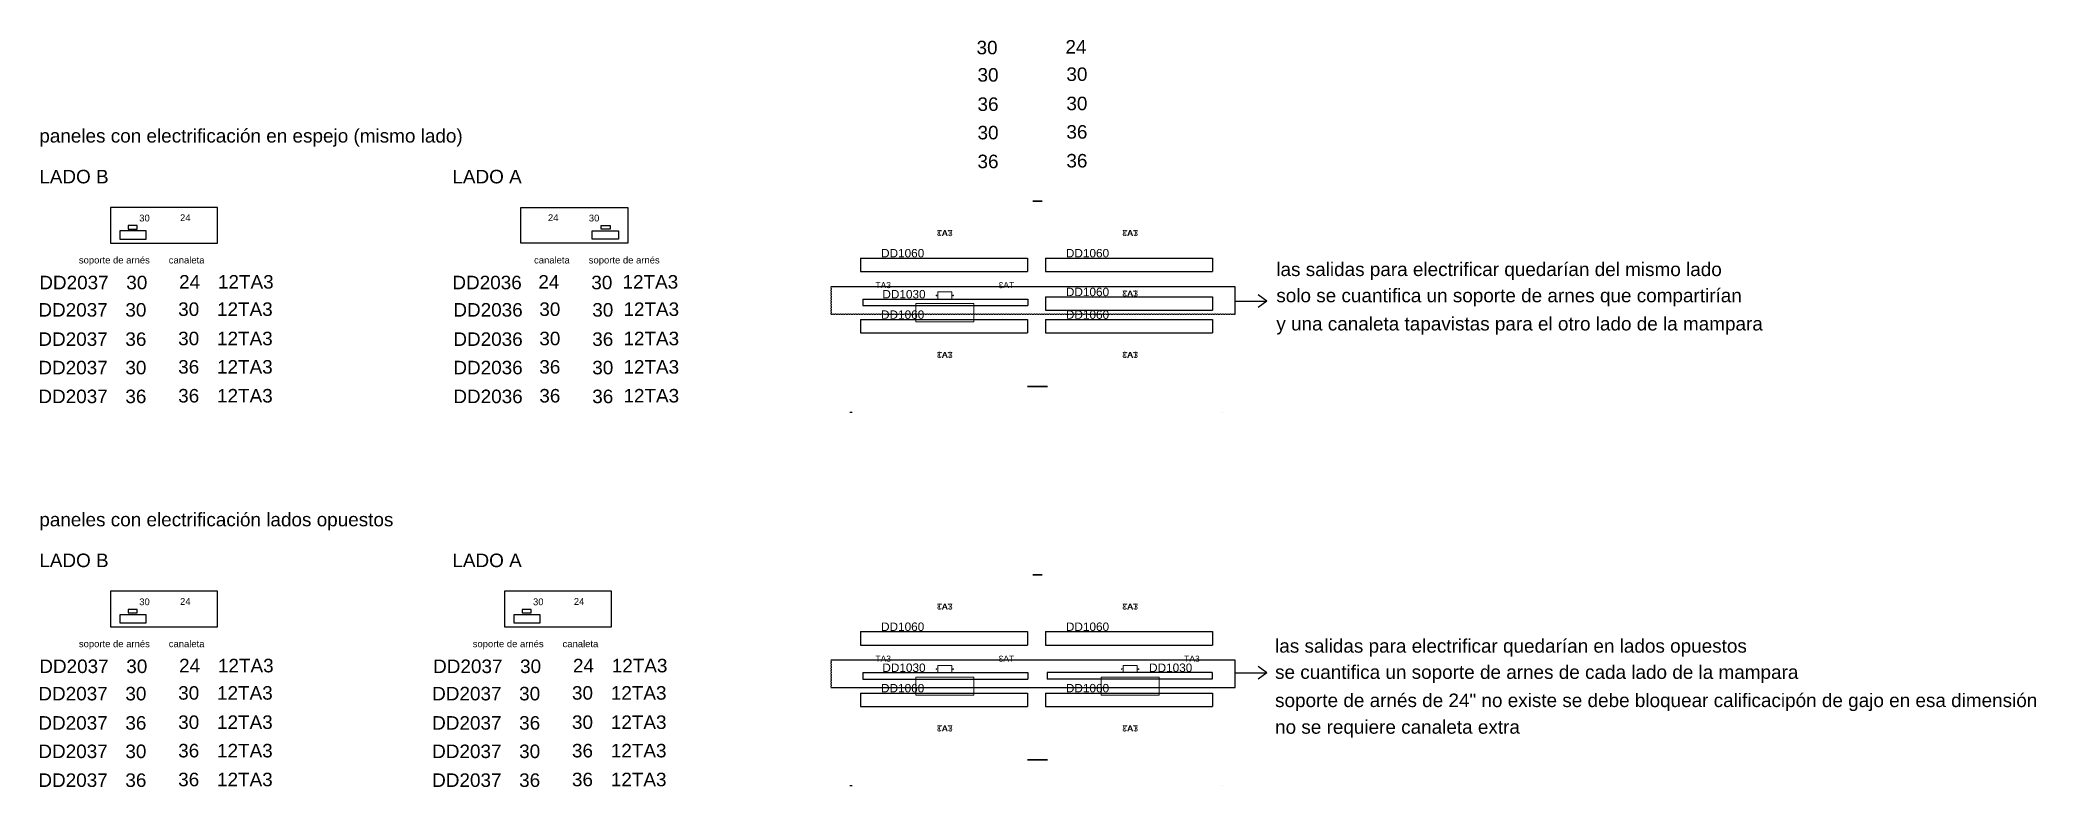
# Model space of a CAD drawing. Header units: millimetres. Extents: x 697 to 6293, y 537 to 2635.
import ezdxf
from ezdxf.enums import TextEntityAlignment as Align

# ---------------------------------------------------------------- set-up
doc = ezdxf.new("R2010")
doc.units = ezdxf.units.MM
doc.styles.get("Standard").update_dxf_attribs({"font": 'arial.ttf'})

msp = doc.modelspace()

# ---------------------------------------------------------------- texts
at = {"color": 4}
for s, height, p in [('30', 37.94, (3322.7, 2594.1)), ('30', 37.94, (3325.4, 2517.4)), ('36', 37.94, (3325.3, 2435.2)), ('30', 37.94, (3325.4, 2355.4)), ('36', 37.94, (3325.3, 2274.5)), ('30', 37.94, (938.7, 1934.6)), ('30', 37.94, (2242.5, 1934.6)), ('DD1030', 23.64, (3058.6, 1909, 795111.2)), ('30', 37.94, (936.1, 1857.9)), ('30', 37.94, (2245.2, 1857.9)), ('36', 37.94, (936.1, 1775.7)), ('36', 37.94, (2245.1, 1775.7)), ('30', 37.94, (936.1, 1695.9)), ('30', 37.94, (2245.2, 1695.9)), ('36', 37.94, (936.1, 1615)), ('36', 37.94, (2245.1, 1615)), ('30', 37.94, (938.7, 857.5)), ('30', 37.94, (2042.8, 857.5)), ('DD1030', 23.64, (3058.6, 860.6, 795111.2)), ('DD1030', 23.64, (3806.4, 860.6, 795111.2)), ('30', 37.94, (936.1, 780.8)), ('30', 37.94, (2040.2, 780.8)), ('36', 37.94, (936.1, 698.6)), ('36', 37.94, (2040.2, 698.6)), ('30', 37.94, (936.1, 618.8)), ('30', 37.94, (2040.2, 618.8)), ('36', 37.94, (936.1, 537.9)), ('36', 37.94, (2040.2, 537.9))]:
    msp.add_text(s, height=height, dxfattribs=at).set_placement(p)
for s, height, p in [('paneles con electrificación en espejo (mismo lado)', 37.94, (694.8, 2346.4)), ('LADO B', 37.94, (694.8, 2231.9)), ('LADO A', 37.94, (1853, 2231.9)), ('30', 18.97, (975, 2125)), ('30', 18.97, (2235.6, 2125)), ('soporte de arnés', 18.97, (805.8, 2007.1)), ('canaleta', 18.97, (1057.8, 2007.1)), ('canaleta', 18.97, (2082, 2007.1)), ('soporte de arnés', 18.97, (2235.4, 2007.1)), ('DD2037', 37.94, (694.8, 1934.6)), ('DD2036', 37.94, (1853, 1934.6)), ('DD2037', 37.94, (692.2, 1857.9)), ('DD2036', 37.94, (1855.7, 1857.9)), ('DD2037', 37.94, (692.2, 1775.7)), ('DD2036', 37.94, (1855.7, 1775.7)), ('DD2037', 37.94, (692.2, 1695.9)), ('DD2036', 37.94, (1855.7, 1695.9)), ('DD2037', 37.94, (692.2, 1615)), ('DD2036', 37.94, (1855.7, 1615)), ('paneles con electrificación lados opuestos', 37.94, (694.8, 1269.3)), ('LADO B', 37.94, (694.8, 1154.8)), ('LADO A', 37.94, (1853, 1154.8)), ('30', 18.97, (975, 1047.9)), ('30', 18.97, (2079.1, 1047.9)), ('DD2037', 37.94, (694.8, 857.5)), ('soporte de arnés', 18.97, (805.8, 930.1)), ('canaleta', 18.97, (1057.8, 930.1)), ('DD2037', 37.94, (1799, 857.5)), ('soporte de arnés', 18.97, (1910, 930.1)), ('canaleta', 18.97, (2161.9, 930.1)), ('DD2037', 37.94, (692.2, 780.8)), ('DD2037', 37.94, (1796.3, 780.8)), ('DD2037', 37.94, (692.2, 698.6)), ('DD2037', 37.94, (1796.3, 698.6)), ('DD2037', 37.94, (692.2, 618.8)), ('DD2037', 37.94, (1796.3, 618.8)), ('DD2037', 37.94, (692.2, 537.9)), ('DD2037', 37.94, (1796.3, 537.9))]:
    msp.add_text(s, height=height).set_placement(p)
at = {"color": 6}
for p in [(3054.9, 2024.1, 795065.4), (3573.2, 2024.1, 795065.4), (3573.2, 1915.4, 795065.4), (3054.9, 1851.7, 795065.4), (3573.2, 1851.7, 795065.4), (3054.9, 975.7, 795065.4), (3573.2, 975.7, 795065.4), (3054.9, 803.3, 795065.4), (3573.2, 803.3, 795065.4)]:
    msp.add_text('DD1060', height=23.64, dxfattribs=at).set_placement(p)
at = {"color": 3}
for s, p in [('las salidas para electrificar quedarían del mismo lado ', (4163.2, 1971.7)), ('solo se cuantifica un soporte de arnes que compartirían', (4163.2, 1898.2)), ('y una canaleta tapavistas para el otro lado de la mampara', (4163.2, 1819)), ('las salidas para electrificar quedarían en lados opuestos', (4159.7, 914.7)), ('se cuantifica un soporte de arnes de cada lado de la mampara', (4159.7, 841.2)), ('soporte de arnés de 24" no existe se debe bloquear calificacipón de gajo en esa dimensión', (4159.7, 762)), ('no se requiere canaleta extra', (4159.7, 687.2))]:
    msp.add_text(s, height=37.94, dxfattribs=at).set_placement(p)
at = {"color": 4, "char_height": 37.94, "width": 56.903}
for s, insert, attachment_point in [('24', (3630.9, 2634), 3), ('30', (3633.5, 2557.3), 3), ('30', (3633.5, 2475.1), 3), ('36', (3633.5, 2395.3), 3), ('36', (3633.5, 2314.4), 3), ('24', (1086.8, 1974.4), 1), ('24', (2153, 1974.4), 3), ('30', (1084.2, 1897.7), 1), ('30', (2155.7, 1897.7), 3), ('30', (1084.2, 1815.5), 1), ('30', (2155.7, 1815.5), 3), ('36', (1084.2, 1735.8), 1), ('36', (2155.7, 1735.8), 3), ('36', (1084.2, 1654.8), 1), ('36', (2155.7, 1654.8), 3), ('24', (1086.8, 897.4), 1), ('24', (2191, 897.4), 1), ('30', (1084.2, 820.7), 1), ('30', (2188.3, 820.7), 1), ('30', (1084.2, 738.5), 1), ('30', (2188.3, 738.5), 1), ('36', (1084.2, 658.7), 1), ('36', (2188.3, 658.7), 1), ('36', (1084.2, 577.8), 1), ('36', (2188.3, 577.8), 1)]:
    msp.add_mtext(s, dxfattribs=dict(at, insert=insert, attachment_point=attachment_point))
for s, insert, char_height, width, attachment_point in [('24', (1089.4, 2144.9), 18.97, 28.451, 1), ('24', (2150.5, 2144.9), 18.97, 28.451, 3), ('12TA3', (1195.7, 1974.4), 37.94, 183.159, 1), ('12TA3', (2486.1, 1974.4), 37.94, 183.159, 3), ('12TA3', (1193.1, 1897.7), 37.94, 56.903, 1), ('12TA3', (2488.7, 1897.7), 37.94, 56.903, 3), ('12TA3', (1193.1, 1815.5), 37.94, 56.903, 1), ('12TA3', (2488.7, 1815.5), 37.94, 56.903, 3), ('12TA3', (1193.1, 1735.8), 37.94, 56.903, 1), ('12TA3', (2488.7, 1735.8), 37.94, 56.903, 3), ('12TA3', (1193.1, 1654.8), 37.94, 56.903, 1), ('12TA3', (2488.7, 1654.8), 37.94, 56.903, 3), ('24', (1089.4, 1067.8), 18.97, 28.451, 1), ('24', (2193.5, 1067.8), 18.97, 28.451, 1), ('12TA3', (1195.7, 897.4), 37.94, 183.159, 1), ('12TA3', (2299.8, 897.4), 37.94, 183.159, 1), ('12TA3', (1193.1, 820.7), 37.94, 56.903, 1), ('12TA3', (2297.2, 820.7), 37.94, 56.903, 1), ('12TA3', (1193.1, 738.5), 37.94, 56.903, 1), ('12TA3', (2297.2, 738.5), 37.94, 56.903, 1), ('12TA3', (1193.1, 658.7), 37.94, 56.903, 1), ('12TA3', (2297.2, 658.7), 37.94, 56.903, 1), ('12TA3', (1193.1, 577.8), 37.94, 56.903, 1), ('12TA3', (2297.2, 577.8), 37.94, 56.903, 1)]:
    msp.add_mtext(s, dxfattribs=dict(insert=insert, char_height=char_height, width=width, attachment_point=attachment_point))

# ---------------------------------------------------------------- blocks, each defined once
blk = doc.blocks.new('DD20113612')
blk.add_attdef('A', text='', height=0.03).set_placement((0.4525, 0.156, 0.012), align=Align.MIDDLE_CENTER)
blk = doc.blocks.new('DD20313612')
at = {"color": 0, "linetype": 'Continuous', "lineweight": 0}
for p, q in [((0.595, 0.1065, 0.012), (0.31, 0.1065, 0.012)), ((0.31, 0.1065, 0.012), (0.31, 0.0165, 0.012)), ((0.4175, 0.164, 0.012), (0.4175, 0.129, 0.012)), ((0.4875, 0.164, 0.012), (0.4175, 0.164, 0.012)), ((0.4175, 0.129, 0.012), (0.4875, 0.129, 0.012)), ((0.4875, 0.129, 0.012), (0.4875, 0.164, 0.012)), ((0.595, 0.0165, 0.012), (0.595, 0.1065, 0.012)), ((0.31, 0.0165, 0.012), (0.595, 0.0165, 0.012))]:
    blk.add_line(p, q, dxfattribs=at)
for centre, start, end in [((0.411, 0.1465, 0.012), 0, 180), ((0.411, 0.1465, 0.012), 180, 0), ((0.494, 0.1465, 0.012), 0, 180), ((0.494, 0.1465, 0.012), 180, 0)]:
    blk.add_arc(centre, 0.00159, start, end, dxfattribs=at)
blk.add_attdef('A', text='', height=0.03).set_placement((0.1483, 0.1978, 0.015), align=Align.MIDDLE_CENTER)

# ---------------------------------------------------------------- linework, layer by layer
for p, q in [((894.6, 2164.3), (894.6, 2064.3)), ((1194.6, 2164.3), (894.6, 2164.3)), ((1194.6, 2064.3), (1194.6, 2164.3)), ((2045.3, 2064.3), (2045.3, 2164.3)), ((2045.3, 2164.3), (2345.3, 2164.3)), ((2345.3, 2164.3), (2345.3, 2064.3)), ((3492.4, 2181.5, -1440.5), (3481.3, 2181.5, -1440.5)), ((3492.4, 2181.5, -1410.1), (3481.3, 2181.5, -1410.1)), ((3493.5, 2181.5, -1435.7), (3492.7, 2181.5, -1435.7)), ((3494.4, 2181.5, -1435.7), (3493.5, 2181.5, -1435.7)), ((3505.7, 2181.5, -1410.1), (3494.7, 2181.5, -1410.1)), ((3505.7, 2181.5, -1440.5), (3494.7, 2181.5, -1440.5)), ((920.8, 2098.4), (920.8, 2075.4)), ((994.7, 2098.4), (920.8, 2098.4)), ((920.8, 2075.4), (994.7, 2075.4)), ((944.2, 2113.3), (944.2, 2103.6)), ((969.4, 2113.3), (944.2, 2113.3)), ((944.2, 2103.6), (969.4, 2103.6)), ((969.4, 2103.6), (969.4, 2113.3)), ((994.7, 2075.4), (994.7, 2098.4)), ((2245.2, 2075.4), (2245.2, 2098.4)), ((2245.2, 2098.4), (2319.1, 2098.4)), ((2319.1, 2075.4), (2245.2, 2075.4)), ((2270.4, 2103.6), (2270.4, 2113.3)), ((2270.4, 2113.3), (2295.7, 2113.3)), ((2295.7, 2103.6), (2270.4, 2103.6)), ((2295.7, 2113.3), (2295.7, 2103.6)), ((2319.1, 2098.4), (2319.1, 2075.4)), ((894.6, 2064.3), (1194.6, 2064.3)), ((2345.3, 2064.3), (2045.3, 2064.3)), ((3479.8, 1661.9, -1441.4), (3493.5, 1661.9, -1441.4)), ((3479.8, 1661.9, -1409.3), (3493.5, 1661.9, -1409.3)), ((3507.2, 1661.9, -1441.4), (3493.5, 1661.9, -1441.4)), ((3507.2, 1661.9, -1409.3), (3493.5, 1661.9, -1409.3)), ((3492.4, 1133.1, -1410.1), (3481.3, 1133.1, -1410.1)), ((3492.4, 1133.1, -1440.5), (3481.3, 1133.1, -1440.5)), ((3493.5, 1133.1, -1435.7), (3492.7, 1133.1, -1435.7)), ((3494.4, 1133.1, -1435.7), (3493.5, 1133.1, -1435.7)), ((3505.7, 1133.1, -1440.5), (3494.7, 1133.1, -1440.5)), ((3505.7, 1133.1, -1410.1), (3494.7, 1133.1, -1410.1)), ((894.6, 1087.2), (894.6, 987.2)), ((1194.6, 1087.2), (894.6, 1087.2)), ((1194.6, 987.2), (1194.6, 1087.2)), ((1998.7, 1087.2), (1998.7, 987.2)), ((2298.7, 1087.2), (1998.7, 1087.2)), ((2298.7, 987.2), (2298.7, 1087.2)), ((920.8, 1021.3), (920.8, 998.4)), ((994.7, 1021.3), (920.8, 1021.3)), ((944.2, 1036.2), (944.2, 1026.6)), ((969.4, 1036.2), (944.2, 1036.2)), ((944.2, 1026.6), (969.4, 1026.6)), ((969.4, 1026.6), (969.4, 1036.2)), ((994.7, 998.4), (994.7, 1021.3)), ((2024.9, 1021.3), (2024.9, 998.4)), ((2098.8, 1021.3), (2024.9, 1021.3)), ((2048.3, 1036.2), (2048.3, 1026.6)), ((2073.6, 1036.2), (2048.3, 1036.2)), ((2048.3, 1026.6), (2073.6, 1026.6)), ((2073.6, 1026.6), (2073.6, 1036.2)), ((2098.8, 998.4), (2098.8, 1021.3)), ((894.6, 987.2), (1194.6, 987.2)), ((920.8, 998.4), (994.7, 998.4)), ((1998.7, 987.2), (2298.7, 987.2)), ((2024.9, 998.4), (2098.8, 998.4)), ((4047.4, 893.3), (2914.1, 893.3)), ((2914.1, 816.9), (4047.4, 816.9)), ((3479.8, 613.5, -1409.3), (3493.5, 613.5, -1409.3)), ((3479.8, 613.5, -1441.4), (3493.5, 613.5, -1441.4)), ((3507.2, 613.5, -1409.3), (3493.5, 613.5, -1409.3)), ((3507.2, 613.5, -1441.4), (3493.5, 613.5, -1441.4))]:
    msp.add_line(p, q)
at = {"extrusion": (-1, 0, -1.22465e-16)}
for p, q in [((3480.2, 2181.5, -1411.3), (3480.2, 2181.5, -1440.2)), ((3492.7, 2181.5, -1435.7), (3492.7, 2181.5, -1440.2)), ((3492.7, 2181.5, -1411.3), (3492.7, 2181.5, -1415.8)), ((3493.5, 2181.5, -1411.3), (3493.5, 2181.5, -1415.8)), ((3493.5, 2181.5, -1435.7), (3493.5, 2181.5, -1440.2)), ((3493.5, 1661.9, -1441.4), (3493.5, 1661.9, -1442.2)), ((3480.2, 1133.1, -1411.3), (3480.2, 1133.1, -1440.2)), ((3492.7, 1133.1, -1411.3), (3492.7, 1133.1, -1415.8)), ((3492.7, 1133.1, -1435.7), (3492.7, 1133.1, -1440.2)), ((3493.5, 1133.1, -1435.7), (3493.5, 1133.1, -1440.2)), ((3493.5, 1133.1, -1411.3), (3493.5, 1133.1, -1415.8)), ((3493.5, 613.5, -1441.4), (3493.5, 613.5, -1442.2))]:
    msp.add_line(p, q, dxfattribs=at)
at = {"extrusion": (1, 0, -1.77294e-14)}
for p, q in [((3481, 2181.5, -1440.2), (3481, 2181.5, -1411.3)), ((3481, 1133.1, -1440.2), (3481, 1133.1, -1411.3))]:
    msp.add_line(p, q, dxfattribs=at)
at = {"extrusion": (1.22465e-16, 0, -1)}
for p, q in [((3481.3, 2181.5, -1441.4), (3492.4, 2181.5, -1441.4)), ((3481.3, 2181.5, -1411), (3492.4, 2181.5, -1411)), ((3492.7, 2181.5, -1415.8), (3493.5, 2181.5, -1415.8)), ((3493.5, 2181.5, -1415.8), (3494.4, 2181.5, -1415.8)), ((3494.7, 2181.5, -1411), (3505.7, 2181.5, -1411)), ((3494.7, 2181.5, -1441.4), (3505.7, 2181.5, -1441.4)), ((3493.5, 1661.9, -1410.2), (3479.8, 1661.9, -1410.2)), ((3493.5, 1661.9, -1442.2), (3479.8, 1661.9, -1442.2)), ((3493.5, 1661.9, -1410.2), (3507.2, 1661.9, -1410.2)), ((3493.5, 1661.9, -1442.2), (3507.2, 1661.9, -1442.2)), ((3481.3, 1133.1, -1411), (3492.4, 1133.1, -1411)), ((3481.3, 1133.1, -1441.4), (3492.4, 1133.1, -1441.4)), ((3492.7, 1133.1, -1415.8), (3493.5, 1133.1, -1415.8)), ((3493.5, 1133.1, -1415.8), (3494.4, 1133.1, -1415.8)), ((3494.7, 1133.1, -1441.4), (3505.7, 1133.1, -1441.4)), ((3494.7, 1133.1, -1411), (3505.7, 1133.1, -1411)), ((3493.5, 613.5, -1442.2), (3479.8, 613.5, -1442.2)), ((3493.5, 613.5, -1410.2), (3479.8, 613.5, -1410.2)), ((3493.5, 613.5, -1442.2), (3507.2, 613.5, -1442.2)), ((3493.5, 613.5, -1410.2), (3507.2, 613.5, -1410.2))]:
    msp.add_line(p, q, dxfattribs=at)
at = {"extrusion": (1, 0, 1.22465e-16)}
for p, q in [((3493.5, 2181.5, -1440.2), (3493.5, 2181.5, -1435.7)), ((3493.5, 2181.5, -1415.8), (3493.5, 2181.5, -1411.3)), ((3494.4, 2181.5, -1415.8), (3494.4, 2181.5, -1411.3)), ((3494.4, 2181.5, -1440.2), (3494.4, 2181.5, -1435.7)), ((3506.9, 2181.5, -1440.2), (3506.9, 2181.5, -1411.3)), ((3493.5, 1661.9, -1441.4), (3493.5, 1661.9, -1442.2)), ((3493.5, 1133.1, -1415.8), (3493.5, 1133.1, -1411.3)), ((3493.5, 1133.1, -1440.2), (3493.5, 1133.1, -1435.7)), ((3494.4, 1133.1, -1440.2), (3494.4, 1133.1, -1435.7)), ((3494.4, 1133.1, -1415.8), (3494.4, 1133.1, -1411.3)), ((3506.9, 1133.1, -1440.2), (3506.9, 1133.1, -1411.3)), ((3493.5, 613.5, -1441.4), (3493.5, 613.5, -1442.2))]:
    msp.add_line(p, q, dxfattribs=at)
at = {"extrusion": (-1, 0, -1.79744e-14)}
for p, q in [((3506, 2181.5, -1411.3), (3506, 2181.5, -1440.2)), ((3506, 1133.1, -1411.3), (3506, 1133.1, -1440.2))]:
    msp.add_line(p, q, dxfattribs=at)
at = {"color": 6}
for p, q in [((2997.4, 2022.1, 795065.4), (2997.4, 1984.5, 795065.4)), ((2997.4, 2022.1, 795065.4), (3465.6, 2022.1, 795065.4)), ((3465.6, 2022.1, 795065.4), (3465.6, 1984.5, 795065.4)), ((3515.8, 2022.1, 795065.4), (3515.8, 1984.5, 795065.4)), ((3515.8, 2022.1, 795065.4), (3983.9, 2022.1, 795065.4)), ((3983.9, 2022.1, 795065.4), (3983.9, 1984.5, 795065.4)), ((2997.4, 1984.5, 795065.4), (3465.6, 1984.5, 795065.4)), ((3515.8, 1984.5, 795065.4), (3983.9, 1984.5, 795065.4)), ((3515.8, 1913.4, 795065.4), (3515.8, 1875.8, 795065.4)), ((3515.8, 1913.4, 795065.4), (3983.9, 1913.4, 795065.4)), ((3983.9, 1913.4, 795065.4), (3983.9, 1875.8, 795065.4)), ((2997.4, 1849.7, 795065.4), (2997.4, 1812.1, 795065.4)), ((2997.4, 1849.7, 795065.4), (3465.6, 1849.7, 795065.4)), ((3465.6, 1849.7, 795065.4), (3465.6, 1812.1, 795065.4)), ((3515.8, 1875.8, 795065.4), (3983.9, 1875.8, 795065.4)), ((3515.8, 1849.7, 795065.4), (3515.8, 1812.1, 795065.4)), ((3515.8, 1849.7, 795065.4), (3983.9, 1849.7, 795065.4)), ((3983.9, 1849.7, 795065.4), (3983.9, 1812.1, 795065.4)), ((2997.4, 1812.1, 795065.4), (3465.6, 1812.1, 795065.4)), ((3515.8, 1812.1, 795065.4), (3983.9, 1812.1, 795065.4)), ((2997.4, 973.7, 795065.4), (2997.4, 936.1, 795065.4)), ((2997.4, 973.7, 795065.4), (3465.6, 973.7, 795065.4)), ((3465.6, 973.7, 795065.4), (3465.6, 936.1, 795065.4)), ((3515.8, 973.7, 795065.4), (3515.8, 936.1, 795065.4)), ((3515.8, 973.7, 795065.4), (3983.9, 973.7, 795065.4)), ((3983.9, 973.7, 795065.4), (3983.9, 936.1, 795065.4)), ((2997.4, 936.1, 795065.4), (3465.6, 936.1, 795065.4)), ((3515.8, 936.1, 795065.4), (3983.9, 936.1, 795065.4)), ((2997.4, 801.3, 795065.4), (2997.4, 763.7, 795065.4)), ((2997.4, 801.3, 795065.4), (3465.6, 801.3, 795065.4)), ((3465.6, 801.3, 795065.4), (3465.6, 763.7, 795065.4)), ((3515.8, 801.3, 795065.4), (3515.8, 763.7, 795065.4)), ((3515.8, 801.3, 795065.4), (3983.9, 801.3, 795065.4)), ((3983.9, 801.3, 795065.4), (3983.9, 763.7, 795065.4)), ((2997.4, 763.7, 795065.4), (3465.6, 763.7, 795065.4)), ((3515.8, 763.7, 795065.4), (3983.9, 763.7, 795065.4))]:
    msp.add_line(p, q, dxfattribs=at)
at = {"color": 3}
for p, q in [((4136.7, 1901.4), (4111.9, 1919.1)), ((4048, 1901.4), (4136.7, 1901.4)), ((4136.7, 1901.4), (4111.9, 1883.7)), ((4048, 858), (4136.7, 858)), ((4136.7, 858), (4111.9, 875.7)), ((4136.7, 858), (4111.9, 840.3))]:
    msp.add_line(p, q, dxfattribs=at)
at = {"extrusion": (-0.715951, 0, 0.698151)}
for p, q in [((3467, 1661.9, -1422), (3479, 1661.9, -1409.6)), ((3519.5, 1661.9, -1428.9), (3507.4, 1661.9, -1441.3)), ((3467, 613.5, -1422), (3479, 613.5, -1409.6)), ((3519.5, 613.5, -1428.9), (3507.4, 613.5, -1441.3))]:
    msp.add_line(p, q, dxfattribs=at)
at = {"extrusion": (-0.715951, 0, -0.698151)}
for p, q in [((3479, 1661.9, -1441.9), (3467, 1661.9, -1429.5)), ((3507.4, 1661.9, -1410.2), (3519.5, 1661.9, -1422.6)), ((3479, 613.5, -1441.9), (3467, 613.5, -1429.5)), ((3507.4, 613.5, -1410.2), (3519.5, 613.5, -1422.6))]:
    msp.add_line(p, q, dxfattribs=at)
at = {"extrusion": (0.715951, 0, 0.698151)}
for p, q in [((3467.6, 1661.9, -1428.9), (3479.6, 1661.9, -1441.3)), ((3520.1, 1661.9, -1422), (3508.1, 1661.9, -1409.6)), ((3467.6, 613.5, -1428.9), (3479.6, 613.5, -1441.3)), ((3520.1, 613.5, -1422), (3508.1, 613.5, -1409.6))]:
    msp.add_line(p, q, dxfattribs=at)
at = {"extrusion": (0.715951, 0, -0.698151)}
for p, q in [((3479.6, 1661.9, -1410.2), (3467.6, 1661.9, -1422.6)), ((3508.1, 1661.9, -1441.9), (3520.1, 1661.9, -1429.5)), ((3479.6, 613.5, -1410.2), (3467.6, 613.5, -1422.6)), ((3508.1, 613.5, -1441.9), (3520.1, 613.5, -1429.5))]:
    msp.add_line(p, q, dxfattribs=at)
at = {"extrusion": (-1, 0, -2.99298e-13)}
for p, q in [((3493.5, 1661.9, -1409.3), (3493.5, 1661.9, -1410.2)), ((3493.5, 613.5, -1409.3), (3493.5, 613.5, -1410.2))]:
    msp.add_line(p, q, dxfattribs=at)
at = {"extrusion": (1, 0, -2.99053e-13)}
for p, q in [((3493.5, 1661.9, -1409.3), (3493.5, 1661.9, -1410.2)), ((3493.5, 613.5, -1409.3), (3493.5, 613.5, -1410.2))]:
    msp.add_line(p, q, dxfattribs=at)
at = {"extrusion": (0, 1, 0)}
for p, q in [((2973.9, 1589.2, -1425.8), (2967.1, 1589.2, -1425.8)), ((2973.9, 1589.2, -1435.7), (2973.9, 1589.2, -1415.8)), ((4013.2, 1589.2, -1425.8), (4013.2, 1589.2, -1425.8)), ((2973.9, 540.8, -1425.8), (2967.1, 540.8, -1425.8)), ((2973.9, 540.8, -1435.7), (2973.9, 540.8, -1415.8)), ((4013.2, 540.8, -1425.8), (4013.2, 540.8, -1425.8))]:
    msp.add_line(p, q, dxfattribs=at)
at = {"color": 3}
for points in [[(2914.7, 1865.3, 0.520567), (2915.2, 1865.3, 0.520567), (2915.7, 1865.3, 0.520567), (2916.2, 1865.3, 0.520567), (2916.7, 1865.3, 0.520567), (2917.2, 1865.3, 0.520567), (2917.7, 1865.3, 0.520567), (2918.2, 1865.3, 0.520567), (2918.7, 1865.3, 0.520567), (2919.2, 1865.3, 0.520567), (2919.7, 1865.3, 0.520567), (2920.2, 1865.3, 0.520567), (2920.7, 1865.3, 0.520567), (2921.2, 1865.3, 0.520567), (2921.7, 1865.3, 0.520567), (2922.2, 1865.3, 0.520567), (2922.7, 1865.3, 0.520567), (2923.2, 1865.3, 0.520567), (2923.7, 1865.3, 0.520567), (2924.2, 1865.3, 0.520567), (2924.7, 1865.3, 0.520567), (2925.2, 1865.3, 0.520567), (2925.7, 1865.3, 0.520567), (2926.2, 1865.3, 0.520567), (2926.7, 1865.3, 0.520567), (2927.2, 1865.3, 0.520567), (2927.7, 1865.3, 0.520567), (2928.2, 1865.3, 0.520567), (2928.7, 1865.3, 0.520567), (2929.2, 1865.3, 0.520567), (2929.7, 1865.3, 0.520567), (2930.2, 1865.3, 0.520567), (2930.7, 1865.3, 0.520567), (2931.2, 1865.3, 0.520567), (2931.7, 1865.3, 0.520567), (2932.2, 1865.3, 0.520567), (2932.7, 1865.3, 0.520567), (2933.2, 1865.3, 0.520567), (2933.7, 1865.3, 0.520567), (2934.2, 1865.3, 0.520567), (2934.7, 1865.3, 0.520567), (2935.2, 1865.3, 0.520567), (2935.7, 1865.3, 0.520567), (2936.2, 1865.3, 0.520567), (2936.7, 1865.3, 0.520567), (2937.2, 1865.3, 0.520567), (2937.7, 1865.3, 0.520567), (2938.2, 1865.3, 0.520567), (2938.7, 1865.3, 0.520567), (2939.2, 1865.3, 0.520567), (2939.7, 1865.3, 0.520567), (2940.2, 1865.3, 0.520567), (2940.7, 1865.3, 0.520567), (2941.2, 1865.3, 0.520567), (2941.7, 1865.3, 0.520567), (2942.2, 1865.3, 0.520567), (2942.7, 1865.3, 0.520567), (2943.2, 1865.3, 0.520567), (2943.7, 1865.3, 0.520567), (2944.2, 1865.3, 0.520567), (2944.7, 1865.3, 0.520567), (2945.2, 1865.3, 0.520567), (2945.7, 1865.3, 0.520567), (2946.2, 1865.3, 0.520567), (2946.7, 1865.3, 0.520567), (2947.2, 1865.3, 0.520567), (2947.7, 1865.3, 0.520567), (2948.2, 1865.3, 0.520567), (2948.7, 1865.3, 0.520567), (2949.2, 1865.3, 0.520567), (2949.7, 1865.3, 0.520567), (2950.2, 1865.3, 0.520567), (2950.7, 1865.3, 0.520567), (2951.2, 1865.3, 0.520567), (2951.7, 1865.3, 0.520567), (2952.2, 1865.3, 0.520567), (2952.7, 1865.3, 0.520567), (2953.2, 1865.3, 0.520567), (2953.7, 1865.3, 0.520567), (2954.2, 1865.3, 0.520567), (2954.7, 1865.3, 0.520567), (2955.2, 1865.3, 0.520567), (2955.7, 1865.3, 0.520567), (2956.2, 1865.3, 0.520567), (2956.7, 1865.3, 0.520567), (2957.2, 1865.3, 0.520567), (2957.7, 1865.3, 0.520567), (2958.2, 1865.3, 0.520567), (2958.7, 1865.3, 0.520567), (2959.2, 1865.3, 0.520567), (2959.7, 1865.3, 0.520567), (2960.2, 1865.3, 0.520567), (2960.7, 1865.3, 0.520567), (2961.2, 1865.3, 0.520567), (2961.7, 1865.3, 0.520567), (2962.2, 1865.3, 0.520567), (2962.7, 1865.3, 0.520567), (2963.2, 1865.3, 0.520567), (2963.7, 1865.3, 0.520567), (2964.2, 1865.3, 0.520567), (2964.7, 1865.3, 0.520567), (2965.2, 1865.3, 0.520567), (2965.7, 1865.3, 0.520567), (2966.2, 1865.3, 0.520567), (2966.7, 1865.3, 0.520567), (2967.2, 1865.3, 0.520567), (2967.7, 1865.3, 0.520567), (2968.2, 1865.3, 0.520567), (2968.7, 1865.3, 0.520567), (2969.2, 1865.3, 0.520567), (2969.7, 1865.3, 0.520567), (2970.2, 1865.3, 0.520567), (2970.7, 1865.3, 0.520567), (2971.2, 1865.3, 0.520567), (2971.7, 1865.3, 0.520567), (2972.2, 1865.3, 0.520567), (2972.7, 1865.3, 0.520567), (2973.2, 1865.3, 0.520567), (2973.7, 1865.3, 0.520567), (2974.2, 1865.3, 0.520567), (2974.7, 1865.3, 0.520567), (2975.2, 1865.3, 0.520567), (2975.7, 1865.3, 0.520567), (2976.2, 1865.3, 0.520567), (2976.7, 1865.3, 0.520567), (2977.2, 1865.3, 0.520567), (2977.7, 1865.3, 0.520567), (2978.2, 1865.3, 0.520567), (2978.7, 1865.3, 0.520567), (2979.2, 1865.3, 0.520567), (2979.7, 1865.3, 0.520567), (2980.2, 1865.3, 0.520567), (2980.7, 1865.3, 0.520567), (2981.2, 1865.3, 0.520567), (2981.7, 1865.3, 0.520567), (2982.2, 1865.3, 0.520567), (2982.7, 1865.3, 0.520567), (2983.2, 1865.3, 0.520567), (2983.7, 1865.3, 0.520567), (2984.2, 1865.3, 0.520567), (2984.7, 1865.3, 0.520567), (2985.2, 1865.3, 0.520567), (2985.7, 1865.3, 0.520567), (2986.2, 1865.3, 0.520567), (2986.7, 1865.3, 0.520567), (2987.2, 1865.3, 0.520567), (2987.7, 1865.3, 0.520567), (2988.2, 1865.3, 0.520567), (2988.7, 1865.3, 0.520567), (2989.2, 1865.3, 0.520567), (2989.7, 1865.3, 0.520567), (2990.2, 1865.3, 0.520567), (2990.7, 1865.3, 0.520567), (2991.2, 1865.3, 0.520567), (2991.7, 1865.3, 0.520567), (2992.2, 1865.3, 0.520567), (2992.7, 1865.3, 0.520567), (2993.2, 1865.3, 0.520567), (2993.7, 1865.3, 0.520567), (2994.2, 1865.3, 0.520567), (2994.7, 1865.3, 0.520567), (2995.2, 1865.3, 0.520567), (2995.7, 1865.3, 0.520567), (2996.2, 1865.3, 0.520567), (2996.7, 1865.3, 0.520567), (2997.2, 1865.3, 0.520567), (2997.7, 1865.3, 0.520567), (2998.2, 1865.3, 0.520567), (2998.7, 1865.3, 0.520567), (2999.2, 1865.3, 0.520567), (2999.7, 1865.3, 0.520567), (3000.2, 1865.3, 0.520567), (3000.7, 1865.3, 0.520567), (3001.2, 1865.3, 0.520567), (3001.7, 1865.3, 0.520567), (3002.2, 1865.3, 0.520567), (3002.7, 1865.3, 0.520567), (3003.2, 1865.3, 0.520567), (3003.7, 1865.3, 0.520567), (3004.2, 1865.3, 0.520567), (3004.7, 1865.3, 0.520567), (3005.2, 1865.3, 0.520567), (3005.7, 1865.3, 0.520567), (3006.2, 1865.3, 0.520567), (3006.7, 1865.3, 0.520567), (3007.2, 1865.3, 0.520567), (3007.7, 1865.3, 0.520567), (3008.2, 1865.3, 0.520567), (3008.7, 1865.3, 0.520567), (3009.2, 1865.3, 0.520567), (3009.7, 1865.3, 0.520567), (3010.2, 1865.3, 0.520567), (3010.7, 1865.3, 0.520567), (3011.2, 1865.3, 0.520567), (3011.7, 1865.3, 0.520567), (3012.2, 1865.3, 0.520567), (3012.7, 1865.3, 0.520567), (3013.2, 1865.3, 0.520567), (3013.7, 1865.3, 0.520567), (3014.2, 1865.3, 0.520567), (3014.7, 1865.3, 0.520567), (3015.2, 1865.3, 0.520567), (3015.7, 1865.3, 0.520567), (3016.2, 1865.3, 0.520567), (3016.7, 1865.3, 0.520567), (3017.2, 1865.3, 0.520567), (3017.7, 1865.3, 0.520567), (3018.2, 1865.3, 0.520567), (3018.7, 1865.3, 0.520567), (3019.2, 1865.3, 0.520567), (3019.7, 1865.3, 0.520567), (3020.2, 1865.3, 0.520567), (3020.7, 1865.3, 0.520567), (3021.2, 1865.3, 0.520567), (3021.7, 1865.3, 0.520567), (3022.2, 1865.3, 0.520567), (3022.7, 1865.3, 0.520567), (3023.2, 1865.3, 0.520567), (3023.7, 1865.3, 0.520567), (3024.2, 1865.3, 0.520567), (3024.7, 1865.3, 0.520567), (3025.2, 1865.3, 0.520567), (3025.7, 1865.3, 0.520567), (3026.2, 1865.3, 0.520567), (3026.7, 1865.3, 0.520567), (3027.2, 1865.3, 0.520567), (3027.7, 1865.3, 0.520567), (3028.2, 1865.3, 0.520567), (3028.7, 1865.3, 0.520567), (3029.2, 1865.3, 0.520567), (3029.7, 1865.3, 0.520567), (3030.2, 1865.3, 0.520567), (3030.7, 1865.3, 0.520567), (3031.2, 1865.3, 0.520567), (3031.7, 1865.3, 0.520567), (3032.2, 1865.3, 0.520567), (3032.7, 1865.3, 0.520567), (3033.2, 1865.3, 0.520567), (3033.7, 1865.3, 0.520567), (3034.2, 1865.3, 0.520567), (3034.7, 1865.3, 0.520567), (3035.2, 1865.3, 0.520567), (3035.7, 1865.3, 0.520567), (3036.2, 1865.3, 0.520567), (3036.7, 1865.3, 0.520567), (3037.2, 1865.3, 0.520567), (3037.7, 1865.3, 0.520567), (3038.2, 1865.3, 0.520567), (3038.7, 1865.3, 0.520567), (3039.2, 1865.3, 0.520567), (3039.7, 1865.3, 0.520567), (3040.2, 1865.3, 0.520567), (3040.7, 1865.3, 0.520567), (3041.2, 1865.3, 0.520567), (3041.7, 1865.3, 0.520567), (3042.2, 1865.3, 0.520567), (3042.7, 1865.3, 0.520567), (3043.2, 1865.3, 0.520567), (3043.7, 1865.3, 0.520567), (3044.2, 1865.3, 0.520567), (3044.7, 1865.3, 0.520567), (3045.2, 1865.3, 0.520567), (3045.7, 1865.3, 0.520567), (3046.2, 1865.3, 0.520567), (3046.7, 1865.3, 0.520567), (3047.2, 1865.3, 0.520567), (3047.7, 1865.3, 0.520567), (3048.2, 1865.3, 0.520567), (3048.7, 1865.3, 0.520567), (3049.2, 1865.3, 0.520567), (3049.7, 1865.3, 0.520567), (3050.2, 1865.3, 0.520567), (3050.7, 1865.3, 0.520567), (3051.2, 1865.3, 0.520567), (3051.7, 1865.3, 0.520567), (3052.2, 1865.3, 0.520567), (3052.7, 1865.3, 0.520567), (3053.2, 1865.3, 0.520567), (3053.7, 1865.3, 0.520567), (3054.2, 1865.3, 0.520567), (3054.7, 1865.3, 0.520567), (3055.2, 1865.3, 0.520567), (3055.7, 1865.3, 0.520567), (3056.2, 1865.3, 0.520567), (3056.7, 1865.3, 0.520567), (3057.2, 1865.3, 0.520567), (3057.7, 1865.3, 0.520567), (3058.2, 1865.3, 0.520567), (3058.7, 1865.3, 0.520567), (3059.2, 1865.3, 0.520567), (3059.7, 1865.3, 0.520567), (3060.2, 1865.3, 0.520567), (3060.7, 1865.3, 0.520567), (3061.2, 1865.3, 0.520567), (3061.7, 1865.3, 0.520567), (3062.2, 1865.3, 0.520567), (3062.7, 1865.3, 0.520567), (3063.2, 1865.3, 0.520567), (3063.7, 1865.3, 0.520567), (3064.2, 1865.3, 0.520567), (3064.7, 1865.3, 0.520567), (3065.2, 1865.3, 0.520567), (3065.7, 1865.3, 0.520567), (3066.2, 1865.3, 0.520567), (3066.7, 1865.3, 0.520567), (3067.2, 1865.3, 0.520567), (3067.7, 1865.3, 0.520567), (3068.2, 1865.3, 0.520567), (3068.7, 1865.3, 0.520567), (3069.2, 1865.3, 0.520567), (3069.7, 1865.3, 0.520567), (3070.2, 1865.3, 0.520567), (3070.7, 1865.3, 0.520567), (3071.2, 1865.3, 0.520567), (3071.7, 1865.3, 0.520567), (3072.2, 1865.3, 0.520567), (3072.7, 1865.3, 0.520567), (3073.2, 1865.3, 0.520567), (3073.7, 1865.3, 0.520567), (3074.2, 1865.3, 0.520567), (3074.7, 1865.3, 0.520567), (3075.2, 1865.3, 0.520567), (3075.7, 1865.3, 0.520567), (3076.2, 1865.3, 0.520567), (3076.7, 1865.3, 0.520567), (3077.2, 1865.3, 0.520567), (3077.7, 1865.3, 0.520567), (3078.2, 1865.3, 0.520567), (3078.7, 1865.3, 0.520567), (3079.2, 1865.3, 0.520567), (3079.7, 1865.3, 0.520567), (3080.2, 1865.3, 0.520567), (3080.7, 1865.3, 0.520567), (3081.2, 1865.3, 0.520567), (3081.7, 1865.3, 0.520567), (3082.2, 1865.3, 0.520567), (3082.7, 1865.3, 0.520567), (3083.2, 1865.3, 0.520567), (3083.7, 1865.3, 0.520567), (3084.2, 1865.3, 0.520567), (3084.7, 1865.3, 0.520567), (3085.2, 1865.3, 0.520567), (3085.7, 1865.3, 0.520567), (3086.2, 1865.3, 0.520567), (3086.7, 1865.3, 0.520567), (3087.2, 1865.3, 0.520567), (3087.7, 1865.3, 0.520567), (3088.2, 1865.3, 0.520567), (3088.7, 1865.3, 0.520567), (3089.2, 1865.3, 0.520567), (3089.7, 1865.3, 0.520567), (3090.2, 1865.3, 0.520567), (3090.7, 1865.3, 0.520567), (3091.2, 1865.3, 0.520567), (3091.7, 1865.3, 0.520567), (3092.2, 1865.3, 0.520567), (3092.7, 1865.3, 0.520567), (3093.2, 1865.3, 0.520567), (3093.7, 1865.3, 0.520567), (3094.2, 1865.3, 0.520567), (3094.7, 1865.3, 0.520567), (3095.2, 1865.3, 0.520567), (3095.7, 1865.3, 0.520567), (3096.2, 1865.3, 0.520567), (3096.7, 1865.3, 0.520567), (3097.2, 1865.3, 0.520567), (3097.7, 1865.3, 0.520567), (3098.2, 1865.3, 0.520567), (3098.7, 1865.3, 0.520567), (3099.2, 1865.3, 0.520567), (3099.7, 1865.3, 0.520567), (3100.2, 1865.3, 0.520567), (3100.7, 1865.3, 0.520567), (3101.2, 1865.3, 0.520567), (3101.7, 1865.3, 0.520567), (3102.2, 1865.3, 0.520567), (3102.7, 1865.3, 0.520567), (3103.2, 1865.3, 0.520567), (3103.7, 1865.3, 0.520567), (3104.2, 1865.3, 0.520567), (3104.7, 1865.3, 0.520567), (3105.2, 1865.3, 0.520567), (3105.7, 1865.3, 0.520567), (3106.2, 1865.3, 0.520567), (3106.7, 1865.3, 0.520567), (3107.2, 1865.3, 0.520567), (3107.7, 1865.3, 0.520567), (3108.2, 1865.3, 0.520567), (3108.7, 1865.3, 0.520567), (3109.2, 1865.3, 0.520567), (3109.7, 1865.3, 0.520567), (3110.2, 1865.3, 0.520567), (3110.7, 1865.3, 0.520567), (3111.2, 1865.3, 0.520567), (3111.7, 1865.3, 0.520567), (3112.2, 1865.3, 0.520567), (3112.7, 1865.3, 0.520567), (3113.2, 1865.3, 0.520567), (3113.7, 1865.3, 0.520567), (3114.2, 1865.3, 0.520567), (3114.7, 1865.3, 0.520567), (3115.2, 1865.3, 0.520567), (3115.7, 1865.3, 0.520567), (3116.2, 1865.3, 0.520567), (3116.7, 1865.3, 0.520567), (3117.2, 1865.3, 0.520567), (3117.7, 1865.3, 0.520567), (3118.2, 1865.3, 0.520567), (3118.7, 1865.3, 0.520567), (3119.2, 1865.3, 0.520567), (3119.7, 1865.3, 0.520567), (3120.2, 1865.3, 0.520567), (3120.7, 1865.3, 0.520567), (3121.2, 1865.3, 0.520567), (3121.7, 1865.3, 0.520567), (3122.2, 1865.3, 0.520567), (3122.7, 1865.3, 0.520567), (3123.2, 1865.3, 0.520567), (3123.7, 1865.3, 0.520567), (3124.2, 1865.3, 0.520567), (3124.7, 1865.3, 0.520567), (3125.2, 1865.3, 0.520567), (3125.7, 1865.3, 0.520567), (3126.2, 1865.3, 0.520567), (3126.7, 1865.3, 0.520567), (3127.2, 1865.3, 0.520567), (3127.7, 1865.3, 0.520567), (3128.2, 1865.3, 0.520567), (3128.7, 1865.3, 0.520567), (3129.2, 1865.3, 0.520567), (3129.7, 1865.3, 0.520567), (3130.2, 1865.3, 0.520567), (3130.7, 1865.3, 0.520567), (3131.2, 1865.3, 0.520567), (3131.7, 1865.3, 0.520567), (3132.2, 1865.3, 0.520567), (3132.7, 1865.3, 0.520567), (3133.2, 1865.3, 0.520567), (3133.7, 1865.3, 0.520567), (3134.2, 1865.3, 0.520567), (3134.7, 1865.3, 0.520567), (3135.2, 1865.3, 0.520567), (3135.7, 1865.3, 0.520567), (3136.2, 1865.3, 0.520567), (3136.7, 1865.3, 0.520567), (3137.2, 1865.3, 0.520567), (3137.7, 1865.3, 0.520567), (3138.2, 1865.3, 0.520567), (3138.7, 1865.3, 0.520567), (3139.2, 1865.3, 0.520567), (3139.7, 1865.3, 0.520567), (3140.2, 1865.3, 0.520567), (3140.7, 1865.3, 0.520567), (3141.2, 1865.3, 0.520567), (3141.7, 1865.3, 0.520567), (3142.2, 1865.3, 0.520567), (3142.7, 1865.3, 0.520567), (3143.2, 1865.3, 0.520567), (3143.7, 1865.3, 0.520567), (3144.2, 1865.3, 0.520567), (3144.7, 1865.3, 0.520567), (3145.2, 1865.3, 0.520567), (3145.7, 1865.3, 0.520567), (3146.2, 1865.3, 0.520567), (3146.7, 1865.3, 0.520567), (3147.2, 1865.3, 0.520567), (3147.7, 1865.3, 0.520567), (3148.2, 1865.3, 0.520567), (3148.7, 1865.3, 0.520567), (3149.2, 1865.3, 0.520567), (3149.7, 1865.3, 0.520567), (3150.2, 1865.3, 0.520567), (3150.7, 1865.3, 0.520567), (3151.2, 1865.3, 0.520567), (3151.7, 1865.3, 0.520567), (3152.2, 1865.3, 0.520567), (3152.7, 1865.3, 0.520567), (3153.2, 1865.3, 0.520567), (3153.7, 1865.3, 0.520567), (3154.2, 1865.3, 0.520567), (3154.7, 1865.3, 0.520567), (3155.2, 1865.3, 0.520567), (3155.7, 1865.3, 0.520567), (3156.2, 1865.3, 0.520567), (3156.7, 1865.3, 0.520567), (3157.2, 1865.3, 0.520567), (3157.7, 1865.3, 0.520567), (3158.2, 1865.3, 0.520567), (3158.7, 1865.3, 0.520567), (3159.2, 1865.3, 0.520567), (3159.7, 1865.3, 0.520567), (3160.2, 1865.3, 0.520567), (3160.7, 1865.3, 0.520567), (3161.2, 1865.3, 0.520567), (3161.7, 1865.3, 0.520567), (3162.2, 1865.3, 0.520567), (3162.7, 1865.3, 0.520567), (3163.2, 1865.3, 0.520567), (3163.7, 1865.3, 0.520567), (3164.2, 1865.3, 0.520567), (3164.7, 1865.3, 0.520567), (3165.2, 1865.3, 0.520567), (3165.7, 1865.3, 0.520567), (3166.2, 1865.3, 0.520567), (3166.7, 1865.3, 0.520567), (3167.2, 1865.3, 0.520567), (3167.7, 1865.3, 0.520567), (3168.2, 1865.3, 0.520567), (3168.7, 1865.3, 0.520567), (3169.2, 1865.3, 0.520567), (3169.7, 1865.3, 0.520567), (3170.2, 1865.3, 0.520567), (3170.7, 1865.3, 0.520567), (3171.2, 1865.3, 0.520567), (3171.7, 1865.3, 0.520567), (3172.2, 1865.3, 0.520567), (3172.7, 1865.3, 0.520567), (3173.2, 1865.3, 0.520567), (3173.7, 1865.3, 0.520567), (3174.2, 1865.3, 0.520567), (3174.7, 1865.3, 0.520567), (3175.2, 1865.3, 0.520567), (3175.7, 1865.3, 0.520567), (3176.2, 1865.3, 0.520567), (3176.7, 1865.3, 0.520567), (3177.2, 1865.3, 0.520567), (3177.7, 1865.3, 0.520567), (3178.2, 1865.3, 0.520567), (3178.7, 1865.3, 0.520567), (3179.2, 1865.3, 0.520567), (3179.7, 1865.3, 0.520567), (3180.2, 1865.3, 0.520567), (3180.7, 1865.3, 0.520567), (3181.2, 1865.3, 0.520567), (3181.7, 1865.3, 0.520567), (3182.2, 1865.3, 0.520567), (3182.7, 1865.3, 0.520567), (3183.2, 1865.3, 0.520567), (3183.7, 1865.3, 0.520567), (3184.2, 1865.3, 0.520567), (3184.7, 1865.3, 0.520567), (3185.2, 1865.3, 0.520567), (3185.7, 1865.3, 0.520567), (3186.2, 1865.3, 0.520567), (3186.7, 1865.3, 0.520567), (3187.2, 1865.3, 0.520567), (3187.7, 1865.3, 0.520567), (3188.2, 1865.3, 0.520567), (3188.7, 1865.3, 0.520567), (3189.2, 1865.3, 0.520567), (3189.7, 1865.3, 0.520567), (3190.2, 1865.3, 0.520567), (3190.7, 1865.3, 0.520567), (3191.2, 1865.3, 0.520567), (3191.7, 1865.3, 0.520567), (3192.2, 1865.3, 0.520567), (3192.7, 1865.3, 0.520567), (3193.2, 1865.3, 0.520567), (3193.7, 1865.3, 0.520567), (3194.2, 1865.3, 0.520567), (3194.7, 1865.3, 0.520567), (3195.2, 1865.3, 0.520567), (3195.7, 1865.3, 0.520567), (3196.2, 1865.3, 0.520567), (3196.7, 1865.3, 0.520567), (3197.2, 1865.3, 0.520567), (3197.7, 1865.3, 0.520567), (3198.2, 1865.3, 0.520567), (3198.7, 1865.3, 0.520567), (3199.2, 1865.3, 0.520567), (3199.7, 1865.3, 0.520567), (3200.2, 1865.3, 0.520567), (3200.7, 1865.3, 0.520567), (3201.2, 1865.3, 0.520567), (3201.7, 1865.3, 0.520567), (3202.2, 1865.3, 0.520567), (3202.7, 1865.3, 0.520567), (3203.2, 1865.3, 0.520567), (3203.7, 1865.3, 0.520567), (3204.2, 1865.3, 0.520567), (3204.7, 1865.3, 0.520567), (3205.2, 1865.3, 0.520567), (3205.7, 1865.3, 0.520567), (3206.2, 1865.3, 0.520567), (3206.7, 1865.3, 0.520567), (3207.2, 1865.3, 0.520567), (3207.7, 1865.3, 0.520567), (3208.2, 1865.3, 0.520567), (3208.7, 1865.3, 0.520567), (3209.2, 1865.3, 0.520567), (3209.7, 1865.3, 0.520567), (3210.2, 1865.3, 0.520567), (3210.7, 1865.3, 0.520567), (3211.2, 1865.3, 0.520567), (3211.7, 1865.3, 0.520567), (3212.2, 1865.3, 0.520567), (3212.7, 1865.3, 0.520567), (3213.2, 1865.3, 0.520567), (3213.7, 1865.3, 0.520567), (3214.2, 1865.3, 0.520567), (3214.7, 1865.3, 0.520567), (3215.2, 1865.3, 0.520567), (3215.7, 1865.3, 0.520567), (3216.2, 1865.3, 0.520567), (3216.7, 1865.3, 0.520567), (3217.2, 1865.3, 0.520567), (3217.7, 1865.3, 0.520567), (3218.2, 1865.3, 0.520567), (3218.7, 1865.3, 0.520567), (3219.2, 1865.3, 0.520567), (3219.7, 1865.3, 0.520567), (3220.2, 1865.3, 0.520567), (3220.7, 1865.3, 0.520567), (3221.2, 1865.3, 0.520567), (3221.7, 1865.3, 0.520567), (3222.2, 1865.3, 0.520567), (3222.7, 1865.3, 0.520567), (3223.2, 1865.3, 0.520567), (3223.7, 1865.3, 0.520567), (3224.2, 1865.3, 0.520567), (3224.7, 1865.3, 0.520567), (3225.2, 1865.3, 0.520567), (3225.7, 1865.3, 0.520567), (3226.2, 1865.3, 0.520567), (3226.7, 1865.3, 0.520567), (3227.2, 1865.3, 0.520567), (3227.7, 1865.3, 0.520567), (3228.2, 1865.3, 0.520567), (3228.7, 1865.3, 0.520567), (3229.2, 1865.3, 0.520567), (3229.7, 1865.3, 0.520567), (3230.2, 1865.3, 0.520567), (3230.7, 1865.3, 0.520567), (3231.2, 1865.3, 0.520567), (3231.7, 1865.3, 0.520567), (3232.2, 1865.3, 0.520567), (3232.7, 1865.3, 0.520567), (3233.2, 1865.3, 0.520567), (3233.7, 1865.3, 0.520567), (3234.2, 1865.3, 0.520567), (3234.7, 1865.3, 0.520567), (3235.2, 1865.3, 0.520567), (3235.7, 1865.3, 0.520567), (3236.2, 1865.3, 0.520567), (3236.7, 1865.3, 0.520567), (3237.2, 1865.3, 0.520567), (3237.7, 1865.3, 0.520567), (3238.2, 1865.3, 0.520567), (3238.7, 1865.3, 0.520567), (3239.2, 1865.3, 0.520567), (3239.7, 1865.3, 0.520567), (3240.2, 1865.3, 0.520567), (3240.7, 1865.3, 0.520567), (3241.2, 1865.3, 0.520567), (3241.7, 1865.3, 0.520567), (3242.2, 1865.3, 0.520567), (3242.7, 1865.3, 0.520567), (3243.2, 1865.3, 0.520567), (3243.7, 1865.3, 0.520567), (3244.2, 1865.3, 0.520567), (3244.7, 1865.3, 0.520567), (3245.2, 1865.3, 0.520567), (3245.7, 1865.3, 0.520567), (3246.2, 1865.3, 0.520567), (3246.7, 1865.3, 0.520567), (3247.2, 1865.3, 0.520567), (3247.7, 1865.3, 0.520567), (3248.2, 1865.3, 0.520567), (3248.7, 1865.3, 0.520567), (3249.2, 1865.3, 0.520567), (3249.7, 1865.3, 0.520567), (3250.2, 1865.3, 0.520567), (3250.7, 1865.3, 0.520567), (3251.2, 1865.3, 0.520567), (3251.7, 1865.3, 0.520567), (3252.2, 1865.3, 0.520567), (3252.7, 1865.3, 0.520567), (3253.2, 1865.3, 0.520567), (3253.7, 1865.3, 0.520567), (3254.2, 1865.3, 0.520567), (3254.7, 1865.3, 0.520567), (3255.2, 1865.3, 0.520567), (3255.7, 1865.3, 0.520567), (3256.2, 1865.3, 0.520567), (3256.7, 1865.3, 0.520567), (3257.2, 1865.3, 0.520567), (3257.7, 1865.3, 0.520567), (3258.2, 1865.3, 0.520567), (3258.7, 1865.3, 0.520567), (3259.2, 1865.3, 0.520567), (3259.7, 1865.3, 0.520567), (3260.2, 1865.3, 0.520567), (3260.7, 1865.3, 0.520567), (3261.2, 1865.3, 0.520567), (3261.7, 1865.3, 0.520567), (3262.2, 1865.3, 0.520567), (3262.7, 1865.3, 0.520567), (3263.2, 1865.3, 0.520567), (3263.7, 1865.3, 0.520567), (3264.2, 1865.3, 0.520567), (3264.7, 1865.3, 0.520567), (3265.2, 1865.3, 0.520567), (3265.7, 1865.3, 0.520567), (3266.2, 1865.3, 0.520567), (3266.7, 1865.3, 0.520567), (3267.2, 1865.3, 0.520567), (3267.7, 1865.3, 0.520567), (3268.2, 1865.3, 0.520567), (3268.7, 1865.3, 0.520567), (3269.2, 1865.3, 0.520567), (3269.7, 1865.3, 0.520567), (3270.2, 1865.3, 0.520567), (3270.7, 1865.3, 0.520567), (3271.2, 1865.3, 0.520567), (3271.7, 1865.3, 0.520567), (3272.2, 1865.3, 0.520567), (3272.7, 1865.3, 0.520567), (3273.2, 1865.3, 0.520567), (3273.7, 1865.3, 0.520567), (3274.2, 1865.3, 0.520567), (3274.7, 1865.3, 0.520567), (3275.2, 1865.3, 0.520567), (3275.7, 1865.3, 0.520567), (3276.2, 1865.3, 0.520567), (3276.7, 1865.3, 0.520567), (3277.2, 1865.3, 0.520567), (3277.7, 1865.3, 0.520567), (3278.2, 1865.3, 0.520567), (3278.7, 1865.3, 0.520567), (3279.2, 1865.3, 0.520567), (3279.7, 1865.3, 0.520567), (3280.2, 1865.3, 0.520567), (3280.7, 1865.3, 0.520567), (3281.2, 1865.3, 0.520567), (3281.7, 1865.3, 0.520567), (3282.2, 1865.3, 0.520567), (3282.7, 1865.3, 0.520567), (3283.2, 1865.3, 0.520567), (3283.7, 1865.3, 0.520567), (3284.2, 1865.3, 0.520567), (3284.7, 1865.3, 0.520567), (3285.2, 1865.3, 0.520567), (3285.7, 1865.3, 0.520567), (3286.2, 1865.3, 0.520567), (3286.7, 1865.3, 0.520567), (3287.2, 1865.3, 0.520567), (3287.7, 1865.3, 0.520567), (3288.2, 1865.3, 0.520567), (3288.7, 1865.3, 0.520567), (3289.2, 1865.3, 0.520567), (3289.7, 1865.3, 0.520567), (3290.2, 1865.3, 0.520567), (3290.7, 1865.3, 0.520567), (3291.2, 1865.3, 0.520567), (3291.7, 1865.3, 0.520567), (3292.2, 1865.3, 0.520567), (3292.7, 1865.3, 0.520567), (3293.2, 1865.3, 0.520567), (3293.7, 1865.3, 0.520567), (3294.2, 1865.3, 0.520567), (3294.7, 1865.3, 0.520567), (3295.2, 1865.3, 0.520567), (3295.7, 1865.3, 0.520567), (3296.2, 1865.3, 0.520567), (3296.7, 1865.3, 0.520567), (3297.2, 1865.3, 0.520567), (3297.7, 1865.3, 0.520567), (3298.2, 1865.3, 0.520567), (3298.7, 1865.3, 0.520567), (3299.2, 1865.3, 0.520567), (3299.7, 1865.3, 0.520567), (3300.2, 1865.3, 0.520567), (3300.7, 1865.3, 0.520567), (3301.2, 1865.3, 0.520567), (3301.7, 1865.3, 0.520567), (3302.2, 1865.3, 0.520567), (3302.7, 1865.3, 0.520567), (3303.2, 1865.3, 0.520567), (3303.7, 1865.3, 0.520567), (3304.2, 1865.3, 0.520567), (3304.7, 1865.3, 0.520567), (3305.2, 1865.3, 0.520567), (3305.7, 1865.3, 0.520567), (3306.2, 1865.3, 0.520567), (3306.7, 1865.3, 0.520567), (3307.2, 1865.3, 0.520567), (3307.7, 1865.3, 0.520567), (3308.2, 1865.3, 0.520567), (3308.7, 1865.3, 0.520567), (3309.2, 1865.3, 0.520567), (3309.7, 1865.3, 0.520567), (3310.2, 1865.3, 0.520567), (3310.7, 1865.3, 0.520567), (3311.2, 1865.3, 0.520567), (3311.7, 1865.3, 0.520567), (3312.2, 1865.3, 0.520567), (3312.7, 1865.3, 0.520567), (3313.2, 1865.3, 0.520567), (3313.7, 1865.3, 0.520567), (3314.2, 1865.3, 0.520567), (3314.7, 1865.3, 0.520567), (3315.2, 1865.3, 0.520567), (3315.7, 1865.3, 0.520567), (3316.2, 1865.3, 0.520567), (3316.7, 1865.3, 0.520567), (3317.2, 1865.3, 0.520567), (3317.7, 1865.3, 0.520567), (3318.2, 1865.3, 0.520567), (3318.7, 1865.3, 0.520567), (3319.2, 1865.3, 0.520567), (3319.7, 1865.3, 0.520567), (3320.2, 1865.3, 0.520567), (3320.7, 1865.3, 0.520567), (3321.2, 1865.3, 0.520567), (3321.7, 1865.3, 0.520567), (3322.2, 1865.3, 0.520567), (3322.7, 1865.3, 0.520567), (3323.2, 1865.3, 0.520567), (3323.7, 1865.3, 0.520567), (3324.2, 1865.3, 0.520567), (3324.7, 1865.3, 0.520567), (3325.2, 1865.3, 0.520567), (3325.7, 1865.3, 0.520567), (3326.2, 1865.3, 0.520567), (3326.7, 1865.3, 0.520567), (3327.2, 1865.3, 0.520567), (3327.7, 1865.3, 0.520567), (3328.2, 1865.3, 0.520567), (3328.7, 1865.3, 0.520567), (3329.2, 1865.3, 0.520567), (3329.7, 1865.3, 0.520567), (3330.2, 1865.3, 0.520567), (3330.7, 1865.3, 0.520567), (3331.2, 1865.3, 0.520567), (3331.7, 1865.3, 0.520567), (3332.2, 1865.3, 0.520567), (3332.7, 1865.3, 0.520567), (3333.2, 1865.3, 0.520567), (3333.7, 1865.3, 0.520567), (3334.2, 1865.3, 0.520567), (3334.7, 1865.3, 0.520567), (3335.2, 1865.3, 0.520567), (3335.7, 1865.3, 0.520567), (3336.2, 1865.3, 0.520567), (3336.7, 1865.3, 0.520567), (3337.2, 1865.3, 0.520567), (3337.7, 1865.3, 0.520567), (3338.2, 1865.3, 0.520567), (3338.7, 1865.3, 0.520567), (3339.2, 1865.3, 0.520567), (3339.7, 1865.3, 0.520567), (3340.2, 1865.3, 0.520567), (3340.7, 1865.3, 0.520567), (3341.2, 1865.3, 0.520567), (3341.7, 1865.3, 0.520567), (3342.2, 1865.3, 0.520567), (3342.7, 1865.3, 0.520567), (3343.2, 1865.3, 0.520567), (3343.7, 1865.3, 0.520567), (3344.2, 1865.3, 0.520567), (3344.7, 1865.3, 0.520567), (3345.2, 1865.3, 0.520567), (3345.7, 1865.3, 0.520567), (3346.2, 1865.3, 0.520567), (3346.7, 1865.3, 0.520567), (3347.2, 1865.3, 0.520567), (3347.7, 1865.3, 0.520567), (3348.2, 1865.3, 0.520567), (3348.7, 1865.3, 0.520567), (3349.2, 1865.3, 0.520567), (3349.7, 1865.3, 0.520567), (3350.2, 1865.3, 0.520567), (3350.7, 1865.3, 0.520567), (3351.2, 1865.3, 0.520567), (3351.7, 1865.3, 0.520567), (3352.2, 1865.3, 0.520567), (3352.7, 1865.3, 0.520567), (3353.2, 1865.3, 0.520567), (3353.7, 1865.3, 0.520567), (3354.2, 1865.3, 0.520567), (3354.7, 1865.3, 0.520567), (3355.2, 1865.3, 0.520567), (3355.7, 1865.3, 0.520567), (3356.2, 1865.3, 0.520567), (3356.7, 1865.3, 0.520567), (3357.2, 1865.3, 0.520567), (3357.7, 1865.3, 0.520567), (3358.2, 1865.3, 0.520567), (3358.7, 1865.3, 0.520567), (3359.2, 1865.3, 0.520567), (3359.7, 1865.3, 0.520567), (3360.2, 1865.3, 0.520567), (3360.7, 1865.3, 0.520567), (3361.2, 1865.3, 0.520567), (3361.7, 1865.3, 0.520567), (3362.2, 1865.3, 0.520567), (3362.7, 1865.3, 0.520567), (3363.2, 1865.3, 0.520567), (3363.7, 1865.3, 0.520567), (3364.2, 1865.3, 0.520567), (3364.7, 1865.3, 0.520567), (3365.2, 1865.3, 0.520567), (3365.7, 1865.3, 0.520567), (3366.2, 1865.3, 0.520567), (3366.7, 1865.3, 0.520567), (3367.2, 1865.3, 0.520567), (3367.7, 1865.3, 0.520567), (3368.2, 1865.3, 0.520567), (3368.7, 1865.3, 0.520567), (3369.2, 1865.3, 0.520567), (3369.7, 1865.3, 0.520567), (3370.2, 1865.3, 0.520567), (3370.7, 1865.3, 0.520567), (3371.2, 1865.3, 0.520567), (3371.7, 1865.3, 0.520567), (3372.2, 1865.3, 0.520567), (3372.7, 1865.3, 0.520567), (3373.2, 1865.3, 0.520567), (3373.7, 1865.3, 0.520567), (3374.2, 1865.3, 0.520567), (3374.7, 1865.3, 0.520567), (3375.2, 1865.3, 0.520567), (3375.7, 1865.3, 0.520567), (3376.2, 1865.3, 0.520567), (3376.7, 1865.3, 0.520567), (3377.2, 1865.3, 0.520567), (3377.7, 1865.3, 0.520567), (3378.2, 1865.3, 0.520567), (3378.7, 1865.3, 0.520567), (3379.2, 1865.3, 0.520567), (3379.7, 1865.3, 0.520567), (3380.2, 1865.3, 0.520567), (3380.7, 1865.3, 0.520567), (3381.2, 1865.3, 0.520567), (3381.7, 1865.3, 0.520567), (3382.2, 1865.3, 0.520567), (3382.7, 1865.3, 0.520567), (3383.2, 1865.3, 0.520567), (3383.7, 1865.3, 0.520567), (3384.2, 1865.3, 0.520567), (3384.7, 1865.3, 0.520567), (3385.2, 1865.3, 0.520567), (3385.7, 1865.3, 0.520567), (3386.2, 1865.3, 0.520567), (3386.7, 1865.3, 0.520567), (3387.2, 1865.3, 0.520567), (3387.7, 1865.3, 0.520567), (3388.2, 1865.3, 0.520567), (3388.7, 1865.3, 0.520567), (3389.2, 1865.3, 0.520567), (3389.7, 1865.3, 0.520567), (3390.2, 1865.3, 0.520567), (3390.7, 1865.3, 0.520567), (3391.2, 1865.3, 0.520567), (3391.7, 1865.3, 0.520567), (3392.2, 1865.3, 0.520567), (3392.7, 1865.3, 0.520567), (3393.2, 1865.3, 0.520567), (3393.7, 1865.3, 0.520567), (3394.2, 1865.3, 0.520567), (3394.7, 1865.3, 0.520567), (3395.2, 1865.3, 0.520567), (3395.7, 1865.3, 0.520567), (3396.2, 1865.3, 0.520567), (3396.7, 1865.3, 0.520567), (3397.2, 1865.3, 0.520567), (3397.7, 1865.3, 0.520567), (3398.2, 1865.3, 0.520567), (3398.7, 1865.3, 0.520567), (3399.2, 1865.3, 0.520567), (3399.7, 1865.3, 0.520567), (3400.2, 1865.3, 0.520567), (3400.7, 1865.3, 0.520567), (3401.2, 1865.3, 0.520567), (3401.7, 1865.3, 0.520567), (3402.2, 1865.3, 0.520567), (3402.7, 1865.3, 0.520567), (3403.2, 1865.3, 0.520567), (3403.7, 1865.3, 0.520567), (3404.2, 1865.3, 0.520567), (3404.7, 1865.3, 0.520567), (3405.2, 1865.3, 0.520567), (3405.7, 1865.3, 0.520567), (3406.2, 1865.3, 0.520567), (3406.7, 1865.3, 0.520567), (3407.2, 1865.3, 0.520567), (3407.7, 1865.3, 0.520567), (3408.2, 1865.3, 0.520567), (3408.7, 1865.3, 0.520567), (3409.2, 1865.3, 0.520567), (3409.7, 1865.3, 0.520567), (3410.2, 1865.3, 0.520567), (3410.7, 1865.3, 0.520567), (3411.2, 1865.3, 0.520567), (3411.7, 1865.3, 0.520567), (3412.2, 1865.3, 0.520567), (3412.7, 1865.3, 0.520567), (3413.2, 1865.3, 0.520567), (3413.7, 1865.3, 0.520567), (3414.2, 1865.3, 0.520567), (3414.7, 1865.3, 0.520567), (3415.2, 1865.3, 0.520567), (3415.7, 1865.3, 0.520567), (3416.2, 1865.3, 0.520567), (3416.7, 1865.3, 0.520567), (3417.2, 1865.3, 0.520567), (3417.7, 1865.3, 0.520567), (3418.2, 1865.3, 0.520567), (3418.7, 1865.3, 0.520567), (3419.2, 1865.3, 0.520567), (3419.7, 1865.3, 0.520567), (3420.2, 1865.3, 0.520567), (3420.7, 1865.3, 0.520567), (3421.2, 1865.3, 0.520567), (3421.7, 1865.3, 0.520567), (3422.2, 1865.3, 0.520567), (3422.7, 1865.3, 0.520567), (3423.2, 1865.3, 0.520567), (3423.7, 1865.3, 0.520567), (3424.2, 1865.3, 0.520567), (3424.7, 1865.3, 0.520567), (3425.2, 1865.3, 0.520567), (3425.7, 1865.3, 0.520567), (3426.2, 1865.3, 0.520567), (3426.7, 1865.3, 0.520567), (3427.2, 1865.3, 0.520567), (3427.7, 1865.3, 0.520567), (3428.2, 1865.3, 0.520567), (3428.7, 1865.3, 0.520567), (3429.2, 1865.3, 0.520567), (3429.7, 1865.3, 0.520567), (3430.2, 1865.3, 0.520567), (3430.7, 1865.3, 0.520567), (3431.2, 1865.3, 0.520567), (3431.7, 1865.3, 0.520567), (3432.2, 1865.3, 0.520567), (3432.7, 1865.3, 0.520567), (3433.2, 1865.3, 0.520567), (3433.7, 1865.3, 0.520567), (3434.2, 1865.3, 0.520567), (3434.7, 1865.3, 0.520567), (3435.2, 1865.3, 0.520567), (3435.7, 1865.3, 0.520567), (3436.2, 1865.3, 0.520567), (3436.7, 1865.3, 0.520567), (3437.2, 1865.3, 0.520567), (3437.7, 1865.3, 0.520567), (3438.2, 1865.3, 0.520567), (3438.7, 1865.3, 0.520567), (3439.2, 1865.3, 0.520567), (3439.7, 1865.3, 0.520567), (3440.2, 1865.3, 0.520567), (3440.7, 1865.3, 0.520567), (3441.2, 1865.3, 0.520567), (3441.7, 1865.3, 0.520567), (3442.2, 1865.3, 0.520567), (3442.7, 1865.3, 0.520567), (3443.2, 1865.3, 0.520567), (3443.7, 1865.3, 0.520567), (3444.2, 1865.3, 0.520567), (3444.7, 1865.3, 0.520567), (3445.2, 1865.3, 0.520567), (3445.7, 1865.3, 0.520567), (3446.2, 1865.3, 0.520567), (3446.7, 1865.3, 0.520567), (3447.2, 1865.3, 0.520567), (3447.7, 1865.3, 0.520567), (3448.2, 1865.3, 0.520567), (3448.7, 1865.3, 0.520567), (3449.2, 1865.3, 0.520567), (3449.7, 1865.3, 0.520567), (3450.2, 1865.3, 0.520567), (3450.7, 1865.3, 0.520567), (3451.2, 1865.3, 0.520567), (3451.7, 1865.3, 0.520567), (3452.2, 1865.3, 0.520567), (3452.7, 1865.3, 0.520567), (3453.2, 1865.3, 0.520567), (3453.7, 1865.3, 0.520567), (3454.2, 1865.3, 0.520567), (3454.7, 1865.3, 0.520567), (3455.2, 1865.3, 0.520567), (3455.7, 1865.3, 0.520567), (3456.2, 1865.3, 0.520567), (3456.7, 1865.3, 0.520567), (3457.2, 1865.3, 0.520567), (3457.7, 1865.3, 0.520567), (3458.2, 1865.3, 0.520567), (3458.7, 1865.3, 0.520567), (3459.2, 1865.3, 0.520567), (3459.7, 1865.3, 0.520567), (3460.2, 1865.3, 0.520567), (3460.7, 1865.3, 0.520567), (3461.2, 1865.3, 0.520567), (3461.7, 1865.3, 0.520567), (3462.2, 1865.3, 0.520567), (3462.7, 1865.3, 0.520567), (3463.2, 1865.3, 0.520567), (3463.7, 1865.3, 0.520567), (3464.2, 1865.3, 0.520567), (3464.7, 1865.3, 0.520567), (3465.2, 1865.3, 0.520567), (3465.7, 1865.3, 0.520567), (3466.2, 1865.3, 0.520567), (3466.7, 1865.3, 0.520567), (3467.2, 1865.3, 0.520567), (3467.7, 1865.3, 0.520567), (3468.2, 1865.3, 0.520567), (3468.7, 1865.3, 0.520567), (3469.2, 1865.3, 0.520567), (3469.7, 1865.3, 0.520567), (3470.2, 1865.3, 0.520567), (3470.7, 1865.3, 0.520567), (3471.2, 1865.3, 0.520567), (3471.7, 1865.3, 0.520567), (3472.2, 1865.3, 0.520567), (3472.7, 1865.3, 0.520567), (3473.2, 1865.3, 0.520567), (3473.7, 1865.3, 0.520567), (3474.2, 1865.3, 0.520567), (3474.7, 1865.3, 0.520567), (3475.2, 1865.3, 0.520567), (3475.7, 1865.3, 0.520567), (3476.2, 1865.3, 0.520567), (3476.7, 1865.3, 0.520567), (3477.2, 1865.3, 0.520567), (3477.7, 1865.3, 0.520567), (3478.2, 1865.3, 0.520567), (3478.7, 1865.3, 0.520567), (3479.2, 1865.3, 0.520567), (3479.7, 1865.3, 0.520567), (3480.2, 1865.3, 0.520567), (3480.7, 1865.3, 0.520567), (3481.2, 1865.3, 0.520567), (3481.7, 1865.3, 0.520567), (3482.2, 1865.3, 0.520567), (3482.7, 1865.3, 0.520567), (3483.2, 1865.3, 0.520567), (3483.7, 1865.3, 0.520567), (3484.2, 1865.3, 0.520567), (3484.7, 1865.3, 0.520567), (3485.2, 1865.3, 0.520567), (3485.7, 1865.3, 0.520567), (3486.2, 1865.3, 0.520567), (3486.7, 1865.3, 0.520567), (3487.2, 1865.3, 0.520567), (3487.7, 1865.3, 0.520567), (3488.2, 1865.3, 0.520567), (3488.7, 1865.3, 0.520567), (3489.2, 1865.3, 0.520567), (3489.7, 1865.3, 0.520567), (3490.2, 1865.3, 0.520567), (3490.7, 1865.3, 0.520567), (3491.2, 1865.3, 0.520567), (3491.7, 1865.3, 0.520567), (3492.2, 1865.3, 0.520567), (3492.7, 1865.3, 0.520567), (3493.2, 1865.3, 0.520567), (3493.7, 1865.3, 0.520567), (3494.2, 1865.3, 0.520567), (3494.7, 1865.3, 0.520567), (3495.2, 1865.3, 0.520567), (3495.7, 1865.3, 0.520567), (3496.2, 1865.3, 0.520567), (3496.7, 1865.3, 0.520567), (3497.2, 1865.3, 0.520567), (3497.7, 1865.3, 0.520567), (3498.2, 1865.3, 0.520567), (3498.7, 1865.3, 0.520567), (3499.2, 1865.3, 0.520567), (3499.7, 1865.3, 0.520567), (3500.2, 1865.3, 0.520567), (3500.7, 1865.3, 0.520567), (3501.2, 1865.3, 0.520567), (3501.7, 1865.3, 0.520567), (3502.2, 1865.3, 0.520567), (3502.7, 1865.3, 0.520567), (3503.2, 1865.3, 0.520567), (3503.7, 1865.3, 0.520567), (3504.2, 1865.3, 0.520567), (3504.7, 1865.3, 0.520567), (3505.2, 1865.3, 0.520567), (3505.7, 1865.3, 0.520567), (3506.2, 1865.3, 0.520567), (3506.7, 1865.3, 0.520567), (3507.2, 1865.3, 0.520567), (3507.7, 1865.3, 0.520567), (3508.2, 1865.3, 0.520567), (3508.7, 1865.3, 0.520567), (3509.2, 1865.3, 0.520567), (3509.7, 1865.3, 0.520567), (3510.2, 1865.3, 0.520567), (3510.7, 1865.3, 0.520567), (3511.2, 1865.3, 0.520567), (3511.7, 1865.3, 0.520567), (3512.2, 1865.3, 0.520567), (3512.7, 1865.3, 0.520567), (3513.2, 1865.3, 0.520567), (3513.7, 1865.3, 0.520567), (3514.2, 1865.3, 0.520567), (3514.7, 1865.3, 0.520567), (3515.2, 1865.3, 0.520567), (3515.7, 1865.3, 0.520567), (3516.2, 1865.3, 0.520567), (3516.7, 1865.3, 0.520567), (3517.2, 1865.3, 0.520567), (3517.7, 1865.3, 0.520567), (3518.2, 1865.3, 0.520567), (3518.7, 1865.3, 0.520567), (3519.2, 1865.3, 0.520567), (3519.7, 1865.3, 0.520567), (3520.2, 1865.3, 0.520567), (3520.7, 1865.3, 0.520567), (3521.2, 1865.3, 0.520567), (3521.7, 1865.3, 0.520567), (3522.2, 1865.3, 0.520567), (3522.7, 1865.3, 0.520567), (3523.2, 1865.3, 0.520567), (3523.7, 1865.3, 0.520567), (3524.2, 1865.3, 0.520567), (3524.7, 1865.3, 0.520567), (3525.2, 1865.3, 0.520567), (3525.7, 1865.3, 0.520567), (3526.2, 1865.3, 0.520567), (3526.7, 1865.3, 0.520567), (3527.2, 1865.3, 0.520567), (3527.7, 1865.3, 0.520567), (3528.2, 1865.3, 0.520567), (3528.7, 1865.3, 0.520567), (3529.2, 1865.3, 0.520567), (3529.7, 1865.3, 0.520567), (3530.2, 1865.3, 0.520567), (3530.7, 1865.3, 0.520567), (3531.2, 1865.3, 0.520567), (3531.7, 1865.3, 0.520567), (3532.2, 1865.3, 0.520567), (3532.7, 1865.3, 0.520567), (3533.2, 1865.3, 0.520567), (3533.7, 1865.3, 0.520567), (3534.2, 1865.3, 0.520567), (3534.7, 1865.3, 0.520567), (3535.2, 1865.3, 0.520567), (3535.7, 1865.3, 0.520567), (3536.2, 1865.3, 0.520567), (3536.7, 1865.3, 0.520567), (3537.2, 1865.3, 0.520567), (3537.7, 1865.3, 0.520567), (3538.2, 1865.3, 0.520567), (3538.7, 1865.3, 0.520567), (3539.2, 1865.3, 0.520567), (3539.7, 1865.3, 0.520567), (3540.2, 1865.3, 0.520567), (3540.7, 1865.3, 0.520567), (3541.2, 1865.3, 0.520567), (3541.7, 1865.3, 0.520567), (3542.2, 1865.3, 0.520567), (3542.7, 1865.3, 0.520567), (3543.2, 1865.3, 0.520567), (3543.7, 1865.3, 0.520567), (3544.2, 1865.3, 0.520567), (3544.7, 1865.3, 0.520567), (3545.2, 1865.3, 0.520567), (3545.7, 1865.3, 0.520567), (3546.2, 1865.3, 0.520567), (3546.7, 1865.3, 0.520567), (3547.2, 1865.3, 0.520567), (3547.7, 1865.3, 0.520567), (3548.2, 1865.3, 0.520567), (3548.7, 1865.3, 0.520567), (3549.2, 1865.3, 0.520567), (3549.7, 1865.3, 0.520567), (3550.2, 1865.3, 0.520567), (3550.7, 1865.3, 0.520567), (3551.2, 1865.3, 0.520567), (3551.7, 1865.3, 0.520567), (3552.2, 1865.3, 0.520567), (3552.7, 1865.3, 0.520567), (3553.2, 1865.3, 0.520567), (3553.7, 1865.3, 0.520567), (3554.2, 1865.3, 0.520567), (3554.7, 1865.3, 0.520567), (3555.2, 1865.3, 0.520567), (3555.7, 1865.3, 0.520567), (3556.2, 1865.3, 0.520567), (3556.7, 1865.3, 0.520567), (3557.2, 1865.3, 0.520567), (3557.7, 1865.3, 0.520567), (3558.2, 1865.3, 0.520567), (3558.7, 1865.3, 0.520567), (3559.2, 1865.3, 0.520567), (3559.7, 1865.3, 0.520567), (3560.2, 1865.3, 0.520567), (3560.7, 1865.3, 0.520567), (3561.2, 1865.3, 0.520567), (3561.7, 1865.3, 0.520567), (3562.2, 1865.3, 0.520567), (3562.7, 1865.3, 0.520567), (3563.2, 1865.3, 0.520567), (3563.7, 1865.3, 0.520567), (3564.2, 1865.3, 0.520567), (3564.7, 1865.3, 0.520567), (3565.2, 1865.3, 0.520567), (3565.7, 1865.3, 0.520567), (3566.2, 1865.3, 0.520567), (3566.7, 1865.3, 0.520567), (3567.2, 1865.3, 0.520567), (3567.7, 1865.3, 0.520567), (3568.2, 1865.3, 0.520567), (3568.7, 1865.3, 0.520567), (3569.2, 1865.3, 0.520567), (3569.7, 1865.3, 0.520567), (3570.2, 1865.3, 0.520567), (3570.7, 1865.3, 0.520567), (3571.2, 1865.3, 0.520567), (3571.7, 1865.3, 0.520567), (3572.2, 1865.3, 0.520567), (3572.7, 1865.3, 0.520567), (3573.2, 1865.3, 0.520567), (3573.7, 1865.3, 0.520567), (3574.2, 1865.3, 0.520567), (3574.7, 1865.3, 0.520567), (3575.2, 1865.3, 0.520567), (3575.7, 1865.3, 0.520567), (3576.2, 1865.3, 0.520567), (3576.7, 1865.3, 0.520567), (3577.2, 1865.3, 0.520567), (3577.7, 1865.3, 0.520567), (3578.2, 1865.3, 0.520567), (3578.7, 1865.3, 0.520567), (3579.2, 1865.3, 0.520567), (3579.7, 1865.3, 0.520567), (3580.2, 1865.3, 0.520567), (3580.7, 1865.3, 0.520567), (3581.2, 1865.3, 0.520567), (3581.7, 1865.3, 0.520567), (3582.2, 1865.3, 0.520567), (3582.7, 1865.3, 0.520567), (3583.2, 1865.3, 0.520567), (3583.7, 1865.3, 0.520567), (3584.2, 1865.3, 0.520567), (3584.7, 1865.3, 0.520567), (3585.2, 1865.3, 0.520567), (3585.7, 1865.3, 0.520567), (3586.2, 1865.3, 0.520567), (3586.7, 1865.3, 0.520567), (3587.2, 1865.3, 0.520567), (3587.7, 1865.3, 0.520567), (3588.2, 1865.3, 0.520567), (3588.7, 1865.3, 0.520567), (3589.2, 1865.3, 0.520567), (3589.7, 1865.3, 0.520567), (3590.2, 1865.3, 0.520567), (3590.7, 1865.3, 0.520567), (3591.2, 1865.3, 0.520567), (3591.7, 1865.3, 0.520567), (3592.2, 1865.3, 0.520567), (3592.7, 1865.3, 0.520567), (3593.2, 1865.3, 0.520567), (3593.7, 1865.3, 0.520567), (3594.2, 1865.3, 0.520567), (3594.7, 1865.3, 0.520567), (3595.2, 1865.3, 0.520567), (3595.7, 1865.3, 0.520567), (3596.2, 1865.3, 0.520567), (3596.7, 1865.3, 0.520567), (3597.2, 1865.3, 0.520567), (3597.7, 1865.3, 0.520567), (3598.2, 1865.3, 0.520567), (3598.7, 1865.3, 0.520567), (3599.2, 1865.3, 0.520567), (3599.7, 1865.3, 0.520567), (3600.2, 1865.3, 0.520567), (3600.7, 1865.3, 0.520567), (3601.2, 1865.3, 0.520567), (3601.7, 1865.3, 0.520567), (3602.2, 1865.3, 0.520567), (3602.7, 1865.3, 0.520567), (3603.2, 1865.3, 0.520567), (3603.7, 1865.3, 0.520567), (3604.2, 1865.3, 0.520567), (3604.7, 1865.3, 0.520567), (3605.2, 1865.3, 0.520567), (3605.7, 1865.3, 0.520567), (3606.2, 1865.3, 0.520567), (3606.7, 1865.3, 0.520567), (3607.2, 1865.3, 0.520567), (3607.7, 1865.3, 0.520567), (3608.2, 1865.3, 0.520567), (3608.7, 1865.3, 0.520567), (3609.2, 1865.3, 0.520567), (3609.7, 1865.3, 0.520567), (3610.2, 1865.3, 0.520567), (3610.7, 1865.3, 0.520567), (3611.2, 1865.3, 0.520567), (3611.7, 1865.3, 0.520567), (3612.2, 1865.3, 0.520567), (3612.7, 1865.3, 0.520567), (3613.2, 1865.3, 0.520567), (3613.7, 1865.3, 0.520567), (3614.2, 1865.3, 0.520567), (3614.7, 1865.3, 0.520567), (3615.2, 1865.3, 0.520567), (3615.7, 1865.3, 0.520567), (3616.2, 1865.3, 0.520567), (3616.7, 1865.3, 0.520567), (3617.2, 1865.3, 0.520567), (3617.7, 1865.3, 0.520567), (3618.2, 1865.3, 0.520567), (3618.7, 1865.3, 0.520567), (3619.2, 1865.3, 0.520567), (3619.7, 1865.3, 0.520567), (3620.2, 1865.3, 0.520567), (3620.7, 1865.3, 0.520567), (3621.2, 1865.3, 0.520567), (3621.7, 1865.3, 0.520567), (3622.2, 1865.3, 0.520567), (3622.7, 1865.3, 0.520567), (3623.2, 1865.3, 0.520567), (3623.7, 1865.3, 0.520567), (3624.2, 1865.3, 0.520567), (3624.7, 1865.3, 0.520567), (3625.2, 1865.3, 0.520567), (3625.7, 1865.3, 0.520567), (3626.2, 1865.3, 0.520567), (3626.7, 1865.3, 0.520567), (3627.2, 1865.3, 0.520567), (3627.7, 1865.3, 0.520567), (3628.2, 1865.3, 0.520567), (3628.7, 1865.3, 0.520567), (3629.2, 1865.3, 0.520567), (3629.7, 1865.3, 0.520567), (3630.2, 1865.3, 0.520567), (3630.7, 1865.3, 0.520567), (3631.2, 1865.3, 0.520567), (3631.7, 1865.3, 0.520567), (3632.2, 1865.3, 0.520567), (3632.7, 1865.3, 0.520567), (3633.2, 1865.3, 0.520567), (3633.7, 1865.3, 0.520567), (3634.2, 1865.3, 0.520567), (3634.7, 1865.3, 0.520567), (3635.2, 1865.3, 0.520567), (3635.7, 1865.3, 0.520567), (3636.2, 1865.3, 0.520567), (3636.7, 1865.3, 0.520567), (3637.2, 1865.3, 0.520567), (3637.7, 1865.3, 0.520567), (3638.2, 1865.3, 0.520567), (3638.7, 1865.3, 0.520567), (3639.2, 1865.3, 0.520567), (3639.7, 1865.3, 0.520567), (3640.2, 1865.3, 0.520567), (3640.7, 1865.3, 0.520567), (3641.2, 1865.3, 0.520567), (3641.7, 1865.3, 0.520567), (3642.2, 1865.3, 0.520567), (3642.7, 1865.3, 0.520567), (3643.2, 1865.3, 0.520567), (3643.7, 1865.3, 0.520567), (3644.2, 1865.3, 0.520567), (3644.7, 1865.3, 0.520567), (3645.2, 1865.3, 0.520567), (3645.7, 1865.3, 0.520567), (3646.2, 1865.3, 0.520567), (3646.7, 1865.3, 0.520567), (3647.2, 1865.3, 0.520567), (3647.7, 1865.3, 0.520567), (3648.2, 1865.3, 0.520567), (3648.7, 1865.3, 0.520567), (3649.2, 1865.3, 0.520567), (3649.7, 1865.3, 0.520567), (3650.2, 1865.3, 0.520567), (3650.7, 1865.3, 0.520567), (3651.2, 1865.3, 0.520567), (3651.7, 1865.3, 0.520567), (3652.2, 1865.3, 0.520567), (3652.7, 1865.3, 0.520567), (3653.2, 1865.3, 0.520567), (3653.7, 1865.3, 0.520567), (3654.2, 1865.3, 0.520567), (3654.7, 1865.3, 0.520567), (3655.2, 1865.3, 0.520567), (3655.7, 1865.3, 0.520567), (3656.2, 1865.3, 0.520567), (3656.7, 1865.3, 0.520567), (3657.2, 1865.3, 0.520567), (3657.7, 1865.3, 0.520567), (3658.2, 1865.3, 0.520567), (3658.7, 1865.3, 0.520567), (3659.2, 1865.3, 0.520567), (3659.7, 1865.3, 0.520567), (3660.2, 1865.3, 0.520567), (3660.7, 1865.3, 0.520567), (3661.2, 1865.3, 0.520567), (3661.7, 1865.3, 0.520567), (3662.2, 1865.3, 0.520567), (3662.7, 1865.3, 0.520567), (3663.2, 1865.3, 0.520567), (3663.7, 1865.3, 0.520567), (3664.2, 1865.3, 0.520567), (3664.7, 1865.3, 0.520567), (3665.2, 1865.3, 0.520567), (3665.7, 1865.3, 0.520567), (3666.2, 1865.3, 0.520567), (3666.7, 1865.3, 0.520567), (3667.2, 1865.3, 0.520567), (3667.7, 1865.3, 0.520567), (3668.2, 1865.3, 0.520567), (3668.7, 1865.3, 0.520567), (3669.2, 1865.3, 0.520567), (3669.7, 1865.3, 0.520567), (3670.2, 1865.3, 0.520567), (3670.7, 1865.3, 0.520567), (3671.2, 1865.3, 0.520567), (3671.7, 1865.3, 0.520567), (3672.2, 1865.3, 0.520567), (3672.7, 1865.3, 0.520567), (3673.2, 1865.3, 0.520567), (3673.7, 1865.3, 0.520567), (3674.2, 1865.3, 0.520567), (3674.7, 1865.3, 0.520567), (3675.2, 1865.3, 0.520567), (3675.7, 1865.3, 0.520567), (3676.2, 1865.3, 0.520567), (3676.7, 1865.3, 0.520567), (3677.2, 1865.3, 0.520567), (3677.7, 1865.3, 0.520567), (3678.2, 1865.3, 0.520567), (3678.7, 1865.3, 0.520567), (3679.2, 1865.3, 0.520567), (3679.7, 1865.3, 0.520567), (3680.2, 1865.3, 0.520567), (3680.7, 1865.3, 0.520567), (3681.2, 1865.3, 0.520567), (3681.7, 1865.3, 0.520567), (3682.2, 1865.3, 0.520567), (3682.7, 1865.3, 0.520567), (3683.2, 1865.3, 0.520567), (3683.7, 1865.3, 0.520567), (3684.2, 1865.3, 0.520567), (3684.7, 1865.3, 0.520567), (3685.2, 1865.3, 0.520567), (3685.7, 1865.3, 0.520567), (3686.2, 1865.3, 0.520567), (3686.7, 1865.3, 0.520567), (3687.2, 1865.3, 0.520567), (3687.7, 1865.3, 0.520567), (3688.2, 1865.3, 0.520567), (3688.7, 1865.3, 0.520567), (3689.2, 1865.3, 0.520567), (3689.7, 1865.3, 0.520567), (3690.2, 1865.3, 0.520567), (3690.7, 1865.3, 0.520567), (3691.2, 1865.3, 0.520567), (3691.7, 1865.3, 0.520567), (3692.2, 1865.3, 0.520567), (3692.7, 1865.3, 0.520567), (3693.2, 1865.3, 0.520567), (3693.7, 1865.3, 0.520567), (3694.2, 1865.3, 0.520567), (3694.7, 1865.3, 0.520567), (3695.2, 1865.3, 0.520567), (3695.7, 1865.3, 0.520567), (3696.2, 1865.3, 0.520567), (3696.7, 1865.3, 0.520567), (3697.2, 1865.3, 0.520567), (3697.7, 1865.3, 0.520567), (3698.2, 1865.3, 0.520567), (3698.7, 1865.3, 0.520567), (3699.2, 1865.3, 0.520567), (3699.7, 1865.3, 0.520567), (3700.2, 1865.3, 0.520567), (3700.7, 1865.3, 0.520567), (3701.2, 1865.3, 0.520567), (3701.7, 1865.3, 0.520567), (3702.2, 1865.3, 0.520567), (3702.7, 1865.3, 0.520567), (3703.2, 1865.3, 0.520567), (3703.7, 1865.3, 0.520567), (3704.2, 1865.3, 0.520567), (3704.7, 1865.3, 0.520567), (3705.2, 1865.3, 0.520567), (3705.7, 1865.3, 0.520567), (3706.2, 1865.3, 0.520567), (3706.7, 1865.3, 0.520567), (3707.2, 1865.3, 0.520567), (3707.7, 1865.3, 0.520567), (3708.2, 1865.3, 0.520567), (3708.7, 1865.3, 0.520567), (3709.2, 1865.3, 0.520567), (3709.7, 1865.3, 0.520567), (3710.2, 1865.3, 0.520567), (3710.7, 1865.3, 0.520567), (3711.2, 1865.3, 0.520567), (3711.7, 1865.3, 0.520567), (3712.2, 1865.3, 0.520567), (3712.7, 1865.3, 0.520567), (3713.2, 1865.3, 0.520567), (3713.7, 1865.3, 0.520567), (3714.2, 1865.3, 0.520567), (3714.7, 1865.3, 0.520567), (3715.2, 1865.3, 0.520567), (3715.7, 1865.3, 0.520567), (3716.2, 1865.3, 0.520567), (3716.7, 1865.3, 0.520567), (3717.2, 1865.3, 0.520567), (3717.7, 1865.3, 0.520567), (3718.2, 1865.3, 0.520567), (3718.7, 1865.3, 0.520567), (3719.2, 1865.3, 0.520567), (3719.7, 1865.3, 0.520567), (3720.2, 1865.3, 0.520567), (3720.7, 1865.3, 0.520567), (3721.2, 1865.3, 0.520567), (3721.7, 1865.3, 0.520567), (3722.2, 1865.3, 0.520567), (3722.7, 1865.3, 0.520567), (3723.2, 1865.3, 0.520567), (3723.7, 1865.3, 0.520567), (3724.2, 1865.3, 0.520567), (3724.7, 1865.3, 0.520567), (3725.2, 1865.3, 0.520567), (3725.7, 1865.3, 0.520567), (3726.2, 1865.3, 0.520567), (3726.7, 1865.3, 0.520567), (3727.2, 1865.3, 0.520567), (3727.7, 1865.3, 0.520567), (3728.2, 1865.3, 0.520567), (3728.7, 1865.3, 0.520567), (3729.2, 1865.3, 0.520567), (3729.7, 1865.3, 0.520567), (3730.2, 1865.3, 0.520567), (3730.7, 1865.3, 0.520567), (3731.2, 1865.3, 0.520567), (3731.7, 1865.3, 0.520567), (3732.2, 1865.3, 0.520567), (3732.7, 1865.3, 0.520567), (3733.2, 1865.3, 0.520567), (3733.7, 1865.3, 0.520567), (3734.2, 1865.3, 0.520567), (3734.7, 1865.3, 0.520567), (3735.2, 1865.3, 0.520567), (3735.7, 1865.3, 0.520567), (3736.2, 1865.3, 0.520567), (3736.7, 1865.3, 0.520567), (3737.2, 1865.3, 0.520567), (3737.7, 1865.3, 0.520567), (3738.2, 1865.3, 0.520567), (3738.7, 1865.3, 0.520567), (3739.2, 1865.3, 0.520567), (3739.7, 1865.3, 0.520567), (3740.2, 1865.3, 0.520567), (3740.7, 1865.3, 0.520567), (3741.2, 1865.3, 0.520567), (3741.7, 1865.3, 0.520567), (3742.2, 1865.3, 0.520567), (3742.7, 1865.3, 0.520567), (3743.2, 1865.3, 0.520567), (3743.7, 1865.3, 0.520567), (3744.2, 1865.3, 0.520567), (3744.7, 1865.3, 0.520567), (3745.2, 1865.3, 0.520567), (3745.7, 1865.3, 0.520567), (3746.2, 1865.3, 0.520567), (3746.7, 1865.3, 0.520567), (3747.2, 1865.3, 0.520567), (3747.7, 1865.3, 0.520567), (3748.2, 1865.3, 0.520567), (3748.7, 1865.3, 0.520567), (3749.2, 1865.3, 0.520567), (3749.7, 1865.3, 0.520567), (3750.2, 1865.3, 0.520567), (3750.7, 1865.3, 0.520567), (3751.2, 1865.3, 0.520567), (3751.7, 1865.3, 0.520567), (3752.2, 1865.3, 0.520567), (3752.7, 1865.3, 0.520567), (3753.2, 1865.3, 0.520567), (3753.7, 1865.3, 0.520567), (3754.2, 1865.3, 0.520567), (3754.7, 1865.3, 0.520567), (3755.2, 1865.3, 0.520567), (3755.7, 1865.3, 0.520567), (3756.2, 1865.3, 0.520567), (3756.7, 1865.3, 0.520567), (3757.2, 1865.3, 0.520567), (3757.7, 1865.3, 0.520567), (3758.2, 1865.3, 0.520567), (3758.7, 1865.3, 0.520567), (3759.2, 1865.3, 0.520567), (3759.7, 1865.3, 0.520567), (3760.2, 1865.3, 0.520567), (3760.7, 1865.3, 0.520567), (3761.2, 1865.3, 0.520567), (3761.7, 1865.3, 0.520567), (3762.2, 1865.3, 0.520567), (3762.7, 1865.3, 0.520567), (3763.2, 1865.3, 0.520567), (3763.7, 1865.3, 0.520567), (3764.2, 1865.3, 0.520567), (3764.7, 1865.3, 0.520567), (3765.2, 1865.3, 0.520567), (3765.7, 1865.3, 0.520567), (3766.2, 1865.3, 0.520567), (3766.7, 1865.3, 0.520567), (3767.2, 1865.3, 0.520567), (3767.7, 1865.3, 0.520567), (3768.2, 1865.3, 0.520567), (3768.7, 1865.3, 0.520567), (3769.2, 1865.3, 0.520567), (3769.7, 1865.3, 0.520567), (3770.2, 1865.3, 0.520567), (3770.7, 1865.3, 0.520567), (3771.2, 1865.3, 0.520567), (3771.7, 1865.3, 0.520567), (3772.2, 1865.3, 0.520567), (3772.7, 1865.3, 0.520567), (3773.2, 1865.3, 0.520567), (3773.7, 1865.3, 0.520567), (3774.2, 1865.3, 0.520567), (3774.7, 1865.3, 0.520567), (3775.2, 1865.3, 0.520567), (3775.7, 1865.3, 0.520567), (3776.2, 1865.3, 0.520567), (3776.7, 1865.3, 0.520567), (3777.2, 1865.3, 0.520567), (3777.7, 1865.3, 0.520567), (3778.2, 1865.3, 0.520567), (3778.7, 1865.3, 0.520567), (3779.2, 1865.3, 0.520567), (3779.7, 1865.3, 0.520567), (3780.2, 1865.3, 0.520567), (3780.7, 1865.3, 0.520567), (3781.2, 1865.3, 0.520567), (3781.7, 1865.3, 0.520567), (3782.2, 1865.3, 0.520567), (3782.7, 1865.3, 0.520567), (3783.2, 1865.3, 0.520567), (3783.7, 1865.3, 0.520567), (3784.2, 1865.3, 0.520567), (3784.7, 1865.3, 0.520567), (3785.2, 1865.3, 0.520567), (3785.7, 1865.3, 0.520567), (3786.2, 1865.3, 0.520567), (3786.7, 1865.3, 0.520567), (3787.2, 1865.3, 0.520567), (3787.7, 1865.3, 0.520567), (3788.2, 1865.3, 0.520567), (3788.7, 1865.3, 0.520567), (3789.2, 1865.3, 0.520567), (3789.7, 1865.3, 0.520567), (3790.2, 1865.3, 0.520567), (3790.7, 1865.3, 0.520567), (3791.2, 1865.3, 0.520567), (3791.7, 1865.3, 0.520567), (3792.2, 1865.3, 0.520567), (3792.7, 1865.3, 0.520567), (3793.2, 1865.3, 0.520567), (3793.7, 1865.3, 0.520567), (3794.2, 1865.3, 0.520567), (3794.7, 1865.3, 0.520567), (3795.2, 1865.3, 0.520567), (3795.7, 1865.3, 0.520567), (3796.2, 1865.3, 0.520567), (3796.7, 1865.3, 0.520567), (3797.2, 1865.3, 0.520567), (3797.7, 1865.3, 0.520567), (3798.2, 1865.3, 0.520567), (3798.7, 1865.3, 0.520567), (3799.2, 1865.3, 0.520567), (3799.7, 1865.3, 0.520567), (3800.2, 1865.3, 0.520567), (3800.7, 1865.3, 0.520567), (3801.2, 1865.3, 0.520567), (3801.7, 1865.3, 0.520567), (3802.2, 1865.3, 0.520567), (3802.7, 1865.3, 0.520567), (3803.2, 1865.3, 0.520567), (3803.7, 1865.3, 0.520567), (3804.2, 1865.3, 0.520567), (3804.7, 1865.3, 0.520567), (3805.2, 1865.3, 0.520567), (3805.7, 1865.3, 0.520567), (3806.2, 1865.3, 0.520567), (3806.7, 1865.3, 0.520567), (3807.2, 1865.3, 0.520567), (3807.7, 1865.3, 0.520567), (3808.2, 1865.3, 0.520567), (3808.7, 1865.3, 0.520567), (3809.2, 1865.3, 0.520567), (3809.7, 1865.3, 0.520567), (3810.2, 1865.3, 0.520567), (3810.7, 1865.3, 0.520567), (3811.2, 1865.3, 0.520567), (3811.7, 1865.3, 0.520567), (3812.2, 1865.3, 0.520567), (3812.7, 1865.3, 0.520567), (3813.2, 1865.3, 0.520567), (3813.7, 1865.3, 0.520567), (3814.2, 1865.3, 0.520567), (3814.7, 1865.3, 0.520567), (3815.2, 1865.3, 0.520567), (3815.7, 1865.3, 0.520567), (3816.2, 1865.3, 0.520567), (3816.7, 1865.3, 0.520567), (3817.2, 1865.3, 0.520567), (3817.7, 1865.3, 0.520567), (3818.2, 1865.3, 0.520567), (3818.7, 1865.3, 0.520567), (3819.2, 1865.3, 0.520567), (3819.7, 1865.3, 0.520567), (3820.2, 1865.3, 0.520567), (3820.7, 1865.3, 0.520567), (3821.2, 1865.3, 0.520567), (3821.7, 1865.3, 0.520567), (3822.2, 1865.3, 0.520567), (3822.7, 1865.3, 0.520567), (3823.2, 1865.3, 0.520567), (3823.7, 1865.3, 0.520567), (3824.2, 1865.3, 0.520567), (3824.7, 1865.3, 0.520567), (3825.2, 1865.3, 0.520567), (3825.7, 1865.3, 0.520567), (3826.2, 1865.3, 0.520567), (3826.7, 1865.3, 0.520567), (3827.2, 1865.3, 0.520567), (3827.7, 1865.3, 0.520567), (3828.2, 1865.3, 0.520567), (3828.7, 1865.3, 0.520567), (3829.2, 1865.3, 0.520567), (3829.7, 1865.3, 0.520567), (3830.2, 1865.3, 0.520567), (3830.7, 1865.3, 0.520567), (3831.2, 1865.3, 0.520567), (3831.7, 1865.3, 0.520567), (3832.2, 1865.3, 0.520567), (3832.7, 1865.3, 0.520567), (3833.2, 1865.3, 0.520567), (3833.7, 1865.3, 0.520567), (3834.2, 1865.3, 0.520567), (3834.7, 1865.3, 0.520567), (3835.2, 1865.3, 0.520567), (3835.7, 1865.3, 0.520567), (3836.2, 1865.3, 0.520567), (3836.7, 1865.3, 0.520567), (3837.2, 1865.3, 0.520567), (3837.7, 1865.3, 0.520567), (3838.2, 1865.3, 0.520567), (3838.7, 1865.3, 0.520567), (3839.2, 1865.3, 0.520567), (3839.7, 1865.3, 0.520567), (3840.2, 1865.3, 0.520567), (3840.7, 1865.3, 0.520567), (3841.2, 1865.3, 0.520567), (3841.7, 1865.3, 0.520567), (3842.2, 1865.3, 0.520567), (3842.7, 1865.3, 0.520567), (3843.2, 1865.3, 0.520567), (3843.7, 1865.3, 0.520567), (3844.2, 1865.3, 0.520567), (3844.7, 1865.3, 0.520567), (3845.2, 1865.3, 0.520567), (3845.7, 1865.3, 0.520567), (3846.2, 1865.3, 0.520567), (3846.7, 1865.3, 0.520567), (3847.2, 1865.3, 0.520567), (3847.7, 1865.3, 0.520567), (3848.2, 1865.3, 0.520567), (3848.7, 1865.3, 0.520567), (3849.2, 1865.3, 0.520567), (3849.7, 1865.3, 0.520567), (3850.2, 1865.3, 0.520567), (3850.7, 1865.3, 0.520567), (3851.2, 1865.3, 0.520567), (3851.7, 1865.3, 0.520567), (3852.2, 1865.3, 0.520567), (3852.7, 1865.3, 0.520567), (3853.2, 1865.3, 0.520567), (3853.7, 1865.3, 0.520567), (3854.2, 1865.3, 0.520567), (3854.7, 1865.3, 0.520567), (3855.2, 1865.3, 0.520567), (3855.7, 1865.3, 0.520567), (3856.2, 1865.3, 0.520567), (3856.7, 1865.3, 0.520567), (3857.2, 1865.3, 0.520567), (3857.7, 1865.3, 0.520567), (3858.2, 1865.3, 0.520567), (3858.7, 1865.3, 0.520567), (3859.2, 1865.3, 0.520567), (3859.7, 1865.3, 0.520567), (3860.2, 1865.3, 0.520567), (3860.7, 1865.3, 0.520567), (3861.2, 1865.3, 0.520567), (3861.7, 1865.3, 0.520567), (3862.2, 1865.3, 0.520567), (3862.7, 1865.3, 0.520567), (3863.2, 1865.3, 0.520567), (3863.7, 1865.3, 0.520567), (3864.2, 1865.3, 0.520567), (3864.7, 1865.3, 0.520567), (3865.2, 1865.3, 0.520567), (3865.7, 1865.3, 0.520567), (3866.2, 1865.3, 0.520567), (3866.7, 1865.3, 0.520567), (3867.2, 1865.3, 0.520567), (3867.7, 1865.3, 0.520567), (3868.2, 1865.3, 0.520567), (3868.7, 1865.3, 0.520567), (3869.2, 1865.3, 0.520567), (3869.7, 1865.3, 0.520567), (3870.2, 1865.3, 0.520567), (3870.7, 1865.3, 0.520567), (3871.2, 1865.3, 0.520567), (3871.7, 1865.3, 0.520567), (3872.2, 1865.3, 0.520567), (3872.7, 1865.3, 0.520567), (3873.2, 1865.3, 0.520567), (3873.7, 1865.3, 0.520567), (3874.2, 1865.3, 0.520567), (3874.7, 1865.3, 0.520567), (3875.2, 1865.3, 0.520567), (3875.7, 1865.3, 0.520567), (3876.2, 1865.3, 0.520567), (3876.7, 1865.3, 0.520567), (3877.2, 1865.3, 0.520567), (3877.7, 1865.3, 0.520567), (3878.2, 1865.3, 0.520567), (3878.7, 1865.3, 0.520567), (3879.2, 1865.3, 0.520567), (3879.7, 1865.3, 0.520567), (3880.2, 1865.3, 0.520567), (3880.7, 1865.3, 0.520567), (3881.2, 1865.3, 0.520567), (3881.7, 1865.3, 0.520567), (3882.2, 1865.3, 0.520567), (3882.7, 1865.3, 0.520567), (3883.2, 1865.3, 0.520567), (3883.7, 1865.3, 0.520567), (3884.2, 1865.3, 0.520567), (3884.7, 1865.3, 0.520567), (3885.2, 1865.3, 0.520567), (3885.7, 1865.3, 0.520567), (3886.2, 1865.3, 0.520567), (3886.7, 1865.3, 0.520567), (3887.2, 1865.3, 0.520567), (3887.7, 1865.3, 0.520567), (3888.2, 1865.3, 0.520567), (3888.7, 1865.3, 0.520567), (3889.2, 1865.3, 0.520567), (3889.7, 1865.3, 0.520567), (3890.2, 1865.3, 0.520567), (3890.7, 1865.3, 0.520567), (3891.2, 1865.3, 0.520567), (3891.7, 1865.3, 0.520567), (3892.2, 1865.3, 0.520567), (3892.7, 1865.3, 0.520567), (3893.2, 1865.3, 0.520567), (3893.7, 1865.3, 0.520567), (3894.2, 1865.3, 0.520567), (3894.7, 1865.3, 0.520567), (3895.2, 1865.3, 0.520567), (3895.7, 1865.3, 0.520567), (3896.2, 1865.3, 0.520567), (3896.7, 1865.3, 0.520567), (3897.2, 1865.3, 0.520567), (3897.7, 1865.3, 0.520567), (3898.2, 1865.3, 0.520567), (3898.7, 1865.3, 0.520567), (3899.2, 1865.3, 0.520567), (3899.7, 1865.3, 0.520567), (3900.2, 1865.3, 0.520567), (3900.7, 1865.3, 0.520567), (3901.2, 1865.3, 0.520567), (3901.7, 1865.3, 0.520567), (3902.2, 1865.3, 0.520567), (3902.7, 1865.3, 0.520567), (3903.2, 1865.3, 0.520567), (3903.7, 1865.3, 0.520567), (3904.2, 1865.3, 0.520567), (3904.7, 1865.3, 0.520567), (3905.2, 1865.3, 0.520567), (3905.7, 1865.3, 0.520567), (3906.2, 1865.3, 0.520567), (3906.7, 1865.3, 0.520567), (3907.2, 1865.3, 0.520567), (3907.7, 1865.3, 0.520567), (3908.2, 1865.3, 0.520567), (3908.7, 1865.3, 0.520567), (3909.2, 1865.3, 0.520567), (3909.7, 1865.3, 0.520567), (3910.2, 1865.3, 0.520567), (3910.7, 1865.3, 0.520567), (3911.2, 1865.3, 0.520567), (3911.7, 1865.3, 0.520567), (3912.2, 1865.3, 0.520567), (3912.7, 1865.3, 0.520567), (3913.2, 1865.3, 0.520567), (3913.7, 1865.3, 0.520567), (3914.2, 1865.3, 0.520567), (3914.7, 1865.3, 0.520567), (3915.2, 1865.3, 0.520567), (3915.7, 1865.3, 0.520567), (3916.2, 1865.3, 0.520567), (3916.7, 1865.3, 0.520567), (3917.2, 1865.3, 0.520567), (3917.7, 1865.3, 0.520567), (3918.2, 1865.3, 0.520567), (3918.7, 1865.3, 0.520567), (3919.2, 1865.3, 0.520567), (3919.7, 1865.3, 0.520567), (3920.2, 1865.3, 0.520567), (3920.7, 1865.3, 0.520567), (3921.2, 1865.3, 0.520567), (3921.7, 1865.3, 0.520567), (3922.2, 1865.3, 0.520567), (3922.7, 1865.3, 0.520567), (3923.2, 1865.3, 0.520567), (3923.7, 1865.3, 0.520567), (3924.2, 1865.3, 0.520567), (3924.7, 1865.3, 0.520567), (3925.2, 1865.3, 0.520567), (3925.7, 1865.3, 0.520567), (3926.2, 1865.3, 0.520567), (3926.7, 1865.3, 0.520567), (3927.2, 1865.3, 0.520567), (3927.7, 1865.3, 0.520567), (3928.2, 1865.3, 0.520567), (3928.7, 1865.3, 0.520567), (3929.2, 1865.3, 0.520567), (3929.7, 1865.3, 0.520567), (3930.2, 1865.3, 0.520567), (3930.7, 1865.3, 0.520567), (3931.2, 1865.3, 0.520567), (3931.7, 1865.3, 0.520567), (3932.2, 1865.3, 0.520567), (3932.7, 1865.3, 0.520567), (3933.2, 1865.3, 0.520567), (3933.7, 1865.3, 0.520567), (3934.2, 1865.3, 0.520567), (3934.7, 1865.3, 0.520567), (3935.2, 1865.3, 0.520567), (3935.7, 1865.3, 0.520567), (3936.2, 1865.3, 0.520567), (3936.7, 1865.3, 0.520567), (3937.2, 1865.3, 0.520567), (3937.7, 1865.3, 0.520567), (3938.2, 1865.3, 0.520567), (3938.7, 1865.3, 0.520567), (3939.2, 1865.3, 0.520567), (3939.7, 1865.3, 0.520567), (3940.2, 1865.3, 0.520567), (3940.7, 1865.3, 0.520567), (3941.2, 1865.3, 0.520567), (3941.7, 1865.3, 0.520567), (3942.2, 1865.3, 0.520567), (3942.7, 1865.3, 0.520567), (3943.2, 1865.3, 0.520567), (3943.7, 1865.3, 0.520567), (3944.2, 1865.3, 0.520567), (3944.7, 1865.3, 0.520567), (3945.2, 1865.3, 0.520567), (3945.7, 1865.3, 0.520567), (3946.2, 1865.3, 0.520567), (3946.7, 1865.3, 0.520567), (3947.2, 1865.3, 0.520567), (3947.7, 1865.3, 0.520567), (3948.2, 1865.3, 0.520567), (3948.7, 1865.3, 0.520567), (3949.2, 1865.3, 0.520567), (3949.7, 1865.3, 0.520567), (3950.2, 1865.3, 0.520567), (3950.7, 1865.3, 0.520567), (3951.2, 1865.3, 0.520567), (3951.7, 1865.3, 0.520567), (3952.2, 1865.3, 0.520567), (3952.7, 1865.3, 0.520567), (3953.2, 1865.3, 0.520567), (3953.7, 1865.3, 0.520567), (3954.2, 1865.3, 0.520567), (3954.7, 1865.3, 0.520567), (3955.2, 1865.3, 0.520567), (3955.7, 1865.3, 0.520567), (3956.2, 1865.3, 0.520567), (3956.7, 1865.3, 0.520567), (3957.2, 1865.3, 0.520567), (3957.7, 1865.3, 0.520567), (3958.2, 1865.3, 0.520567), (3958.7, 1865.3, 0.520567), (3959.2, 1865.3, 0.520567), (3959.7, 1865.3, 0.520567), (3960.2, 1865.3, 0.520567), (3960.7, 1865.3, 0.520567), (3961.2, 1865.3, 0.520567), (3961.7, 1865.3, 0.520567), (3962.2, 1865.3, 0.520567), (3962.7, 1865.3, 0.520567), (3963.2, 1865.3, 0.520567), (3963.7, 1865.3, 0.520567), (3964.2, 1865.3, 0.520567), (3964.7, 1865.3, 0.520567), (3965.2, 1865.3, 0.520567), (3965.7, 1865.3, 0.520567), (3966.2, 1865.3, 0.520567), (3966.7, 1865.3, 0.520567), (3967.2, 1865.3, 0.520567), (3967.7, 1865.3, 0.520567), (3968.2, 1865.3, 0.520567), (3968.7, 1865.3, 0.520567), (3969.2, 1865.3, 0.520567), (3969.7, 1865.3, 0.520567), (3970.2, 1865.3, 0.520567), (3970.7, 1865.3, 0.520567), (3971.2, 1865.3, 0.520567), (3971.7, 1865.3, 0.520567), (3972.2, 1865.3, 0.520567), (3972.7, 1865.3, 0.520567), (3973.2, 1865.3, 0.520567), (3973.7, 1865.3, 0.520567), (3974.2, 1865.3, 0.520567), (3974.7, 1865.3, 0.520567), (3975.2, 1865.3, 0.520567), (3975.7, 1865.3, 0.520567), (3976.2, 1865.3, 0.520567), (3976.7, 1865.3, 0.520567), (3977.2, 1865.3, 0.520567), (3977.7, 1865.3, 0.520567), (3978.2, 1865.3, 0.520567), (3978.7, 1865.3, 0.520567), (3979.2, 1865.3, 0.520567), (3979.7, 1865.3, 0.520567), (3980.2, 1865.3, 0.520567), (3980.7, 1865.3, 0.520567), (3981.2, 1865.3, 0.520567), (3981.7, 1865.3, 0.520567), (3982.2, 1865.3, 0.520567), (3982.7, 1865.3, 0.520567), (3983.2, 1865.3, 0.520567), (3983.7, 1865.3, 0.520567), (3984.2, 1865.3, 0.520567), (3984.7, 1865.3, 0.520567), (3985.2, 1865.3, 0.520567), (3985.7, 1865.3, 0.520567), (3986.2, 1865.3, 0.520567), (3986.7, 1865.3, 0.520567), (3987.2, 1865.3, 0.520567), (3987.7, 1865.3, 0.520567), (3988.2, 1865.3, 0.520567), (3988.7, 1865.3, 0.520567), (3989.2, 1865.3, 0.520567), (3989.7, 1865.3, 0.520567), (3990.2, 1865.3, 0.520567), (3990.7, 1865.3, 0.520567), (3991.2, 1865.3, 0.520567), (3991.7, 1865.3, 0.520567), (3992.2, 1865.3, 0.520567), (3992.7, 1865.3, 0.520567), (3993.2, 1865.3, 0.520567), (3993.7, 1865.3, 0.520567), (3994.2, 1865.3, 0.520567), (3994.7, 1865.3, 0.520567), (3995.2, 1865.3, 0.520567), (3995.7, 1865.3, 0.520567), (3996.2, 1865.3, 0.520567), (3996.7, 1865.3, 0.520567), (3997.2, 1865.3, 0.520567), (3997.7, 1865.3, 0.520567), (3998.2, 1865.3, 0.520567), (3998.7, 1865.3, 0.520567), (3999.2, 1865.3, 0.520567), (3999.7, 1865.3, 0.520567), (4000.2, 1865.3, 0.520567), (4000.7, 1865.3, 0.520567), (4001.2, 1865.3, 0.520567), (4001.7, 1865.3, 0.520567), (4002.2, 1865.3, 0.520567), (4002.7, 1865.3, 0.520567), (4003.2, 1865.3, 0.520567), (4003.7, 1865.3, 0.520567), (4004.2, 1865.3, 0.520567), (4004.7, 1865.3, 0.520567), (4005.2, 1865.3, 0.520567), (4005.7, 1865.3, 0.520567), (4006.2, 1865.3, 0.520567), (4006.7, 1865.3, 0.520567), (4007.2, 1865.3, 0.520567), (4007.7, 1865.3, 0.520567), (4008.2, 1865.3, 0.520567), (4008.7, 1865.3, 0.520567), (4009.2, 1865.3, 0.520567), (4009.7, 1865.3, 0.520567), (4010.2, 1865.3, 0.520567), (4010.7, 1865.3, 0.520567), (4011.2, 1865.3, 0.520567), (4011.7, 1865.3, 0.520567), (4012.2, 1865.3, 0.520567), (4012.7, 1865.3, 0.520567), (4013.2, 1865.3, 0.520567), (4013.7, 1865.3, 0.520567), (4014.2, 1865.3, 0.520567), (4014.7, 1865.3, 0.520567), (4015.2, 1865.3, 0.520567), (4015.7, 1865.3, 0.520567), (4016.2, 1865.3, 0.520567), (4016.7, 1865.3, 0.520567), (4017.2, 1865.3, 0.520567), (4017.7, 1865.3, 0.520567), (4018.2, 1865.3, 0.520567), (4018.7, 1865.3, 0.520567), (4019.2, 1865.3, 0.520567), (4019.7, 1865.3, 0.520567), (4020.2, 1865.3, 0.520567), (4020.7, 1865.3, 0.520567), (4021.2, 1865.3, 0.520567), (4021.7, 1865.3, 0.520567), (4022.2, 1865.3, 0.520567), (4022.7, 1865.3, 0.520567), (4023.2, 1865.3, 0.520567), (4023.7, 1865.3, 0.520567), (4024.2, 1865.3, 0.520567), (4024.7, 1865.3, 0.520567), (4025.2, 1865.3, 0.520567), (4025.7, 1865.3, 0.520567), (4026.2, 1865.3, 0.520567), (4026.7, 1865.3, 0.520567), (4027.2, 1865.3, 0.520567), (4027.7, 1865.3, 0.520567), (4028.2, 1865.3, 0.520567), (4028.7, 1865.3, 0.520567), (4029.2, 1865.3, 0.520567), (4029.7, 1865.3, 0.520567), (4030.2, 1865.3, 0.520567), (4030.7, 1865.3, 0.520567), (4031.2, 1865.3, 0.520567), (4031.7, 1865.3, 0.520567), (4032.2, 1865.3, 0.520567), (4032.7, 1865.3, 0.520567), (4033.2, 1865.3, 0.520567), (4033.7, 1865.3, 0.520567), (4034.2, 1865.3, 0.520567), (4034.7, 1865.3, 0.520567), (4035.2, 1865.3, 0.520567), (4035.7, 1865.3, 0.520567), (4036.2, 1865.3, 0.520567), (4036.7, 1865.3, 0.520567), (4037.2, 1865.3, 0.520567), (4037.7, 1865.3, 0.520567), (4038.2, 1865.3, 0.520567), (4038.7, 1865.3, 0.520567), (4039.2, 1865.3, 0.520567), (4039.7, 1865.3, 0.520567), (4040.2, 1865.3, 0.520567), (4040.7, 1865.3, 0.520567), (4041.2, 1865.3, 0.520567), (4041.7, 1865.3, 0.520567), (4042.2, 1865.3, 0.520567), (4042.7, 1865.3, 0.520567), (4043.2, 1865.3, 0.520567), (4043.7, 1865.3, 0.520567), (4044.2, 1865.3, 0.520567), (4044.7, 1865.3, 0.520567), (4045.2, 1865.3, 0.520567), (4045.7, 1865.3, 0.520567), (4046.2, 1865.3, 0.520567), (4046.7, 1865.3, 0.520567), (4047.2, 1865.3, 0.520567), (4047.7, 1865.3, 0.520567), (4047.9, 1865.6, 0.520567), (4047.9, 1866.1, 0.520567), (4047.9, 1866.6, 0.520567), (4047.9, 1867.1, 0.520567), (4047.9, 1867.6, 0.520567), (4047.9, 1868.1, 0.520567), (4047.9, 1868.6, 0.520567), (4047.9, 1869.1, 0.520567), (4047.9, 1869.6, 0.520567), (4047.9, 1870.1, 0.520567), (4047.9, 1870.6, 0.520567), (4047.9, 1871.1, 0.520567), (4047.9, 1871.6, 0.520567), (4047.9, 1872.1, 0.520567), (4047.9, 1872.6, 0.520567), (4047.9, 1873.1, 0.520567), (4047.9, 1873.6, 0.520567), (4047.9, 1874.1, 0.520567), (4047.9, 1874.6, 0.520567), (4047.9, 1875.1, 0.520567), (4047.9, 1875.6, 0.520567), (4047.9, 1876.1, 0.520567), (4047.9, 1876.6, 0.520567), (4047.9, 1877.1, 0.520567), (4047.9, 1877.6, 0.520567), (4047.9, 1878.1, 0.520567), (4047.9, 1878.6, 0.520567), (4047.9, 1879.1, 0.520567), (4047.9, 1879.6, 0.520567), (4047.9, 1880.1, 0.520567), (4047.9, 1880.6, 0.520567), (4047.9, 1881.1, 0.520567), (4047.9, 1881.6, 0.520567), (4047.9, 1882.1, 0.520567), (4047.9, 1882.6, 0.520567), (4047.9, 1883.1, 0.520567), (4047.9, 1883.6, 0.520567), (4047.9, 1884.1, 0.520567), (4047.9, 1884.6, 0.520567), (4047.9, 1885.1, 0.520567), (4047.9, 1885.6, 0.520567), (4047.9, 1886.1, 0.520567), (4047.9, 1886.6, 0.520567), (4047.9, 1887.1, 0.520567), (4047.9, 1887.6, 0.520567), (4047.9, 1888.1, 0.520567), (4047.9, 1888.6, 0.520567), (4047.9, 1889.1, 0.520567), (4047.9, 1889.6, 0.520567), (4047.9, 1890.1, 0.520567), (4047.9, 1890.6, 0.520567), (4047.9, 1891.1, 0.520567), (4047.9, 1891.6, 0.520567), (4047.9, 1892.1, 0.520567), (4047.9, 1892.6, 0.520567), (4047.9, 1893.1, 0.520567), (4047.9, 1893.6, 0.520567), (4047.9, 1894.1, 0.520567), (4047.9, 1894.6, 0.520567), (4047.9, 1895.1, 0.520567), (4047.9, 1895.6, 0.520567), (4047.9, 1896.1, 0.520567), (4047.9, 1896.6, 0.520567), (4047.9, 1897.1, 0.520567), (4047.9, 1897.6, 0.520567), (4047.9, 1898.1, 0.520567), (4047.9, 1898.6, 0.520567), (4047.9, 1899.1, 0.520567), (4047.9, 1899.6, 0.520567), (4047.9, 1900.1, 0.520567), (4047.9, 1900.6, 0.520567), (4047.9, 1901.1, 0.520567), (4047.9, 1901.6, 0.520567), (4047.9, 1902.1, 0.520567), (4047.9, 1902.6, 0.520567), (4047.9, 1903.1, 0.520567), (4047.9, 1903.6, 0.520567), (4047.9, 1904.1, 0.520567), (4047.9, 1904.6, 0.520567), (4047.9, 1905.1, 0.520567), (4047.9, 1905.6, 0.520567), (4047.9, 1906.1, 0.520567), (4047.9, 1906.6, 0.520567), (4047.9, 1907.1, 0.520567), (4047.9, 1907.6, 0.520567), (4047.9, 1908.1, 0.520567), (4047.9, 1908.6, 0.520567), (4047.9, 1909.1, 0.520567), (4047.9, 1909.6, 0.520567), (4047.9, 1910.1, 0.520567), (4047.9, 1910.6, 0.520567), (4047.9, 1911.1, 0.520567), (4047.9, 1911.6, 0.520567), (4047.9, 1912.1, 0.520567), (4047.9, 1912.6, 0.520567), (4047.9, 1913.1, 0.520567), (4047.9, 1913.6, 0.520567), (4047.9, 1914.1, 0.520567), (4047.9, 1914.6, 0.520567), (4047.9, 1915.1, 0.520567), (4047.9, 1915.6, 0.520567), (4047.9, 1916.1, 0.520567), (4047.9, 1916.6, 0.520567), (4047.9, 1917.1, 0.520567), (4047.9, 1917.6, 0.520567), (4047.9, 1918.1, 0.520567), (4047.9, 1918.6, 0.520567), (4047.9, 1919.1, 0.520567), (4047.9, 1919.6, 0.520567), (4047.9, 1920.1, 0.520567), (4047.9, 1920.6, 0.520567), (4047.9, 1921.1, 0.520567), (4047.9, 1921.6, 0.520567), (4047.9, 1922.1, 0.520567), (4047.9, 1922.6, 0.520567), (4047.9, 1923.1, 0.520567), (4047.9, 1923.6, 0.520567), (4047.9, 1924.1, 0.520567), (4047.9, 1924.6, 0.520567), (4047.9, 1925.1, 0.520567), (4047.9, 1925.6, 0.520567), (4047.9, 1926.1, 0.520567), (4047.9, 1926.6, 0.520567), (4047.9, 1927.1, 0.520567), (4047.9, 1927.6, 0.520567), (4047.9, 1928.1, 0.520567), (4047.9, 1928.6, 0.520567), (4047.9, 1929.1, 0.520567), (4047.9, 1929.6, 0.520567), (4047.9, 1930.1, 0.520567), (4047.9, 1930.6, 0.520567), (4047.9, 1931.1, 0.520567), (4047.9, 1931.6, 0.520567), (4047.9, 1932.1, 0.520567), (4047.9, 1932.6, 0.520567), (4047.9, 1933.1, 0.520567), (4047.9, 1933.6, 0.520567), (4047.9, 1934.1, 0.520567), (4047.9, 1934.6, 0.520567), (4047.9, 1935.1, 0.520567), (4047.9, 1935.6, 0.520567), (4047.9, 1936.1, 0.520567), (4047.9, 1936.6, 0.520567), (4047.9, 1937.1, 0.520567), (4047.9, 1937.6, 0.520567), (4047.9, 1938.1, 0.520567), (4047.9, 1938.6, 0.520567), (4047.9, 1939.1, 0.520567), (4047.9, 1939.6, 0.520567), (4047.9, 1940.1, 0.520567), (4047.9, 1940.6, 0.520567), (4047.9, 1941.1, 0.520567), (4047.9, 1941.6, 0.520567), (4047.4, 1941.7, 0.520567), (4046.9, 1941.7, 0.520567), (4046.4, 1941.7, 0.520567), (4045.9, 1941.7, 0.520567), (4045.4, 1941.7, 0.520567), (4044.9, 1941.7, 0.520567), (4044.4, 1941.7, 0.520567), (4043.9, 1941.7, 0.520567), (4043.4, 1941.7, 0.520567), (4042.9, 1941.7, 0.520567), (4042.4, 1941.7, 0.520567), (4041.9, 1941.7, 0.520567), (4041.4, 1941.7, 0.520567), (4040.9, 1941.7, 0.520567), (4040.4, 1941.7, 0.520567), (4039.9, 1941.7, 0.520567), (4039.4, 1941.7, 0.520567), (4038.9, 1941.7, 0.520567), (4038.4, 1941.7, 0.520567), (4037.9, 1941.7, 0.520567), (4037.4, 1941.7, 0.520567), (4036.9, 1941.7, 0.520567), (4036.4, 1941.7, 0.520567), (4035.9, 1941.7, 0.520567), (4035.4, 1941.7, 0.520567), (4034.9, 1941.7, 0.520567), (4034.4, 1941.7, 0.520567), (4033.9, 1941.7, 0.520567), (4033.4, 1941.7, 0.520567), (4032.9, 1941.7, 0.520567), (4032.4, 1941.7, 0.520567), (4031.9, 1941.7, 0.520567), (4031.4, 1941.7, 0.520567), (4030.9, 1941.7, 0.520567), (4030.4, 1941.7, 0.520567), (4029.9, 1941.7, 0.520567), (4029.4, 1941.7, 0.520567), (4028.9, 1941.7, 0.520567), (4028.4, 1941.7, 0.520567), (4027.9, 1941.7, 0.520567), (4027.4, 1941.7, 0.520567), (4026.9, 1941.7, 0.520567), (4026.4, 1941.7, 0.520567), (4025.9, 1941.7, 0.520567), (4025.4, 1941.7, 0.520567), (4024.9, 1941.7, 0.520567), (4024.4, 1941.7, 0.520567), (4023.9, 1941.7, 0.520567), (4023.4, 1941.7, 0.520567), (4022.9, 1941.7, 0.520567), (4022.4, 1941.7, 0.520567), (4021.9, 1941.7, 0.520567), (4021.4, 1941.7, 0.520567), (4020.9, 1941.7, 0.520567), (4020.4, 1941.7, 0.520567), (4019.9, 1941.7, 0.520567), (4019.4, 1941.7, 0.520567), (4018.9, 1941.7, 0.520567), (4018.4, 1941.7, 0.520567), (4017.9, 1941.7, 0.520567), (4017.4, 1941.7, 0.520567), (4016.9, 1941.7, 0.520567), (4016.4, 1941.7, 0.520567), (4015.9, 1941.7, 0.520567), (4015.4, 1941.7, 0.520567), (4014.9, 1941.7, 0.520567), (4014.4, 1941.7, 0.520567), (4013.9, 1941.7, 0.520567), (4013.4, 1941.7, 0.520567), (4012.9, 1941.7, 0.520567), (4012.4, 1941.7, 0.520567), (4011.9, 1941.7, 0.520567), (4011.4, 1941.7, 0.520567), (4010.9, 1941.7, 0.520567), (4010.4, 1941.7, 0.520567), (4009.9, 1941.7, 0.520567), (4009.4, 1941.7, 0.520567), (4008.9, 1941.7, 0.520567), (4008.4, 1941.7, 0.520567), (4007.9, 1941.7, 0.520567), (4007.4, 1941.7, 0.520567), (4006.9, 1941.7, 0.520567), (4006.4, 1941.7, 0.520567), (4005.9, 1941.7, 0.520567), (4005.4, 1941.7, 0.520567), (4004.9, 1941.7, 0.520567), (4004.4, 1941.7, 0.520567), (4003.9, 1941.7, 0.520567), (4003.4, 1941.7, 0.520567), (4002.9, 1941.7, 0.520567), (4002.4, 1941.7, 0.520567), (4001.9, 1941.7, 0.520567), (4001.4, 1941.7, 0.520567), (4000.9, 1941.7, 0.520567), (4000.4, 1941.7, 0.520567), (3999.9, 1941.7, 0.520567), (3999.4, 1941.7, 0.520567), (3998.9, 1941.7, 0.520567), (3998.4, 1941.7, 0.520567), (3997.9, 1941.7, 0.520567), (3997.4, 1941.7, 0.520567), (3996.9, 1941.7, 0.520567), (3996.4, 1941.7, 0.520567), (3995.9, 1941.7, 0.520567), (3995.4, 1941.7, 0.520567), (3994.9, 1941.7, 0.520567), (3994.4, 1941.7, 0.520567), (3993.9, 1941.7, 0.520567), (3993.4, 1941.7, 0.520567), (3992.9, 1941.7, 0.520567), (3992.4, 1941.7, 0.520567), (3991.9, 1941.7, 0.520567), (3991.4, 1941.7, 0.520567), (3990.9, 1941.7, 0.520567), (3990.4, 1941.7, 0.520567), (3989.9, 1941.7, 0.520567), (3989.4, 1941.7, 0.520567), (3988.9, 1941.7, 0.520567), (3988.4, 1941.7, 0.520567), (3987.9, 1941.7, 0.520567), (3987.4, 1941.7, 0.520567), (3986.9, 1941.7, 0.520567), (3986.4, 1941.7, 0.520567), (3985.9, 1941.7, 0.520567), (3985.4, 1941.7, 0.520567), (3984.9, 1941.7, 0.520567), (3984.4, 1941.7, 0.520567), (3983.9, 1941.7, 0.520567), (3983.4, 1941.7, 0.520567), (3982.9, 1941.7, 0.520567), (3982.4, 1941.7, 0.520567), (3981.9, 1941.7, 0.520567), (3981.4, 1941.7, 0.520567), (3980.9, 1941.7, 0.520567), (3980.4, 1941.7, 0.520567), (3979.9, 1941.7, 0.520567), (3979.4, 1941.7, 0.520567), (3978.9, 1941.7, 0.520567), (3978.4, 1941.7, 0.520567), (3977.9, 1941.7, 0.520567), (3977.4, 1941.7, 0.520567), (3976.9, 1941.7, 0.520567), (3976.4, 1941.7, 0.520567), (3975.9, 1941.7, 0.520567), (3975.4, 1941.7, 0.520567), (3974.9, 1941.7, 0.520567), (3974.4, 1941.7, 0.520567), (3973.9, 1941.7, 0.520567), (3973.4, 1941.7, 0.520567), (3972.9, 1941.7, 0.520567), (3972.4, 1941.7, 0.520567), (3971.9, 1941.7, 0.520567), (3971.4, 1941.7, 0.520567), (3970.9, 1941.7, 0.520567), (3970.4, 1941.7, 0.520567), (3969.9, 1941.7, 0.520567), (3969.4, 1941.7, 0.520567), (3968.9, 1941.7, 0.520567), (3968.4, 1941.7, 0.520567), (3967.9, 1941.7, 0.520567), (3967.4, 1941.7, 0.520567), (3966.9, 1941.7, 0.520567), (3966.4, 1941.7, 0.520567), (3965.9, 1941.7, 0.520567), (3965.4, 1941.7, 0.520567), (3964.9, 1941.7, 0.520567), (3964.4, 1941.7, 0.520567), (3963.9, 1941.7, 0.520567), (3963.4, 1941.7, 0.520567), (3962.9, 1941.7, 0.520567), (3962.4, 1941.7, 0.520567), (3961.9, 1941.7, 0.520567), (3961.4, 1941.7, 0.520567), (3960.9, 1941.7, 0.520567), (3960.4, 1941.7, 0.520567), (3959.9, 1941.7, 0.520567), (3959.4, 1941.7, 0.520567), (3958.9, 1941.7, 0.520567), (3958.4, 1941.7, 0.520567), (3957.9, 1941.7, 0.520567), (3957.4, 1941.7, 0.520567), (3956.9, 1941.7, 0.520567), (3956.4, 1941.7, 0.520567), (3955.9, 1941.7, 0.520567), (3955.4, 1941.7, 0.520567), (3954.9, 1941.7, 0.520567), (3954.4, 1941.7, 0.520567), (3953.9, 1941.7, 0.520567), (3953.4, 1941.7, 0.520567), (3952.9, 1941.7, 0.520567), (3952.4, 1941.7, 0.520567), (3951.9, 1941.7, 0.520567), (3951.4, 1941.7, 0.520567), (3950.9, 1941.7, 0.520567), (3950.4, 1941.7, 0.520567), (3949.9, 1941.7, 0.520567), (3949.4, 1941.7, 0.520567), (3948.9, 1941.7, 0.520567), (3948.4, 1941.7, 0.520567), (3947.9, 1941.7, 0.520567), (3947.4, 1941.7, 0.520567), (3946.9, 1941.7, 0.520567), (3946.4, 1941.7, 0.520567), (3945.9, 1941.7, 0.520567), (3945.4, 1941.7, 0.520567), (3944.9, 1941.7, 0.520567), (3944.4, 1941.7, 0.520567), (3943.9, 1941.7, 0.520567), (3943.4, 1941.7, 0.520567), (3942.9, 1941.7, 0.520567), (3942.4, 1941.7, 0.520567), (3941.9, 1941.7, 0.520567), (3941.4, 1941.7, 0.520567), (3940.9, 1941.7, 0.520567), (3940.4, 1941.7, 0.520567), (3939.9, 1941.7, 0.520567), (3939.4, 1941.7, 0.520567), (3938.9, 1941.7, 0.520567), (3938.4, 1941.7, 0.520567), (3937.9, 1941.7, 0.520567), (3937.4, 1941.7, 0.520567), (3936.9, 1941.7, 0.520567), (3936.4, 1941.7, 0.520567), (3935.9, 1941.7, 0.520567), (3935.4, 1941.7, 0.520567), (3934.9, 1941.7, 0.520567), (3934.4, 1941.7, 0.520567), (3933.9, 1941.7, 0.520567), (3933.4, 1941.7, 0.520567), (3932.9, 1941.7, 0.520567), (3932.4, 1941.7, 0.520567), (3931.9, 1941.7, 0.520567), (3931.4, 1941.7, 0.520567), (3930.9, 1941.7, 0.520567), (3930.4, 1941.7, 0.520567), (3929.9, 1941.7, 0.520567), (3929.4, 1941.7, 0.520567), (3928.9, 1941.7, 0.520567), (3928.4, 1941.7, 0.520567), (3927.9, 1941.7, 0.520567), (3927.4, 1941.7, 0.520567), (3926.9, 1941.7, 0.520567), (3926.4, 1941.7, 0.520567), (3925.9, 1941.7, 0.520567), (3925.4, 1941.7, 0.520567), (3924.9, 1941.7, 0.520567), (3924.4, 1941.7, 0.520567), (3923.9, 1941.7, 0.520567), (3923.4, 1941.7, 0.520567), (3922.9, 1941.7, 0.520567), (3922.4, 1941.7, 0.520567), (3921.9, 1941.7, 0.520567), (3921.4, 1941.7, 0.520567), (3920.9, 1941.7, 0.520567), (3920.4, 1941.7, 0.520567), (3919.9, 1941.7, 0.520567), (3919.4, 1941.7, 0.520567), (3918.9, 1941.7, 0.520567), (3918.4, 1941.7, 0.520567), (3917.9, 1941.7, 0.520567), (3917.4, 1941.7, 0.520567), (3916.9, 1941.7, 0.520567), (3916.4, 1941.7, 0.520567), (3915.9, 1941.7, 0.520567), (3915.4, 1941.7, 0.520567), (3914.9, 1941.7, 0.520567), (3914.4, 1941.7, 0.520567), (3913.9, 1941.7, 0.520567), (3913.4, 1941.7, 0.520567), (3912.9, 1941.7, 0.520567), (3912.4, 1941.7, 0.520567), (3911.9, 1941.7, 0.520567), (3911.4, 1941.7, 0.520567), (3910.9, 1941.7, 0.520567), (3910.4, 1941.7, 0.520567), (3909.9, 1941.7, 0.520567), (3909.4, 1941.7, 0.520567), (3908.9, 1941.7, 0.520567), (3908.4, 1941.7, 0.520567), (3907.9, 1941.7, 0.520567), (3907.4, 1941.7, 0.520567), (3906.9, 1941.7, 0.520567), (3906.4, 1941.7, 0.520567), (3905.9, 1941.7, 0.520567), (3905.4, 1941.7, 0.520567), (3904.9, 1941.7, 0.520567), (3904.4, 1941.7, 0.520567), (3903.9, 1941.7, 0.520567), (3903.4, 1941.7, 0.520567), (3902.9, 1941.7, 0.520567), (3902.4, 1941.7, 0.520567), (3901.9, 1941.7, 0.520567), (3901.4, 1941.7, 0.520567), (3900.9, 1941.7, 0.520567), (3900.4, 1941.7, 0.520567), (3899.9, 1941.7, 0.520567), (3899.4, 1941.7, 0.520567), (3898.9, 1941.7, 0.520567), (3898.4, 1941.7, 0.520567), (3897.9, 1941.7, 0.520567), (3897.4, 1941.7, 0.520567), (3896.9, 1941.7, 0.520567), (3896.4, 1941.7, 0.520567), (3895.9, 1941.7, 0.520567), (3895.4, 1941.7, 0.520567), (3894.9, 1941.7, 0.520567), (3894.4, 1941.7, 0.520567), (3893.9, 1941.7, 0.520567), (3893.4, 1941.7, 0.520567), (3892.9, 1941.7, 0.520567), (3892.4, 1941.7, 0.520567), (3891.9, 1941.7, 0.520567), (3891.4, 1941.7, 0.520567), (3890.9, 1941.7, 0.520567), (3890.4, 1941.7, 0.520567), (3889.9, 1941.7, 0.520567), (3889.4, 1941.7, 0.520567), (3888.9, 1941.7, 0.520567), (3888.4, 1941.7, 0.520567), (3887.9, 1941.7, 0.520567), (3887.4, 1941.7, 0.520567), (3886.9, 1941.7, 0.520567), (3886.4, 1941.7, 0.520567), (3885.9, 1941.7, 0.520567), (3885.4, 1941.7, 0.520567), (3884.9, 1941.7, 0.520567), (3884.4, 1941.7, 0.520567), (3883.9, 1941.7, 0.520567), (3883.4, 1941.7, 0.520567), (3882.9, 1941.7, 0.520567), (3882.4, 1941.7, 0.520567), (3881.9, 1941.7, 0.520567), (3881.4, 1941.7, 0.520567), (3880.9, 1941.7, 0.520567), (3880.4, 1941.7, 0.520567), (3879.9, 1941.7, 0.520567), (3879.4, 1941.7, 0.520567), (3878.9, 1941.7, 0.520567), (3878.4, 1941.7, 0.520567), (3877.9, 1941.7, 0.520567), (3877.4, 1941.7, 0.520567), (3876.9, 1941.7, 0.520567), (3876.4, 1941.7, 0.520567), (3875.9, 1941.7, 0.520567), (3875.4, 1941.7, 0.520567), (3874.9, 1941.7, 0.520567), (3874.4, 1941.7, 0.520567), (3873.9, 1941.7, 0.520567), (3873.4, 1941.7, 0.520567), (3872.9, 1941.7, 0.520567), (3872.4, 1941.7, 0.520567), (3871.9, 1941.7, 0.520567), (3871.4, 1941.7, 0.520567), (3870.9, 1941.7, 0.520567), (3870.4, 1941.7, 0.520567), (3869.9, 1941.7, 0.520567), (3869.4, 1941.7, 0.520567), (3868.9, 1941.7, 0.520567), (3868.4, 1941.7, 0.520567), (3867.9, 1941.7, 0.520567), (3867.4, 1941.7, 0.520567), (3866.9, 1941.7, 0.520567), (3866.4, 1941.7, 0.520567), (3865.9, 1941.7, 0.520567), (3865.4, 1941.7, 0.520567), (3864.9, 1941.7, 0.520567), (3864.4, 1941.7, 0.520567), (3863.9, 1941.7, 0.520567), (3863.4, 1941.7, 0.520567), (3862.9, 1941.7, 0.520567), (3862.4, 1941.7, 0.520567), (3861.9, 1941.7, 0.520567), (3861.4, 1941.7, 0.520567), (3860.9, 1941.7, 0.520567), (3860.4, 1941.7, 0.520567), (3859.9, 1941.7, 0.520567), (3859.4, 1941.7, 0.520567), (3858.9, 1941.7, 0.520567), (3858.4, 1941.7, 0.520567), (3857.9, 1941.7, 0.520567), (3857.4, 1941.7, 0.520567), (3856.9, 1941.7, 0.520567), (3856.4, 1941.7, 0.520567), (3855.9, 1941.7, 0.520567), (3855.4, 1941.7, 0.520567), (3854.9, 1941.7, 0.520567), (3854.4, 1941.7, 0.520567), (3853.9, 1941.7, 0.520567), (3853.4, 1941.7, 0.520567), (3852.9, 1941.7, 0.520567), (3852.4, 1941.7, 0.520567), (3851.9, 1941.7, 0.520567), (3851.4, 1941.7, 0.520567), (3850.9, 1941.7, 0.520567), (3850.4, 1941.7, 0.520567), (3849.9, 1941.7, 0.520567), (3849.4, 1941.7, 0.520567), (3848.9, 1941.7, 0.520567), (3848.4, 1941.7, 0.520567), (3847.9, 1941.7, 0.520567), (3847.4, 1941.7, 0.520567), (3846.9, 1941.7, 0.520567), (3846.4, 1941.7, 0.520567), (3845.9, 1941.7, 0.520567), (3845.4, 1941.7, 0.520567), (3844.9, 1941.7, 0.520567), (3844.4, 1941.7, 0.520567), (3843.9, 1941.7, 0.520567), (3843.4, 1941.7, 0.520567), (3842.9, 1941.7, 0.520567), (3842.4, 1941.7, 0.520567), (3841.9, 1941.7, 0.520567), (3841.4, 1941.7, 0.520567), (3840.9, 1941.7, 0.520567), (3840.4, 1941.7, 0.520567), (3839.9, 1941.7, 0.520567), (3839.4, 1941.7, 0.520567), (3838.9, 1941.7, 0.520567), (3838.4, 1941.7, 0.520567), (3837.9, 1941.7, 0.520567), (3837.4, 1941.7, 0.520567), (3836.9, 1941.7, 0.520567), (3836.4, 1941.7, 0.520567), (3835.9, 1941.7, 0.520567), (3835.4, 1941.7, 0.520567), (3834.9, 1941.7, 0.520567), (3834.4, 1941.7, 0.520567), (3833.9, 1941.7, 0.520567), (3833.4, 1941.7, 0.520567), (3832.9, 1941.7, 0.520567), (3832.4, 1941.7, 0.520567), (3831.9, 1941.7, 0.520567), (3831.4, 1941.7, 0.520567), (3830.9, 1941.7, 0.520567), (3830.4, 1941.7, 0.520567), (3829.9, 1941.7, 0.520567), (3829.4, 1941.7, 0.520567), (3828.9, 1941.7, 0.520567), (3828.4, 1941.7, 0.520567), (3827.9, 1941.7, 0.520567), (3827.4, 1941.7, 0.520567), (3826.9, 1941.7, 0.520567), (3826.4, 1941.7, 0.520567), (3825.9, 1941.7, 0.520567), (3825.4, 1941.7, 0.520567), (3824.9, 1941.7, 0.520567), (3824.4, 1941.7, 0.520567), (3823.9, 1941.7, 0.520567), (3823.4, 1941.7, 0.520567), (3822.9, 1941.7, 0.520567), (3822.4, 1941.7, 0.520567), (3821.9, 1941.7, 0.520567), (3821.4, 1941.7, 0.520567), (3820.9, 1941.7, 0.520567), (3820.4, 1941.7, 0.520567), (3819.9, 1941.7, 0.520567), (3819.4, 1941.7, 0.520567), (3818.9, 1941.7, 0.520567), (3818.4, 1941.7, 0.520567), (3817.9, 1941.7, 0.520567), (3817.4, 1941.7, 0.520567), (3816.9, 1941.7, 0.520567), (3816.4, 1941.7, 0.520567), (3815.9, 1941.7, 0.520567), (3815.4, 1941.7, 0.520567), (3814.9, 1941.7, 0.520567), (3814.4, 1941.7, 0.520567), (3813.9, 1941.7, 0.520567), (3813.4, 1941.7, 0.520567), (3812.9, 1941.7, 0.520567), (3812.4, 1941.7, 0.520567), (3811.9, 1941.7, 0.520567), (3811.4, 1941.7, 0.520567), (3810.9, 1941.7, 0.520567), (3810.4, 1941.7, 0.520567), (3809.9, 1941.7, 0.520567), (3809.4, 1941.7, 0.520567), (3808.9, 1941.7, 0.520567), (3808.4, 1941.7, 0.520567), (3807.9, 1941.7, 0.520567), (3807.4, 1941.7, 0.520567), (3806.9, 1941.7, 0.520567), (3806.4, 1941.7, 0.520567), (3805.9, 1941.7, 0.520567), (3805.4, 1941.7, 0.520567), (3804.9, 1941.7, 0.520567), (3804.4, 1941.7, 0.520567), (3803.9, 1941.7, 0.520567), (3803.4, 1941.7, 0.520567), (3802.9, 1941.7, 0.520567), (3802.4, 1941.7, 0.520567), (3801.9, 1941.7, 0.520567), (3801.4, 1941.7, 0.520567), (3800.9, 1941.7, 0.520567), (3800.4, 1941.7, 0.520567), (3799.9, 1941.7, 0.520567), (3799.4, 1941.7, 0.520567), (3798.9, 1941.7, 0.520567), (3798.4, 1941.7, 0.520567), (3797.9, 1941.7, 0.520567), (3797.4, 1941.7, 0.520567), (3796.9, 1941.7, 0.520567), (3796.4, 1941.7, 0.520567), (3795.9, 1941.7, 0.520567), (3795.4, 1941.7, 0.520567), (3794.9, 1941.7, 0.520567), (3794.4, 1941.7, 0.520567), (3793.9, 1941.7, 0.520567), (3793.4, 1941.7, 0.520567), (3792.9, 1941.7, 0.520567), (3792.4, 1941.7, 0.520567), (3791.9, 1941.7, 0.520567), (3791.4, 1941.7, 0.520567), (3790.9, 1941.7, 0.520567), (3790.4, 1941.7, 0.520567), (3789.9, 1941.7, 0.520567), (3789.4, 1941.7, 0.520567), (3788.9, 1941.7, 0.520567), (3788.4, 1941.7, 0.520567), (3787.9, 1941.7, 0.520567), (3787.4, 1941.7, 0.520567), (3786.9, 1941.7, 0.520567), (3786.4, 1941.7, 0.520567), (3785.9, 1941.7, 0.520567), (3785.4, 1941.7, 0.520567), (3784.9, 1941.7, 0.520567), (3784.4, 1941.7, 0.520567), (3783.9, 1941.7, 0.520567), (3783.4, 1941.7, 0.520567), (3782.9, 1941.7, 0.520567), (3782.4, 1941.7, 0.520567), (3781.9, 1941.7, 0.520567), (3781.4, 1941.7, 0.520567), (3780.9, 1941.7, 0.520567), (3780.4, 1941.7, 0.520567), (3779.9, 1941.7, 0.520567), (3779.4, 1941.7, 0.520567), (3778.9, 1941.7, 0.520567), (3778.4, 1941.7, 0.520567), (3777.9, 1941.7, 0.520567), (3777.4, 1941.7, 0.520567), (3776.9, 1941.7, 0.520567), (3776.4, 1941.7, 0.520567), (3775.9, 1941.7, 0.520567), (3775.4, 1941.7, 0.520567), (3774.9, 1941.7, 0.520567), (3774.4, 1941.7, 0.520567), (3773.9, 1941.7, 0.520567), (3773.4, 1941.7, 0.520567), (3772.9, 1941.7, 0.520567), (3772.4, 1941.7, 0.520567), (3771.9, 1941.7, 0.520567), (3771.4, 1941.7, 0.520567), (3770.9, 1941.7, 0.520567), (3770.4, 1941.7, 0.520567), (3769.9, 1941.7, 0.520567), (3769.4, 1941.7, 0.520567), (3768.9, 1941.7, 0.520567), (3768.4, 1941.7, 0.520567), (3767.9, 1941.7, 0.520567), (3767.4, 1941.7, 0.520567), (3766.9, 1941.7, 0.520567), (3766.4, 1941.7, 0.520567), (3765.9, 1941.7, 0.520567), (3765.4, 1941.7, 0.520567), (3764.9, 1941.7, 0.520567), (3764.4, 1941.7, 0.520567), (3763.9, 1941.7, 0.520567), (3763.4, 1941.7, 0.520567), (3762.9, 1941.7, 0.520567), (3762.4, 1941.7, 0.520567), (3761.9, 1941.7, 0.520567), (3761.4, 1941.7, 0.520567), (3760.9, 1941.7, 0.520567), (3760.4, 1941.7, 0.520567), (3759.9, 1941.7, 0.520567), (3759.4, 1941.7, 0.520567), (3758.9, 1941.7, 0.520567), (3758.4, 1941.7, 0.520567), (3757.9, 1941.7, 0.520567), (3757.4, 1941.7, 0.520567), (3756.9, 1941.7, 0.520567), (3756.4, 1941.7, 0.520567), (3755.9, 1941.7, 0.520567), (3755.4, 1941.7, 0.520567), (3754.9, 1941.7, 0.520567), (3754.4, 1941.7, 0.520567), (3753.9, 1941.7, 0.520567), (3753.4, 1941.7, 0.520567), (3752.9, 1941.7, 0.520567), (3752.4, 1941.7, 0.520567), (3751.9, 1941.7, 0.520567), (3751.4, 1941.7, 0.520567), (3750.9, 1941.7, 0.520567), (3750.4, 1941.7, 0.520567), (3749.9, 1941.7, 0.520567), (3749.4, 1941.7, 0.520567), (3748.9, 1941.7, 0.520567), (3748.4, 1941.7, 0.520567), (3747.9, 1941.7, 0.520567), (3747.4, 1941.7, 0.520567), (3746.9, 1941.7, 0.520567), (3746.4, 1941.7, 0.520567), (3745.9, 1941.7, 0.520567), (3745.4, 1941.7, 0.520567), (3744.9, 1941.7, 0.520567), (3744.4, 1941.7, 0.520567), (3743.9, 1941.7, 0.520567), (3743.4, 1941.7, 0.520567), (3742.9, 1941.7, 0.520567), (3742.4, 1941.7, 0.520567), (3741.9, 1941.7, 0.520567), (3741.4, 1941.7, 0.520567), (3740.9, 1941.7, 0.520567), (3740.4, 1941.7, 0.520567), (3739.9, 1941.7, 0.520567), (3739.4, 1941.7, 0.520567), (3738.9, 1941.7, 0.520567), (3738.4, 1941.7, 0.520567), (3737.9, 1941.7, 0.520567), (3737.4, 1941.7, 0.520567), (3736.9, 1941.7, 0.520567), (3736.4, 1941.7, 0.520567), (3735.9, 1941.7, 0.520567), (3735.4, 1941.7, 0.520567), (3734.9, 1941.7, 0.520567), (3734.4, 1941.7, 0.520567), (3733.9, 1941.7, 0.520567), (3733.4, 1941.7, 0.520567), (3732.9, 1941.7, 0.520567), (3732.4, 1941.7, 0.520567), (3731.9, 1941.7, 0.520567), (3731.4, 1941.7, 0.520567), (3730.9, 1941.7, 0.520567), (3730.4, 1941.7, 0.520567), (3729.9, 1941.7, 0.520567), (3729.4, 1941.7, 0.520567), (3728.9, 1941.7, 0.520567), (3728.4, 1941.7, 0.520567), (3727.9, 1941.7, 0.520567), (3727.4, 1941.7, 0.520567), (3726.9, 1941.7, 0.520567), (3726.4, 1941.7, 0.520567), (3725.9, 1941.7, 0.520567), (3725.4, 1941.7, 0.520567), (3724.9, 1941.7, 0.520567), (3724.4, 1941.7, 0.520567), (3723.9, 1941.7, 0.520567), (3723.4, 1941.7, 0.520567), (3722.9, 1941.7, 0.520567), (3722.4, 1941.7, 0.520567), (3721.9, 1941.7, 0.520567), (3721.4, 1941.7, 0.520567), (3720.9, 1941.7, 0.520567), (3720.4, 1941.7, 0.520567), (3719.9, 1941.7, 0.520567), (3719.4, 1941.7, 0.520567), (3718.9, 1941.7, 0.520567), (3718.4, 1941.7, 0.520567), (3717.9, 1941.7, 0.520567), (3717.4, 1941.7, 0.520567), (3716.9, 1941.7, 0.520567), (3716.4, 1941.7, 0.520567), (3715.9, 1941.7, 0.520567), (3715.4, 1941.7, 0.520567), (3714.9, 1941.7, 0.520567), (3714.4, 1941.7, 0.520567), (3713.9, 1941.7, 0.520567), (3713.4, 1941.7, 0.520567), (3712.9, 1941.7, 0.520567), (3712.4, 1941.7, 0.520567), (3711.9, 1941.7, 0.520567), (3711.4, 1941.7, 0.520567), (3710.9, 1941.7, 0.520567), (3710.4, 1941.7, 0.520567), (3709.9, 1941.7, 0.520567), (3709.4, 1941.7, 0.520567), (3708.9, 1941.7, 0.520567), (3708.4, 1941.7, 0.520567), (3707.9, 1941.7, 0.520567), (3707.4, 1941.7, 0.520567), (3706.9, 1941.7, 0.520567), (3706.4, 1941.7, 0.520567), (3705.9, 1941.7, 0.520567), (3705.4, 1941.7, 0.520567), (3704.9, 1941.7, 0.520567), (3704.4, 1941.7, 0.520567), (3703.9, 1941.7, 0.520567), (3703.4, 1941.7, 0.520567), (3702.9, 1941.7, 0.520567), (3702.4, 1941.7, 0.520567), (3701.9, 1941.7, 0.520567), (3701.4, 1941.7, 0.520567), (3700.9, 1941.7, 0.520567), (3700.4, 1941.7, 0.520567), (3699.9, 1941.7, 0.520567), (3699.4, 1941.7, 0.520567), (3698.9, 1941.7, 0.520567), (3698.4, 1941.7, 0.520567), (3697.9, 1941.7, 0.520567), (3697.4, 1941.7, 0.520567), (3696.9, 1941.7, 0.520567), (3696.4, 1941.7, 0.520567), (3695.9, 1941.7, 0.520567), (3695.4, 1941.7, 0.520567), (3694.9, 1941.7, 0.520567), (3694.4, 1941.7, 0.520567), (3693.9, 1941.7, 0.520567), (3693.4, 1941.7, 0.520567), (3692.9, 1941.7, 0.520567), (3692.4, 1941.7, 0.520567), (3691.9, 1941.7, 0.520567), (3691.4, 1941.7, 0.520567), (3690.9, 1941.7, 0.520567), (3690.4, 1941.7, 0.520567), (3689.9, 1941.7, 0.520567), (3689.4, 1941.7, 0.520567), (3688.9, 1941.7, 0.520567), (3688.4, 1941.7, 0.520567), (3687.9, 1941.7, 0.520567), (3687.4, 1941.7, 0.520567), (3686.9, 1941.7, 0.520567), (3686.4, 1941.7, 0.520567), (3685.9, 1941.7, 0.520567), (3685.4, 1941.7, 0.520567), (3684.9, 1941.7, 0.520567), (3684.4, 1941.7, 0.520567), (3683.9, 1941.7, 0.520567), (3683.4, 1941.7, 0.520567), (3682.9, 1941.7, 0.520567), (3682.4, 1941.7, 0.520567), (3681.9, 1941.7, 0.520567), (3681.4, 1941.7, 0.520567), (3680.9, 1941.7, 0.520567), (3680.4, 1941.7, 0.520567), (3679.9, 1941.7, 0.520567), (3679.4, 1941.7, 0.520567), (3678.9, 1941.7, 0.520567), (3678.4, 1941.7, 0.520567), (3677.9, 1941.7, 0.520567), (3677.4, 1941.7, 0.520567), (3676.9, 1941.7, 0.520567), (3676.4, 1941.7, 0.520567), (3675.9, 1941.7, 0.520567), (3675.4, 1941.7, 0.520567), (3674.9, 1941.7, 0.520567), (3674.4, 1941.7, 0.520567), (3673.9, 1941.7, 0.520567), (3673.4, 1941.7, 0.520567), (3672.9, 1941.7, 0.520567), (3672.4, 1941.7, 0.520567), (3671.9, 1941.7, 0.520567), (3671.4, 1941.7, 0.520567), (3670.9, 1941.7, 0.520567), (3670.4, 1941.7, 0.520567), (3669.9, 1941.7, 0.520567), (3669.4, 1941.7, 0.520567), (3668.9, 1941.7, 0.520567), (3668.4, 1941.7, 0.520567), (3667.9, 1941.7, 0.520567), (3667.4, 1941.7, 0.520567), (3666.9, 1941.7, 0.520567), (3666.4, 1941.7, 0.520567), (3665.9, 1941.7, 0.520567), (3665.4, 1941.7, 0.520567), (3664.9, 1941.7, 0.520567), (3664.4, 1941.7, 0.520567), (3663.9, 1941.7, 0.520567), (3663.4, 1941.7, 0.520567), (3662.9, 1941.7, 0.520567), (3662.4, 1941.7, 0.520567), (3661.9, 1941.7, 0.520567), (3661.4, 1941.7, 0.520567), (3660.9, 1941.7, 0.520567), (3660.4, 1941.7, 0.520567), (3659.9, 1941.7, 0.520567), (3659.4, 1941.7, 0.520567), (3658.9, 1941.7, 0.520567), (3658.4, 1941.7, 0.520567), (3657.9, 1941.7, 0.520567), (3657.4, 1941.7, 0.520567), (3656.9, 1941.7, 0.520567), (3656.4, 1941.7, 0.520567), (3655.9, 1941.7, 0.520567), (3655.4, 1941.7, 0.520567), (3654.9, 1941.7, 0.520567), (3654.4, 1941.7, 0.520567), (3653.9, 1941.7, 0.520567), (3653.4, 1941.7, 0.520567), (3652.9, 1941.7, 0.520567), (3652.4, 1941.7, 0.520567), (3651.9, 1941.7, 0.520567), (3651.4, 1941.7, 0.520567), (3650.9, 1941.7, 0.520567), (3650.4, 1941.7, 0.520567), (3649.9, 1941.7, 0.520567), (3649.4, 1941.7, 0.520567), (3648.9, 1941.7, 0.520567), (3648.4, 1941.7, 0.520567), (3647.9, 1941.7, 0.520567), (3647.4, 1941.7, 0.520567), (3646.9, 1941.7, 0.520567), (3646.4, 1941.7, 0.520567), (3645.9, 1941.7, 0.520567), (3645.4, 1941.7, 0.520567), (3644.9, 1941.7, 0.520567), (3644.4, 1941.7, 0.520567), (3643.9, 1941.7, 0.520567), (3643.4, 1941.7, 0.520567), (3642.9, 1941.7, 0.520567), (3642.4, 1941.7, 0.520567), (3641.9, 1941.7, 0.520567), (3641.4, 1941.7, 0.520567), (3640.9, 1941.7, 0.520567), (3640.4, 1941.7, 0.520567), (3639.9, 1941.7, 0.520567), (3639.4, 1941.7, 0.520567), (3638.9, 1941.7, 0.520567), (3638.4, 1941.7, 0.520567), (3637.9, 1941.7, 0.520567), (3637.4, 1941.7, 0.520567), (3636.9, 1941.7, 0.520567), (3636.4, 1941.7, 0.520567), (3635.9, 1941.7, 0.520567), (3635.4, 1941.7, 0.520567), (3634.9, 1941.7, 0.520567), (3634.4, 1941.7, 0.520567), (3633.9, 1941.7, 0.520567), (3633.4, 1941.7, 0.520567), (3632.9, 1941.7, 0.520567), (3632.4, 1941.7, 0.520567), (3631.9, 1941.7, 0.520567), (3631.4, 1941.7, 0.520567), (3630.9, 1941.7, 0.520567), (3630.4, 1941.7, 0.520567), (3629.9, 1941.7, 0.520567), (3629.4, 1941.7, 0.520567), (3628.9, 1941.7, 0.520567), (3628.4, 1941.7, 0.520567), (3627.9, 1941.7, 0.520567), (3627.4, 1941.7, 0.520567), (3626.9, 1941.7, 0.520567), (3626.4, 1941.7, 0.520567), (3625.9, 1941.7, 0.520567), (3625.4, 1941.7, 0.520567), (3624.9, 1941.7, 0.520567), (3624.4, 1941.7, 0.520567), (3623.9, 1941.7, 0.520567), (3623.4, 1941.7, 0.520567), (3622.9, 1941.7, 0.520567), (3622.4, 1941.7, 0.520567), (3621.9, 1941.7, 0.520567), (3621.4, 1941.7, 0.520567), (3620.9, 1941.7, 0.520567), (3620.4, 1941.7, 0.520567), (3619.9, 1941.7, 0.520567), (3619.4, 1941.7, 0.520567), (3618.9, 1941.7, 0.520567), (3618.4, 1941.7, 0.520567), (3617.9, 1941.7, 0.520567), (3617.4, 1941.7, 0.520567), (3616.9, 1941.7, 0.520567), (3616.4, 1941.7, 0.520567), (3615.9, 1941.7, 0.520567), (3615.4, 1941.7, 0.520567), (3614.9, 1941.7, 0.520567), (3614.4, 1941.7, 0.520567), (3613.9, 1941.7, 0.520567), (3613.4, 1941.7, 0.520567), (3612.9, 1941.7, 0.520567), (3612.4, 1941.7, 0.520567), (3611.9, 1941.7, 0.520567), (3611.4, 1941.7, 0.520567), (3610.9, 1941.7, 0.520567), (3610.4, 1941.7, 0.520567), (3609.9, 1941.7, 0.520567), (3609.4, 1941.7, 0.520567), (3608.9, 1941.7, 0.520567), (3608.4, 1941.7, 0.520567), (3607.9, 1941.7, 0.520567), (3607.4, 1941.7, 0.520567), (3606.9, 1941.7, 0.520567), (3606.4, 1941.7, 0.520567), (3605.9, 1941.7, 0.520567), (3605.4, 1941.7, 0.520567), (3604.9, 1941.7, 0.520567), (3604.4, 1941.7, 0.520567), (3603.9, 1941.7, 0.520567), (3603.4, 1941.7, 0.520567), (3602.9, 1941.7, 0.520567), (3602.4, 1941.7, 0.520567), (3601.9, 1941.7, 0.520567), (3601.4, 1941.7, 0.520567), (3600.9, 1941.7, 0.520567), (3600.4, 1941.7, 0.520567), (3599.9, 1941.7, 0.520567), (3599.4, 1941.7, 0.520567), (3598.9, 1941.7, 0.520567), (3598.4, 1941.7, 0.520567), (3597.9, 1941.7, 0.520567), (3597.4, 1941.7, 0.520567), (3596.9, 1941.7, 0.520567), (3596.4, 1941.7, 0.520567), (3595.9, 1941.7, 0.520567), (3595.4, 1941.7, 0.520567), (3594.9, 1941.7, 0.520567), (3594.4, 1941.7, 0.520567), (3593.9, 1941.7, 0.520567), (3593.4, 1941.7, 0.520567), (3592.9, 1941.7, 0.520567), (3592.4, 1941.7, 0.520567), (3591.9, 1941.7, 0.520567), (3591.4, 1941.7, 0.520567), (3590.9, 1941.7, 0.520567), (3590.4, 1941.7, 0.520567), (3589.9, 1941.7, 0.520567), (3589.4, 1941.7, 0.520567), (3588.9, 1941.7, 0.520567), (3588.4, 1941.7, 0.520567), (3587.9, 1941.7, 0.520567), (3587.4, 1941.7, 0.520567), (3586.9, 1941.7, 0.520567), (3586.4, 1941.7, 0.520567), (3585.9, 1941.7, 0.520567), (3585.4, 1941.7, 0.520567), (3584.9, 1941.7, 0.520567), (3584.4, 1941.7, 0.520567), (3583.9, 1941.7, 0.520567), (3583.4, 1941.7, 0.520567), (3582.9, 1941.7, 0.520567), (3582.4, 1941.7, 0.520567), (3581.9, 1941.7, 0.520567), (3581.4, 1941.7, 0.520567), (3580.9, 1941.7, 0.520567), (3580.4, 1941.7, 0.520567), (3579.9, 1941.7, 0.520567), (3579.4, 1941.7, 0.520567), (3578.9, 1941.7, 0.520567), (3578.4, 1941.7, 0.520567), (3577.9, 1941.7, 0.520567), (3577.4, 1941.7, 0.520567), (3576.9, 1941.7, 0.520567), (3576.4, 1941.7, 0.520567), (3575.9, 1941.7, 0.520567), (3575.4, 1941.7, 0.520567), (3574.9, 1941.7, 0.520567), (3574.4, 1941.7, 0.520567), (3573.9, 1941.7, 0.520567), (3573.4, 1941.7, 0.520567), (3572.9, 1941.7, 0.520567), (3572.4, 1941.7, 0.520567), (3571.9, 1941.7, 0.520567), (3571.4, 1941.7, 0.520567), (3570.9, 1941.7, 0.520567), (3570.4, 1941.7, 0.520567), (3569.9, 1941.7, 0.520567), (3569.4, 1941.7, 0.520567), (3568.9, 1941.7, 0.520567), (3568.4, 1941.7, 0.520567), (3567.9, 1941.7, 0.520567), (3567.4, 1941.7, 0.520567), (3566.9, 1941.7, 0.520567), (3566.4, 1941.7, 0.520567), (3565.9, 1941.7, 0.520567), (3565.4, 1941.7, 0.520567), (3564.9, 1941.7, 0.520567), (3564.4, 1941.7, 0.520567), (3563.9, 1941.7, 0.520567), (3563.4, 1941.7, 0.520567), (3562.9, 1941.7, 0.520567), (3562.4, 1941.7, 0.520567), (3561.9, 1941.7, 0.520567), (3561.4, 1941.7, 0.520567), (3560.9, 1941.7, 0.520567), (3560.4, 1941.7, 0.520567), (3559.9, 1941.7, 0.520567), (3559.4, 1941.7, 0.520567), (3558.9, 1941.7, 0.520567), (3558.4, 1941.7, 0.520567), (3557.9, 1941.7, 0.520567), (3557.4, 1941.7, 0.520567), (3556.9, 1941.7, 0.520567), (3556.4, 1941.7, 0.520567), (3555.9, 1941.7, 0.520567), (3555.4, 1941.7, 0.520567), (3554.9, 1941.7, 0.520567), (3554.4, 1941.7, 0.520567), (3553.9, 1941.7, 0.520567), (3553.4, 1941.7, 0.520567), (3552.9, 1941.7, 0.520567), (3552.4, 1941.7, 0.520567), (3551.9, 1941.7, 0.520567), (3551.4, 1941.7, 0.520567), (3550.9, 1941.7, 0.520567), (3550.4, 1941.7, 0.520567), (3549.9, 1941.7, 0.520567), (3549.4, 1941.7, 0.520567), (3548.9, 1941.7, 0.520567), (3548.4, 1941.7, 0.520567), (3547.9, 1941.7, 0.520567), (3547.4, 1941.7, 0.520567), (3546.9, 1941.7, 0.520567), (3546.4, 1941.7, 0.520567), (3545.9, 1941.7, 0.520567), (3545.4, 1941.7, 0.520567), (3544.9, 1941.7, 0.520567), (3544.4, 1941.7, 0.520567), (3543.9, 1941.7, 0.520567), (3543.4, 1941.7, 0.520567), (3542.9, 1941.7, 0.520567), (3542.4, 1941.7, 0.520567), (3541.9, 1941.7, 0.520567), (3541.4, 1941.7, 0.520567), (3540.9, 1941.7, 0.520567), (3540.4, 1941.7, 0.520567), (3539.9, 1941.7, 0.520567), (3539.4, 1941.7, 0.520567), (3538.9, 1941.7, 0.520567), (3538.4, 1941.7, 0.520567), (3537.9, 1941.7, 0.520567), (3537.4, 1941.7, 0.520567), (3536.9, 1941.7, 0.520567), (3536.4, 1941.7, 0.520567), (3535.9, 1941.7, 0.520567), (3535.4, 1941.7, 0.520567), (3534.9, 1941.7, 0.520567), (3534.4, 1941.7, 0.520567), (3533.9, 1941.7, 0.520567), (3533.4, 1941.7, 0.520567), (3532.9, 1941.7, 0.520567), (3532.4, 1941.7, 0.520567), (3531.9, 1941.7, 0.520567), (3531.4, 1941.7, 0.520567), (3530.9, 1941.7, 0.520567), (3530.4, 1941.7, 0.520567), (3529.9, 1941.7, 0.520567), (3529.4, 1941.7, 0.520567), (3528.9, 1941.7, 0.520567), (3528.4, 1941.7, 0.520567), (3527.9, 1941.7, 0.520567), (3527.4, 1941.7, 0.520567), (3526.9, 1941.7, 0.520567), (3526.4, 1941.7, 0.520567), (3525.9, 1941.7, 0.520567), (3525.4, 1941.7, 0.520567), (3524.9, 1941.7, 0.520567), (3524.4, 1941.7, 0.520567), (3523.9, 1941.7, 0.520567), (3523.4, 1941.7, 0.520567), (3522.9, 1941.7, 0.520567), (3522.4, 1941.7, 0.520567), (3521.9, 1941.7, 0.520567), (3521.4, 1941.7, 0.520567), (3520.9, 1941.7, 0.520567), (3520.4, 1941.7, 0.520567), (3519.9, 1941.7, 0.520567), (3519.4, 1941.7, 0.520567), (3518.9, 1941.7, 0.520567), (3518.4, 1941.7, 0.520567), (3517.9, 1941.7, 0.520567), (3517.4, 1941.7, 0.520567), (3516.9, 1941.7, 0.520567), (3516.4, 1941.7, 0.520567), (3515.9, 1941.7, 0.520567), (3515.4, 1941.7, 0.520567), (3514.9, 1941.7, 0.520567), (3514.4, 1941.7, 0.520567), (3513.9, 1941.7, 0.520567), (3513.4, 1941.7, 0.520567), (3512.9, 1941.7, 0.520567), (3512.4, 1941.7, 0.520567), (3511.9, 1941.7, 0.520567), (3511.4, 1941.7, 0.520567), (3510.9, 1941.7, 0.520567), (3510.4, 1941.7, 0.520567), (3509.9, 1941.7, 0.520567), (3509.4, 1941.7, 0.520567), (3508.9, 1941.7, 0.520567), (3508.4, 1941.7, 0.520567), (3507.9, 1941.7, 0.520567), (3507.4, 1941.7, 0.520567), (3506.9, 1941.7, 0.520567), (3506.4, 1941.7, 0.520567), (3505.9, 1941.7, 0.520567), (3505.4, 1941.7, 0.520567), (3504.9, 1941.7, 0.520567), (3504.4, 1941.7, 0.520567), (3503.9, 1941.7, 0.520567), (3503.4, 1941.7, 0.520567), (3502.9, 1941.7, 0.520567), (3502.4, 1941.7, 0.520567), (3501.9, 1941.7, 0.520567), (3501.4, 1941.7, 0.520567), (3500.9, 1941.7, 0.520567), (3500.4, 1941.7, 0.520567), (3499.9, 1941.7, 0.520567), (3499.4, 1941.7, 0.520567), (3498.9, 1941.7, 0.520567), (3498.4, 1941.7, 0.520567), (3497.9, 1941.7, 0.520567), (3497.4, 1941.7, 0.520567), (3496.9, 1941.7, 0.520567), (3496.4, 1941.7, 0.520567), (3495.9, 1941.7, 0.520567), (3495.4, 1941.7, 0.520567), (3494.9, 1941.7, 0.520567), (3494.4, 1941.7, 0.520567), (3493.9, 1941.7, 0.520567), (3493.4, 1941.7, 0.520567), (3492.9, 1941.7, 0.520567), (3492.4, 1941.7, 0.520567), (3491.9, 1941.7, 0.520567), (3491.4, 1941.7, 0.520567), (3490.9, 1941.7, 0.520567), (3490.4, 1941.7, 0.520567), (3489.9, 1941.7, 0.520567), (3489.4, 1941.7, 0.520567), (3488.9, 1941.7, 0.520567), (3488.4, 1941.7, 0.520567), (3487.9, 1941.7, 0.520567), (3487.4, 1941.7, 0.520567), (3486.9, 1941.7, 0.520567), (3486.4, 1941.7, 0.520567), (3485.9, 1941.7, 0.520567), (3485.4, 1941.7, 0.520567), (3484.9, 1941.7, 0.520567), (3484.4, 1941.7, 0.520567), (3483.9, 1941.7, 0.520567), (3483.4, 1941.7, 0.520567), (3482.9, 1941.7, 0.520567), (3482.4, 1941.7, 0.520567), (3481.9, 1941.7, 0.520567), (3481.4, 1941.7, 0.520567), (3480.9, 1941.7, 0.520567), (3480.4, 1941.7, 0.520567), (3479.9, 1941.7, 0.520567), (3479.4, 1941.7, 0.520567), (3478.9, 1941.7, 0.520567), (3478.4, 1941.7, 0.520567), (3477.9, 1941.7, 0.520567), (3477.4, 1941.7, 0.520567), (3476.9, 1941.7, 0.520567), (3476.4, 1941.7, 0.520567), (3475.9, 1941.7, 0.520567), (3475.4, 1941.7, 0.520567), (3474.9, 1941.7, 0.520567), (3474.4, 1941.7, 0.520567), (3473.9, 1941.7, 0.520567), (3473.4, 1941.7, 0.520567), (3472.9, 1941.7, 0.520567), (3472.4, 1941.7, 0.520567), (3471.9, 1941.7, 0.520567), (3471.4, 1941.7, 0.520567), (3470.9, 1941.7, 0.520567), (3470.4, 1941.7, 0.520567), (3469.9, 1941.7, 0.520567), (3469.4, 1941.7, 0.520567), (3468.9, 1941.7, 0.520567), (3468.4, 1941.7, 0.520567), (3467.9, 1941.7, 0.520567), (3467.4, 1941.7, 0.520567), (3466.9, 1941.7, 0.520567), (3466.4, 1941.7, 0.520567), (3465.9, 1941.7, 0.520567), (3465.4, 1941.7, 0.520567), (3464.9, 1941.7, 0.520567), (3464.4, 1941.7, 0.520567), (3463.9, 1941.7, 0.520567), (3463.4, 1941.7, 0.520567), (3462.9, 1941.7, 0.520567), (3462.4, 1941.7, 0.520567), (3461.9, 1941.7, 0.520567), (3461.4, 1941.7, 0.520567), (3460.9, 1941.7, 0.520567), (3460.4, 1941.7, 0.520567), (3459.9, 1941.7, 0.520567), (3459.4, 1941.7, 0.520567), (3458.9, 1941.7, 0.520567), (3458.4, 1941.7, 0.520567), (3457.9, 1941.7, 0.520567), (3457.4, 1941.7, 0.520567), (3456.9, 1941.7, 0.520567), (3456.4, 1941.7, 0.520567), (3455.9, 1941.7, 0.520567), (3455.4, 1941.7, 0.520567), (3454.9, 1941.7, 0.520567), (3454.4, 1941.7, 0.520567), (3453.9, 1941.7, 0.520567), (3453.4, 1941.7, 0.520567), (3452.9, 1941.7, 0.520567), (3452.4, 1941.7, 0.520567), (3451.9, 1941.7, 0.520567), (3451.4, 1941.7, 0.520567), (3450.9, 1941.7, 0.520567), (3450.4, 1941.7, 0.520567), (3449.9, 1941.7, 0.520567), (3449.4, 1941.7, 0.520567), (3448.9, 1941.7, 0.520567), (3448.4, 1941.7, 0.520567), (3447.9, 1941.7, 0.520567), (3447.4, 1941.7, 0.520567), (3446.9, 1941.7, 0.520567), (3446.4, 1941.7, 0.520567), (3445.9, 1941.7, 0.520567), (3445.4, 1941.7, 0.520567), (3444.9, 1941.7, 0.520567), (3444.4, 1941.7, 0.520567), (3443.9, 1941.7, 0.520567), (3443.4, 1941.7, 0.520567), (3442.9, 1941.7, 0.520567), (3442.4, 1941.7, 0.520567), (3441.9, 1941.7, 0.520567), (3441.4, 1941.7, 0.520567), (3440.9, 1941.7, 0.520567), (3440.4, 1941.7, 0.520567), (3439.9, 1941.7, 0.520567), (3439.4, 1941.7, 0.520567), (3438.9, 1941.7, 0.520567), (3438.4, 1941.7, 0.520567), (3437.9, 1941.7, 0.520567), (3437.4, 1941.7, 0.520567), (3436.9, 1941.7, 0.520567), (3436.4, 1941.7, 0.520567), (3435.9, 1941.7, 0.520567), (3435.4, 1941.7, 0.520567), (3434.9, 1941.7, 0.520567), (3434.4, 1941.7, 0.520567), (3433.9, 1941.7, 0.520567), (3433.4, 1941.7, 0.520567), (3432.9, 1941.7, 0.520567), (3432.4, 1941.7, 0.520567), (3431.9, 1941.7, 0.520567), (3431.4, 1941.7, 0.520567), (3430.9, 1941.7, 0.520567), (3430.4, 1941.7, 0.520567), (3429.9, 1941.7, 0.520567), (3429.4, 1941.7, 0.520567), (3428.9, 1941.7, 0.520567), (3428.4, 1941.7, 0.520567), (3427.9, 1941.7, 0.520567), (3427.4, 1941.7, 0.520567), (3426.9, 1941.7, 0.520567), (3426.4, 1941.7, 0.520567), (3425.9, 1941.7, 0.520567), (3425.4, 1941.7, 0.520567), (3424.9, 1941.7, 0.520567), (3424.4, 1941.7, 0.520567), (3423.9, 1941.7, 0.520567), (3423.4, 1941.7, 0.520567), (3422.9, 1941.7, 0.520567), (3422.4, 1941.7, 0.520567), (3421.9, 1941.7, 0.520567), (3421.4, 1941.7, 0.520567), (3420.9, 1941.7, 0.520567), (3420.4, 1941.7, 0.520567), (3419.9, 1941.7, 0.520567), (3419.4, 1941.7, 0.520567), (3418.9, 1941.7, 0.520567), (3418.4, 1941.7, 0.520567), (3417.9, 1941.7, 0.520567), (3417.4, 1941.7, 0.520567), (3416.9, 1941.7, 0.520567), (3416.4, 1941.7, 0.520567), (3415.9, 1941.7, 0.520567), (3415.4, 1941.7, 0.520567), (3414.9, 1941.7, 0.520567), (3414.4, 1941.7, 0.520567), (3413.9, 1941.7, 0.520567), (3413.4, 1941.7, 0.520567), (3412.9, 1941.7, 0.520567), (3412.4, 1941.7, 0.520567), (3411.9, 1941.7, 0.520567), (3411.4, 1941.7, 0.520567), (3410.9, 1941.7, 0.520567), (3410.4, 1941.7, 0.520567), (3409.9, 1941.7, 0.520567), (3409.4, 1941.7, 0.520567), (3408.9, 1941.7, 0.520567), (3408.4, 1941.7, 0.520567), (3407.9, 1941.7, 0.520567), (3407.4, 1941.7, 0.520567), (3406.9, 1941.7, 0.520567), (3406.4, 1941.7, 0.520567), (3405.9, 1941.7, 0.520567), (3405.4, 1941.7, 0.520567), (3404.9, 1941.7, 0.520567), (3404.4, 1941.7, 0.520567), (3403.9, 1941.7, 0.520567), (3403.4, 1941.7, 0.520567), (3402.9, 1941.7, 0.520567), (3402.4, 1941.7, 0.520567), (3401.9, 1941.7, 0.520567), (3401.4, 1941.7, 0.520567), (3400.9, 1941.7, 0.520567), (3400.4, 1941.7, 0.520567), (3399.9, 1941.7, 0.520567), (3399.4, 1941.7, 0.520567), (3398.9, 1941.7, 0.520567), (3398.4, 1941.7, 0.520567), (3397.9, 1941.7, 0.520567), (3397.4, 1941.7, 0.520567), (3396.9, 1941.7, 0.520567), (3396.4, 1941.7, 0.520567), (3395.9, 1941.7, 0.520567), (3395.4, 1941.7, 0.520567), (3394.9, 1941.7, 0.520567), (3394.4, 1941.7, 0.520567), (3393.9, 1941.7, 0.520567), (3393.4, 1941.7, 0.520567), (3392.9, 1941.7, 0.520567), (3392.4, 1941.7, 0.520567), (3391.9, 1941.7, 0.520567), (3391.4, 1941.7, 0.520567), (3390.9, 1941.7, 0.520567), (3390.4, 1941.7, 0.520567), (3389.9, 1941.7, 0.520567), (3389.4, 1941.7, 0.520567), (3388.9, 1941.7, 0.520567), (3388.4, 1941.7, 0.520567), (3387.9, 1941.7, 0.520567), (3387.4, 1941.7, 0.520567), (3386.9, 1941.7, 0.520567), (3386.4, 1941.7, 0.520567), (3385.9, 1941.7, 0.520567), (3385.4, 1941.7, 0.520567), (3384.9, 1941.7, 0.520567), (3384.4, 1941.7, 0.520567), (3383.9, 1941.7, 0.520567), (3383.4, 1941.7, 0.520567), (3382.9, 1941.7, 0.520567), (3382.4, 1941.7, 0.520567), (3381.9, 1941.7, 0.520567), (3381.4, 1941.7, 0.520567), (3380.9, 1941.7, 0.520567), (3380.4, 1941.7, 0.520567), (3379.9, 1941.7, 0.520567), (3379.4, 1941.7, 0.520567), (3378.9, 1941.7, 0.520567), (3378.4, 1941.7, 0.520567), (3377.9, 1941.7, 0.520567), (3377.4, 1941.7, 0.520567), (3376.9, 1941.7, 0.520567), (3376.4, 1941.7, 0.520567), (3375.9, 1941.7, 0.520567), (3375.4, 1941.7, 0.520567), (3374.9, 1941.7, 0.520567), (3374.4, 1941.7, 0.520567), (3373.9, 1941.7, 0.520567), (3373.4, 1941.7, 0.520567), (3372.9, 1941.7, 0.520567), (3372.4, 1941.7, 0.520567), (3371.9, 1941.7, 0.520567), (3371.4, 1941.7, 0.520567), (3370.9, 1941.7, 0.520567), (3370.4, 1941.7, 0.520567), (3369.9, 1941.7, 0.520567), (3369.4, 1941.7, 0.520567), (3368.9, 1941.7, 0.520567), (3368.4, 1941.7, 0.520567), (3367.9, 1941.7, 0.520567), (3367.4, 1941.7, 0.520567), (3366.9, 1941.7, 0.520567), (3366.4, 1941.7, 0.520567), (3365.9, 1941.7, 0.520567), (3365.4, 1941.7, 0.520567), (3364.9, 1941.7, 0.520567), (3364.4, 1941.7, 0.520567), (3363.9, 1941.7, 0.520567), (3363.4, 1941.7, 0.520567), (3362.9, 1941.7, 0.520567), (3362.4, 1941.7, 0.520567), (3361.9, 1941.7, 0.520567), (3361.4, 1941.7, 0.520567), (3360.9, 1941.7, 0.520567), (3360.4, 1941.7, 0.520567), (3359.9, 1941.7, 0.520567), (3359.4, 1941.7, 0.520567), (3358.9, 1941.7, 0.520567), (3358.4, 1941.7, 0.520567), (3357.9, 1941.7, 0.520567), (3357.4, 1941.7, 0.520567), (3356.9, 1941.7, 0.520567), (3356.4, 1941.7, 0.520567), (3355.9, 1941.7, 0.520567), (3355.4, 1941.7, 0.520567), (3354.9, 1941.7, 0.520567), (3354.4, 1941.7, 0.520567), (3353.9, 1941.7, 0.520567), (3353.4, 1941.7, 0.520567), (3352.9, 1941.7, 0.520567), (3352.4, 1941.7, 0.520567), (3351.9, 1941.7, 0.520567), (3351.4, 1941.7, 0.520567), (3350.9, 1941.7, 0.520567), (3350.4, 1941.7, 0.520567), (3349.9, 1941.7, 0.520567), (3349.4, 1941.7, 0.520567), (3348.9, 1941.7, 0.520567), (3348.4, 1941.7, 0.520567), (3347.9, 1941.7, 0.520567), (3347.4, 1941.7, 0.520567), (3346.9, 1941.7, 0.520567), (3346.4, 1941.7, 0.520567), (3345.9, 1941.7, 0.520567), (3345.4, 1941.7, 0.520567), (3344.9, 1941.7, 0.520567), (3344.4, 1941.7, 0.520567), (3343.9, 1941.7, 0.520567), (3343.4, 1941.7, 0.520567), (3342.9, 1941.7, 0.520567), (3342.4, 1941.7, 0.520567), (3341.9, 1941.7, 0.520567), (3341.4, 1941.7, 0.520567), (3340.9, 1941.7, 0.520567), (3340.4, 1941.7, 0.520567), (3339.9, 1941.7, 0.520567), (3339.4, 1941.7, 0.520567), (3338.9, 1941.7, 0.520567), (3338.4, 1941.7, 0.520567), (3337.9, 1941.7, 0.520567), (3337.4, 1941.7, 0.520567), (3336.9, 1941.7, 0.520567), (3336.4, 1941.7, 0.520567), (3335.9, 1941.7, 0.520567), (3335.4, 1941.7, 0.520567), (3334.9, 1941.7, 0.520567), (3334.4, 1941.7, 0.520567), (3333.9, 1941.7, 0.520567), (3333.4, 1941.7, 0.520567), (3332.9, 1941.7, 0.520567), (3332.4, 1941.7, 0.520567), (3331.9, 1941.7, 0.520567), (3331.4, 1941.7, 0.520567), (3330.9, 1941.7, 0.520567), (3330.4, 1941.7, 0.520567), (3329.9, 1941.7, 0.520567), (3329.4, 1941.7, 0.520567), (3328.9, 1941.7, 0.520567), (3328.4, 1941.7, 0.520567), (3327.9, 1941.7, 0.520567), (3327.4, 1941.7, 0.520567), (3326.9, 1941.7, 0.520567), (3326.4, 1941.7, 0.520567), (3325.9, 1941.7, 0.520567), (3325.4, 1941.7, 0.520567), (3324.9, 1941.7, 0.520567), (3324.4, 1941.7, 0.520567), (3323.9, 1941.7, 0.520567), (3323.4, 1941.7, 0.520567), (3322.9, 1941.7, 0.520567), (3322.4, 1941.7, 0.520567), (3321.9, 1941.7, 0.520567), (3321.4, 1941.7, 0.520567), (3320.9, 1941.7, 0.520567), (3320.4, 1941.7, 0.520567), (3319.9, 1941.7, 0.520567), (3319.4, 1941.7, 0.520567), (3318.9, 1941.7, 0.520567), (3318.4, 1941.7, 0.520567), (3317.9, 1941.7, 0.520567), (3317.4, 1941.7, 0.520567), (3316.9, 1941.7, 0.520567), (3316.4, 1941.7, 0.520567), (3315.9, 1941.7, 0.520567), (3315.4, 1941.7, 0.520567), (3314.9, 1941.7, 0.520567), (3314.4, 1941.7, 0.520567), (3313.9, 1941.7, 0.520567), (3313.4, 1941.7, 0.520567), (3312.9, 1941.7, 0.520567), (3312.4, 1941.7, 0.520567), (3311.9, 1941.7, 0.520567), (3311.4, 1941.7, 0.520567), (3310.9, 1941.7, 0.520567), (3310.4, 1941.7, 0.520567), (3309.9, 1941.7, 0.520567), (3309.4, 1941.7, 0.520567), (3308.9, 1941.7, 0.520567), (3308.4, 1941.7, 0.520567), (3307.9, 1941.7, 0.520567), (3307.4, 1941.7, 0.520567), (3306.9, 1941.7, 0.520567), (3306.4, 1941.7, 0.520567), (3305.9, 1941.7, 0.520567), (3305.4, 1941.7, 0.520567), (3304.9, 1941.7, 0.520567), (3304.4, 1941.7, 0.520567), (3303.9, 1941.7, 0.520567), (3303.4, 1941.7, 0.520567), (3302.9, 1941.7, 0.520567), (3302.4, 1941.7, 0.520567), (3301.9, 1941.7, 0.520567), (3301.4, 1941.7, 0.520567), (3300.9, 1941.7, 0.520567), (3300.4, 1941.7, 0.520567), (3299.9, 1941.7, 0.520567), (3299.4, 1941.7, 0.520567), (3298.9, 1941.7, 0.520567), (3298.4, 1941.7, 0.520567), (3297.9, 1941.7, 0.520567), (3297.4, 1941.7, 0.520567), (3296.9, 1941.7, 0.520567), (3296.4, 1941.7, 0.520567), (3295.9, 1941.7, 0.520567), (3295.4, 1941.7, 0.520567), (3294.9, 1941.7, 0.520567), (3294.4, 1941.7, 0.520567), (3293.9, 1941.7, 0.520567), (3293.4, 1941.7, 0.520567), (3292.9, 1941.7, 0.520567), (3292.4, 1941.7, 0.520567), (3291.9, 1941.7, 0.520567), (3291.4, 1941.7, 0.520567), (3290.9, 1941.7, 0.520567), (3290.4, 1941.7, 0.520567), (3289.9, 1941.7, 0.520567), (3289.4, 1941.7, 0.520567), (3288.9, 1941.7, 0.520567), (3288.4, 1941.7, 0.520567), (3287.9, 1941.7, 0.520567), (3287.4, 1941.7, 0.520567), (3286.9, 1941.7, 0.520567), (3286.4, 1941.7, 0.520567), (3285.9, 1941.7, 0.520567), (3285.4, 1941.7, 0.520567), (3284.9, 1941.7, 0.520567), (3284.4, 1941.7, 0.520567), (3283.9, 1941.7, 0.520567), (3283.4, 1941.7, 0.520567), (3282.9, 1941.7, 0.520567), (3282.4, 1941.7, 0.520567), (3281.9, 1941.7, 0.520567), (3281.4, 1941.7, 0.520567), (3280.9, 1941.7, 0.520567), (3280.4, 1941.7, 0.520567), (3279.9, 1941.7, 0.520567), (3279.4, 1941.7, 0.520567), (3278.9, 1941.7, 0.520567), (3278.4, 1941.7, 0.520567), (3277.9, 1941.7, 0.520567), (3277.4, 1941.7, 0.520567), (3276.9, 1941.7, 0.520567), (3276.4, 1941.7, 0.520567), (3275.9, 1941.7, 0.520567), (3275.4, 1941.7, 0.520567), (3274.9, 1941.7, 0.520567), (3274.4, 1941.7, 0.520567), (3273.9, 1941.7, 0.520567), (3273.4, 1941.7, 0.520567), (3272.9, 1941.7, 0.520567), (3272.4, 1941.7, 0.520567), (3271.9, 1941.7, 0.520567), (3271.4, 1941.7, 0.520567), (3270.9, 1941.7, 0.520567), (3270.4, 1941.7, 0.520567), (3269.9, 1941.7, 0.520567), (3269.4, 1941.7, 0.520567), (3268.9, 1941.7, 0.520567), (3268.4, 1941.7, 0.520567), (3267.9, 1941.7, 0.520567), (3267.4, 1941.7, 0.520567), (3266.9, 1941.7, 0.520567), (3266.4, 1941.7, 0.520567), (3265.9, 1941.7, 0.520567), (3265.4, 1941.7, 0.520567), (3264.9, 1941.7, 0.520567), (3264.4, 1941.7, 0.520567), (3263.9, 1941.7, 0.520567), (3263.4, 1941.7, 0.520567), (3262.9, 1941.7, 0.520567), (3262.4, 1941.7, 0.520567), (3261.9, 1941.7, 0.520567), (3261.4, 1941.7, 0.520567), (3260.9, 1941.7, 0.520567), (3260.4, 1941.7, 0.520567), (3259.9, 1941.7, 0.520567), (3259.4, 1941.7, 0.520567), (3258.9, 1941.7, 0.520567), (3258.4, 1941.7, 0.520567), (3257.9, 1941.7, 0.520567), (3257.4, 1941.7, 0.520567), (3256.9, 1941.7, 0.520567), (3256.4, 1941.7, 0.520567), (3255.9, 1941.7, 0.520567), (3255.4, 1941.7, 0.520567), (3254.9, 1941.7, 0.520567), (3254.4, 1941.7, 0.520567), (3253.9, 1941.7, 0.520567), (3253.4, 1941.7, 0.520567), (3252.9, 1941.7, 0.520567), (3252.4, 1941.7, 0.520567), (3251.9, 1941.7, 0.520567), (3251.4, 1941.7, 0.520567), (3250.9, 1941.7, 0.520567), (3250.4, 1941.7, 0.520567), (3249.9, 1941.7, 0.520567), (3249.4, 1941.7, 0.520567), (3248.9, 1941.7, 0.520567), (3248.4, 1941.7, 0.520567), (3247.9, 1941.7, 0.520567), (3247.4, 1941.7, 0.520567), (3246.9, 1941.7, 0.520567), (3246.4, 1941.7, 0.520567), (3245.9, 1941.7, 0.520567), (3245.4, 1941.7, 0.520567), (3244.9, 1941.7, 0.520567), (3244.4, 1941.7, 0.520567), (3243.9, 1941.7, 0.520567), (3243.4, 1941.7, 0.520567), (3242.9, 1941.7, 0.520567), (3242.4, 1941.7, 0.520567), (3241.9, 1941.7, 0.520567), (3241.4, 1941.7, 0.520567), (3240.9, 1941.7, 0.520567), (3240.4, 1941.7, 0.520567), (3239.9, 1941.7, 0.520567), (3239.4, 1941.7, 0.520567), (3238.9, 1941.7, 0.520567), (3238.4, 1941.7, 0.520567), (3237.9, 1941.7, 0.520567), (3237.4, 1941.7, 0.520567), (3236.9, 1941.7, 0.520567), (3236.4, 1941.7, 0.520567), (3235.9, 1941.7, 0.520567), (3235.4, 1941.7, 0.520567), (3234.9, 1941.7, 0.520567), (3234.4, 1941.7, 0.520567), (3233.9, 1941.7, 0.520567), (3233.4, 1941.7, 0.520567), (3232.9, 1941.7, 0.520567), (3232.4, 1941.7, 0.520567), (3231.9, 1941.7, 0.520567), (3231.4, 1941.7, 0.520567), (3230.9, 1941.7, 0.520567), (3230.4, 1941.7, 0.520567), (3229.9, 1941.7, 0.520567), (3229.4, 1941.7, 0.520567), (3228.9, 1941.7, 0.520567), (3228.4, 1941.7, 0.520567), (3227.9, 1941.7, 0.520567), (3227.4, 1941.7, 0.520567), (3226.9, 1941.7, 0.520567), (3226.4, 1941.7, 0.520567), (3225.9, 1941.7, 0.520567), (3225.4, 1941.7, 0.520567), (3224.9, 1941.7, 0.520567), (3224.4, 1941.7, 0.520567), (3223.9, 1941.7, 0.520567), (3223.4, 1941.7, 0.520567), (3222.9, 1941.7, 0.520567), (3222.4, 1941.7, 0.520567), (3221.9, 1941.7, 0.520567), (3221.4, 1941.7, 0.520567), (3220.9, 1941.7, 0.520567), (3220.4, 1941.7, 0.520567), (3219.9, 1941.7, 0.520567), (3219.4, 1941.7, 0.520567), (3218.9, 1941.7, 0.520567), (3218.4, 1941.7, 0.520567), (3217.9, 1941.7, 0.520567), (3217.4, 1941.7, 0.520567), (3216.9, 1941.7, 0.520567), (3216.4, 1941.7, 0.520567), (3215.9, 1941.7, 0.520567), (3215.4, 1941.7, 0.520567), (3214.9, 1941.7, 0.520567), (3214.4, 1941.7, 0.520567), (3213.9, 1941.7, 0.520567), (3213.4, 1941.7, 0.520567), (3212.9, 1941.7, 0.520567), (3212.4, 1941.7, 0.520567), (3211.9, 1941.7, 0.520567), (3211.4, 1941.7, 0.520567), (3210.9, 1941.7, 0.520567), (3210.4, 1941.7, 0.520567), (3209.9, 1941.7, 0.520567), (3209.4, 1941.7, 0.520567), (3208.9, 1941.7, 0.520567), (3208.4, 1941.7, 0.520567), (3207.9, 1941.7, 0.520567), (3207.4, 1941.7, 0.520567), (3206.9, 1941.7, 0.520567), (3206.4, 1941.7, 0.520567), (3205.9, 1941.7, 0.520567), (3205.4, 1941.7, 0.520567), (3204.9, 1941.7, 0.520567), (3204.4, 1941.7, 0.520567), (3203.9, 1941.7, 0.520567), (3203.4, 1941.7, 0.520567), (3202.9, 1941.7, 0.520567), (3202.4, 1941.7, 0.520567), (3201.9, 1941.7, 0.520567), (3201.4, 1941.7, 0.520567), (3200.9, 1941.7, 0.520567), (3200.4, 1941.7, 0.520567), (3199.9, 1941.7, 0.520567), (3199.4, 1941.7, 0.520567), (3198.9, 1941.7, 0.520567), (3198.4, 1941.7, 0.520567), (3197.9, 1941.7, 0.520567), (3197.4, 1941.7, 0.520567), (3196.9, 1941.7, 0.520567), (3196.4, 1941.7, 0.520567), (3195.9, 1941.7, 0.520567), (3195.4, 1941.7, 0.520567), (3194.9, 1941.7, 0.520567), (3194.4, 1941.7, 0.520567), (3193.9, 1941.7, 0.520567), (3193.4, 1941.7, 0.520567), (3192.9, 1941.7, 0.520567), (3192.4, 1941.7, 0.520567), (3191.9, 1941.7, 0.520567), (3191.4, 1941.7, 0.520567), (3190.9, 1941.7, 0.520567), (3190.4, 1941.7, 0.520567), (3189.9, 1941.7, 0.520567), (3189.4, 1941.7, 0.520567), (3188.9, 1941.7, 0.520567), (3188.4, 1941.7, 0.520567), (3187.9, 1941.7, 0.520567), (3187.4, 1941.7, 0.520567), (3186.9, 1941.7, 0.520567), (3186.4, 1941.7, 0.520567), (3185.9, 1941.7, 0.520567), (3185.4, 1941.7, 0.520567), (3184.9, 1941.7, 0.520567), (3184.4, 1941.7, 0.520567), (3183.9, 1941.7, 0.520567), (3183.4, 1941.7, 0.520567), (3182.9, 1941.7, 0.520567), (3182.4, 1941.7, 0.520567), (3181.9, 1941.7, 0.520567), (3181.4, 1941.7, 0.520567), (3180.9, 1941.7, 0.520567), (3180.4, 1941.7, 0.520567), (3179.9, 1941.7, 0.520567), (3179.4, 1941.7, 0.520567), (3178.9, 1941.7, 0.520567), (3178.4, 1941.7, 0.520567), (3177.9, 1941.7, 0.520567), (3177.4, 1941.7, 0.520567), (3176.9, 1941.7, 0.520567), (3176.4, 1941.7, 0.520567), (3175.9, 1941.7, 0.520567), (3175.4, 1941.7, 0.520567), (3174.9, 1941.7, 0.520567), (3174.4, 1941.7, 0.520567), (3173.9, 1941.7, 0.520567), (3173.4, 1941.7, 0.520567), (3172.9, 1941.7, 0.520567), (3172.4, 1941.7, 0.520567), (3171.9, 1941.7, 0.520567), (3171.4, 1941.7, 0.520567), (3170.9, 1941.7, 0.520567), (3170.4, 1941.7, 0.520567), (3169.9, 1941.7, 0.520567), (3169.4, 1941.7, 0.520567), (3168.9, 1941.7, 0.520567), (3168.4, 1941.7, 0.520567), (3167.9, 1941.7, 0.520567), (3167.4, 1941.7, 0.520567), (3166.9, 1941.7, 0.520567), (3166.4, 1941.7, 0.520567), (3165.9, 1941.7, 0.520567), (3165.4, 1941.7, 0.520567), (3164.9, 1941.7, 0.520567), (3164.4, 1941.7, 0.520567), (3163.9, 1941.7, 0.520567), (3163.4, 1941.7, 0.520567), (3162.9, 1941.7, 0.520567), (3162.4, 1941.7, 0.520567), (3161.9, 1941.7, 0.520567), (3161.4, 1941.7, 0.520567), (3160.9, 1941.7, 0.520567), (3160.4, 1941.7, 0.520567), (3159.9, 1941.7, 0.520567), (3159.4, 1941.7, 0.520567), (3158.9, 1941.7, 0.520567), (3158.4, 1941.7, 0.520567), (3157.9, 1941.7, 0.520567), (3157.4, 1941.7, 0.520567), (3156.9, 1941.7, 0.520567), (3156.4, 1941.7, 0.520567), (3155.9, 1941.7, 0.520567), (3155.4, 1941.7, 0.520567), (3154.9, 1941.7, 0.520567), (3154.4, 1941.7, 0.520567), (3153.9, 1941.7, 0.520567), (3153.4, 1941.7, 0.520567), (3152.9, 1941.7, 0.520567), (3152.4, 1941.7, 0.520567), (3151.9, 1941.7, 0.520567), (3151.4, 1941.7, 0.520567), (3150.9, 1941.7, 0.520567), (3150.4, 1941.7, 0.520567), (3149.9, 1941.7, 0.520567), (3149.4, 1941.7, 0.520567), (3148.9, 1941.7, 0.520567), (3148.4, 1941.7, 0.520567), (3147.9, 1941.7, 0.520567), (3147.4, 1941.7, 0.520567), (3146.9, 1941.7, 0.520567), (3146.4, 1941.7, 0.520567), (3145.9, 1941.7, 0.520567), (3145.4, 1941.7, 0.520567), (3144.9, 1941.7, 0.520567), (3144.4, 1941.7, 0.520567), (3143.9, 1941.7, 0.520567), (3143.4, 1941.7, 0.520567), (3142.9, 1941.7, 0.520567), (3142.4, 1941.7, 0.520567), (3141.9, 1941.7, 0.520567), (3141.4, 1941.7, 0.520567), (3140.9, 1941.7, 0.520567), (3140.4, 1941.7, 0.520567), (3139.9, 1941.7, 0.520567), (3139.4, 1941.7, 0.520567), (3138.9, 1941.7, 0.520567), (3138.4, 1941.7, 0.520567), (3137.9, 1941.7, 0.520567), (3137.4, 1941.7, 0.520567), (3136.9, 1941.7, 0.520567), (3136.4, 1941.7, 0.520567), (3135.9, 1941.7, 0.520567), (3135.4, 1941.7, 0.520567), (3134.9, 1941.7, 0.520567), (3134.4, 1941.7, 0.520567), (3133.9, 1941.7, 0.520567), (3133.4, 1941.7, 0.520567), (3132.9, 1941.7, 0.520567), (3132.4, 1941.7, 0.520567), (3131.9, 1941.7, 0.520567), (3131.4, 1941.7, 0.520567), (3130.9, 1941.7, 0.520567), (3130.4, 1941.7, 0.520567), (3129.9, 1941.7, 0.520567), (3129.4, 1941.7, 0.520567), (3128.9, 1941.7, 0.520567), (3128.4, 1941.7, 0.520567), (3127.9, 1941.7, 0.520567), (3127.4, 1941.7, 0.520567), (3126.9, 1941.7, 0.520567), (3126.4, 1941.7, 0.520567), (3125.9, 1941.7, 0.520567), (3125.4, 1941.7, 0.520567), (3124.9, 1941.7, 0.520567), (3124.4, 1941.7, 0.520567), (3123.9, 1941.7, 0.520567), (3123.4, 1941.7, 0.520567), (3122.9, 1941.7, 0.520567), (3122.4, 1941.7, 0.520567), (3121.9, 1941.7, 0.520567), (3121.4, 1941.7, 0.520567), (3120.9, 1941.7, 0.520567), (3120.4, 1941.7, 0.520567), (3119.9, 1941.7, 0.520567), (3119.4, 1941.7, 0.520567), (3118.9, 1941.7, 0.520567), (3118.4, 1941.7, 0.520567), (3117.9, 1941.7, 0.520567), (3117.4, 1941.7, 0.520567), (3116.9, 1941.7, 0.520567), (3116.4, 1941.7, 0.520567), (3115.9, 1941.7, 0.520567), (3115.4, 1941.7, 0.520567), (3114.9, 1941.7, 0.520567), (3114.4, 1941.7, 0.520567), (3113.9, 1941.7, 0.520567), (3113.4, 1941.7, 0.520567), (3112.9, 1941.7, 0.520567), (3112.4, 1941.7, 0.520567), (3111.9, 1941.7, 0.520567), (3111.4, 1941.7, 0.520567), (3110.9, 1941.7, 0.520567), (3110.4, 1941.7, 0.520567), (3109.9, 1941.7, 0.520567), (3109.4, 1941.7, 0.520567), (3108.9, 1941.7, 0.520567), (3108.4, 1941.7, 0.520567), (3107.9, 1941.7, 0.520567), (3107.4, 1941.7, 0.520567), (3106.9, 1941.7, 0.520567), (3106.4, 1941.7, 0.520567), (3105.9, 1941.7, 0.520567), (3105.4, 1941.7, 0.520567), (3104.9, 1941.7, 0.520567), (3104.4, 1941.7, 0.520567), (3103.9, 1941.7, 0.520567), (3103.4, 1941.7, 0.520567), (3102.9, 1941.7, 0.520567), (3102.4, 1941.7, 0.520567), (3101.9, 1941.7, 0.520567), (3101.4, 1941.7, 0.520567), (3100.9, 1941.7, 0.520567), (3100.4, 1941.7, 0.520567), (3099.9, 1941.7, 0.520567), (3099.4, 1941.7, 0.520567), (3098.9, 1941.7, 0.520567), (3098.4, 1941.7, 0.520567), (3097.9, 1941.7, 0.520567), (3097.4, 1941.7, 0.520567), (3096.9, 1941.7, 0.520567), (3096.4, 1941.7, 0.520567), (3095.9, 1941.7, 0.520567), (3095.4, 1941.7, 0.520567), (3094.9, 1941.7, 0.520567), (3094.4, 1941.7, 0.520567), (3093.9, 1941.7, 0.520567), (3093.4, 1941.7, 0.520567), (3092.9, 1941.7, 0.520567), (3092.4, 1941.7, 0.520567), (3091.9, 1941.7, 0.520567), (3091.4, 1941.7, 0.520567), (3090.9, 1941.7, 0.520567), (3090.4, 1941.7, 0.520567), (3089.9, 1941.7, 0.520567), (3089.4, 1941.7, 0.520567), (3088.9, 1941.7, 0.520567), (3088.4, 1941.7, 0.520567), (3087.9, 1941.7, 0.520567), (3087.4, 1941.7, 0.520567), (3086.9, 1941.7, 0.520567), (3086.4, 1941.7, 0.520567), (3085.9, 1941.7, 0.520567), (3085.4, 1941.7, 0.520567), (3084.9, 1941.7, 0.520567), (3084.4, 1941.7, 0.520567), (3083.9, 1941.7, 0.520567), (3083.4, 1941.7, 0.520567), (3082.9, 1941.7, 0.520567), (3082.4, 1941.7, 0.520567), (3081.9, 1941.7, 0.520567), (3081.4, 1941.7, 0.520567), (3080.9, 1941.7, 0.520567), (3080.4, 1941.7, 0.520567), (3079.9, 1941.7, 0.520567), (3079.4, 1941.7, 0.520567), (3078.9, 1941.7, 0.520567), (3078.4, 1941.7, 0.520567), (3077.9, 1941.7, 0.520567), (3077.4, 1941.7, 0.520567), (3076.9, 1941.7, 0.520567), (3076.4, 1941.7, 0.520567), (3075.9, 1941.7, 0.520567), (3075.4, 1941.7, 0.520567), (3074.9, 1941.7, 0.520567), (3074.4, 1941.7, 0.520567), (3073.9, 1941.7, 0.520567), (3073.4, 1941.7, 0.520567), (3072.9, 1941.7, 0.520567), (3072.4, 1941.7, 0.520567), (3071.9, 1941.7, 0.520567), (3071.4, 1941.7, 0.520567), (3070.9, 1941.7, 0.520567), (3070.4, 1941.7, 0.520567), (3069.9, 1941.7, 0.520567), (3069.4, 1941.7, 0.520567), (3068.9, 1941.7, 0.520567), (3068.4, 1941.7, 0.520567), (3067.9, 1941.7, 0.520567), (3067.4, 1941.7, 0.520567), (3066.9, 1941.7, 0.520567), (3066.4, 1941.7, 0.520567), (3065.9, 1941.7, 0.520567), (3065.4, 1941.7, 0.520567), (3064.9, 1941.7, 0.520567), (3064.4, 1941.7, 0.520567), (3063.9, 1941.7, 0.520567), (3063.4, 1941.7, 0.520567), (3062.9, 1941.7, 0.520567), (3062.4, 1941.7, 0.520567), (3061.9, 1941.7, 0.520567), (3061.4, 1941.7, 0.520567), (3060.9, 1941.7, 0.520567), (3060.4, 1941.7, 0.520567), (3059.9, 1941.7, 0.520567), (3059.4, 1941.7, 0.520567), (3058.9, 1941.7, 0.520567), (3058.4, 1941.7, 0.520567), (3057.9, 1941.7, 0.520567), (3057.4, 1941.7, 0.520567), (3056.9, 1941.7, 0.520567), (3056.4, 1941.7, 0.520567), (3055.9, 1941.7, 0.520567), (3055.4, 1941.7, 0.520567), (3054.9, 1941.7, 0.520567), (3054.4, 1941.7, 0.520567), (3053.9, 1941.7, 0.520567), (3053.4, 1941.7, 0.520567), (3052.9, 1941.7, 0.520567), (3052.4, 1941.7, 0.520567), (3051.9, 1941.7, 0.520567), (3051.4, 1941.7, 0.520567), (3050.9, 1941.7, 0.520567), (3050.4, 1941.7, 0.520567), (3049.9, 1941.7, 0.520567), (3049.4, 1941.7, 0.520567), (3048.9, 1941.7, 0.520567), (3048.4, 1941.7, 0.520567), (3047.9, 1941.7, 0.520567), (3047.4, 1941.7, 0.520567), (3046.9, 1941.7, 0.520567), (3046.4, 1941.7, 0.520567), (3045.9, 1941.7, 0.520567), (3045.4, 1941.7, 0.520567), (3044.9, 1941.7, 0.520567), (3044.4, 1941.7, 0.520567), (3043.9, 1941.7, 0.520567), (3043.4, 1941.7, 0.520567), (3042.9, 1941.7, 0.520567), (3042.4, 1941.7, 0.520567), (3041.9, 1941.7, 0.520567), (3041.4, 1941.7, 0.520567), (3040.9, 1941.7, 0.520567), (3040.4, 1941.7, 0.520567), (3039.9, 1941.7, 0.520567), (3039.4, 1941.7, 0.520567), (3038.9, 1941.7, 0.520567), (3038.4, 1941.7, 0.520567), (3037.9, 1941.7, 0.520567), (3037.4, 1941.7, 0.520567), (3036.9, 1941.7, 0.520567), (3036.4, 1941.7, 0.520567), (3035.9, 1941.7, 0.520567), (3035.4, 1941.7, 0.520567), (3034.9, 1941.7, 0.520567), (3034.4, 1941.7, 0.520567), (3033.9, 1941.7, 0.520567), (3033.4, 1941.7, 0.520567), (3032.9, 1941.7, 0.520567), (3032.4, 1941.7, 0.520567), (3031.9, 1941.7, 0.520567), (3031.4, 1941.7, 0.520567), (3030.9, 1941.7, 0.520567), (3030.4, 1941.7, 0.520567), (3029.9, 1941.7, 0.520567), (3029.4, 1941.7, 0.520567), (3028.9, 1941.7, 0.520567), (3028.4, 1941.7, 0.520567), (3027.9, 1941.7, 0.520567), (3027.4, 1941.7, 0.520567), (3026.9, 1941.7, 0.520567), (3026.4, 1941.7, 0.520567), (3025.9, 1941.7, 0.520567), (3025.4, 1941.7, 0.520567), (3024.9, 1941.7, 0.520567), (3024.4, 1941.7, 0.520567), (3023.9, 1941.7, 0.520567), (3023.4, 1941.7, 0.520567), (3022.9, 1941.7, 0.520567), (3022.4, 1941.7, 0.520567), (3021.9, 1941.7, 0.520567), (3021.4, 1941.7, 0.520567), (3020.9, 1941.7, 0.520567), (3020.4, 1941.7, 0.520567), (3019.9, 1941.7, 0.520567), (3019.4, 1941.7, 0.520567), (3018.9, 1941.7, 0.520567), (3018.4, 1941.7, 0.520567), (3017.9, 1941.7, 0.520567), (3017.4, 1941.7, 0.520567), (3016.9, 1941.7, 0.520567), (3016.4, 1941.7, 0.520567), (3015.9, 1941.7, 0.520567), (3015.4, 1941.7, 0.520567), (3014.9, 1941.7, 0.520567), (3014.4, 1941.7, 0.520567), (3013.9, 1941.7, 0.520567), (3013.4, 1941.7, 0.520567), (3012.9, 1941.7, 0.520567), (3012.4, 1941.7, 0.520567), (3011.9, 1941.7, 0.520567), (3011.4, 1941.7, 0.520567), (3010.9, 1941.7, 0.520567), (3010.4, 1941.7, 0.520567), (3009.9, 1941.7, 0.520567), (3009.4, 1941.7, 0.520567), (3008.9, 1941.7, 0.520567), (3008.4, 1941.7, 0.520567), (3007.9, 1941.7, 0.520567), (3007.4, 1941.7, 0.520567), (3006.9, 1941.7, 0.520567), (3006.4, 1941.7, 0.520567), (3005.9, 1941.7, 0.520567), (3005.4, 1941.7, 0.520567), (3004.9, 1941.7, 0.520567), (3004.4, 1941.7, 0.520567), (3003.9, 1941.7, 0.520567), (3003.4, 1941.7, 0.520567), (3002.9, 1941.7, 0.520567), (3002.4, 1941.7, 0.520567), (3001.9, 1941.7, 0.520567), (3001.4, 1941.7, 0.520567), (3000.9, 1941.7, 0.520567), (3000.4, 1941.7, 0.520567), (2999.9, 1941.7, 0.520567), (2999.4, 1941.7, 0.520567), (2998.9, 1941.7, 0.520567), (2998.4, 1941.7, 0.520567), (2997.9, 1941.7, 0.520567), (2997.4, 1941.7, 0.520567), (2996.9, 1941.7, 0.520567), (2996.4, 1941.7, 0.520567), (2995.9, 1941.7, 0.520567), (2995.4, 1941.7, 0.520567), (2994.9, 1941.7, 0.520567), (2994.4, 1941.7, 0.520567), (2993.9, 1941.7, 0.520567), (2993.4, 1941.7, 0.520567), (2992.9, 1941.7, 0.520567), (2992.4, 1941.7, 0.520567), (2991.9, 1941.7, 0.520567), (2991.4, 1941.7, 0.520567), (2990.9, 1941.7, 0.520567), (2990.4, 1941.7, 0.520567), (2989.9, 1941.7, 0.520567), (2989.4, 1941.7, 0.520567), (2988.9, 1941.7, 0.520567), (2988.4, 1941.7, 0.520567), (2987.9, 1941.7, 0.520567), (2987.4, 1941.7, 0.520567), (2986.9, 1941.7, 0.520567), (2986.4, 1941.7, 0.520567), (2985.9, 1941.7, 0.520567), (2985.4, 1941.7, 0.520567), (2984.9, 1941.7, 0.520567), (2984.4, 1941.7, 0.520567), (2983.9, 1941.7, 0.520567), (2983.4, 1941.7, 0.520567), (2982.9, 1941.7, 0.520567), (2982.4, 1941.7, 0.520567), (2981.9, 1941.7, 0.520567), (2981.4, 1941.7, 0.520567), (2980.9, 1941.7, 0.520567), (2980.4, 1941.7, 0.520567), (2979.9, 1941.7, 0.520567), (2979.4, 1941.7, 0.520567), (2978.9, 1941.7, 0.520567), (2978.4, 1941.7, 0.520567), (2977.9, 1941.7, 0.520567), (2977.4, 1941.7, 0.520567), (2976.9, 1941.7, 0.520567), (2976.4, 1941.7, 0.520567), (2975.9, 1941.7, 0.520567), (2975.4, 1941.7, 0.520567), (2974.9, 1941.7, 0.520567), (2974.4, 1941.7, 0.520567), (2973.9, 1941.7, 0.520567), (2973.4, 1941.7, 0.520567), (2972.9, 1941.7, 0.520567), (2972.4, 1941.7, 0.520567), (2971.9, 1941.7, 0.520567), (2971.4, 1941.7, 0.520567), (2970.9, 1941.7, 0.520567), (2970.4, 1941.7, 0.520567), (2969.9, 1941.7, 0.520567), (2969.4, 1941.7, 0.520567), (2968.9, 1941.7, 0.520567), (2968.4, 1941.7, 0.520567), (2967.9, 1941.7, 0.520567), (2967.4, 1941.7, 0.520567), (2966.9, 1941.7, 0.520567), (2966.4, 1941.7, 0.520567), (2965.9, 1941.7, 0.520567), (2965.4, 1941.7, 0.520567), (2964.9, 1941.7, 0.520567), (2964.4, 1941.7, 0.520567), (2963.9, 1941.7, 0.520567), (2963.4, 1941.7, 0.520567), (2962.9, 1941.7, 0.520567), (2962.4, 1941.7, 0.520567), (2961.9, 1941.7, 0.520567), (2961.4, 1941.7, 0.520567), (2960.9, 1941.7, 0.520567), (2960.4, 1941.7, 0.520567), (2959.9, 1941.7, 0.520567), (2959.4, 1941.7, 0.520567), (2958.9, 1941.7, 0.520567), (2958.4, 1941.7, 0.520567), (2957.9, 1941.7, 0.520567), (2957.4, 1941.7, 0.520567), (2956.9, 1941.7, 0.520567), (2956.4, 1941.7, 0.520567), (2955.9, 1941.7, 0.520567), (2955.4, 1941.7, 0.520567), (2954.9, 1941.7, 0.520567), (2954.4, 1941.7, 0.520567), (2953.9, 1941.7, 0.520567), (2953.4, 1941.7, 0.520567), (2952.9, 1941.7, 0.520567), (2952.4, 1941.7, 0.520567), (2951.9, 1941.7, 0.520567), (2951.4, 1941.7, 0.520567), (2950.9, 1941.7, 0.520567), (2950.4, 1941.7, 0.520567), (2949.9, 1941.7, 0.520567), (2949.4, 1941.7, 0.520567), (2948.9, 1941.7, 0.520567), (2948.4, 1941.7, 0.520567), (2947.9, 1941.7, 0.520567), (2947.4, 1941.7, 0.520567), (2946.9, 1941.7, 0.520567), (2946.4, 1941.7, 0.520567), (2945.9, 1941.7, 0.520567), (2945.4, 1941.7, 0.520567), (2944.9, 1941.7, 0.520567), (2944.4, 1941.7, 0.520567), (2943.9, 1941.7, 0.520567), (2943.4, 1941.7, 0.520567), (2942.9, 1941.7, 0.520567), (2942.4, 1941.7, 0.520567), (2941.9, 1941.7, 0.520567), (2941.4, 1941.7, 0.520567), (2940.9, 1941.7, 0.520567), (2940.4, 1941.7, 0.520567), (2939.9, 1941.7, 0.520567), (2939.4, 1941.7, 0.520567), (2938.9, 1941.7, 0.520567), (2938.4, 1941.7, 0.520567), (2937.9, 1941.7, 0.520567), (2937.4, 1941.7, 0.520567), (2936.9, 1941.7, 0.520567), (2936.4, 1941.7, 0.520567), (2935.9, 1941.7, 0.520567), (2935.4, 1941.7, 0.520567), (2934.9, 1941.7, 0.520567), (2934.4, 1941.7, 0.520567), (2933.9, 1941.7, 0.520567), (2933.4, 1941.7, 0.520567), (2932.9, 1941.7, 0.520567), (2932.4, 1941.7, 0.520567), (2931.9, 1941.7, 0.520567), (2931.4, 1941.7, 0.520567), (2930.9, 1941.7, 0.520567), (2930.4, 1941.7, 0.520567), (2929.9, 1941.7, 0.520567), (2929.4, 1941.7, 0.520567), (2928.9, 1941.7, 0.520567), (2928.4, 1941.7, 0.520567), (2927.9, 1941.7, 0.520567), (2927.4, 1941.7, 0.520567), (2926.9, 1941.7, 0.520567), (2926.4, 1941.7, 0.520567), (2925.9, 1941.7, 0.520567), (2925.4, 1941.7, 0.520567), (2924.9, 1941.7, 0.520567), (2924.4, 1941.7, 0.520567), (2923.9, 1941.7, 0.520567), (2923.4, 1941.7, 0.520567), (2922.9, 1941.7, 0.520567), (2922.4, 1941.7, 0.520567), (2921.9, 1941.7, 0.520567), (2921.4, 1941.7, 0.520567), (2920.9, 1941.7, 0.520567), (2920.4, 1941.7, 0.520567), (2919.9, 1941.7, 0.520567), (2919.4, 1941.7, 0.520567), (2918.9, 1941.7, 0.520567), (2918.4, 1941.7, 0.520567), (2917.9, 1941.7, 0.520567), (2917.4, 1941.7, 0.520567), (2916.9, 1941.7, 0.520567), (2916.4, 1941.7, 0.520567), (2915.9, 1941.7, 0.520567), (2915.4, 1941.7, 0.520567), (2914.9, 1941.7, 0.520567), (2914.7, 1941.4, 0.520567), (2914.7, 1940.9, 0.520567), (2914.7, 1940.4, 0.520567), (2914.7, 1939.9, 0.520567), (2914.7, 1939.4, 0.520567), (2914.7, 1938.9, 0.520567), (2914.7, 1938.4, 0.520567), (2914.7, 1937.9, 0.520567), (2914.7, 1937.4, 0.520567), (2914.7, 1936.9, 0.520567), (2914.7, 1936.4, 0.520567), (2914.7, 1935.9, 0.520567), (2914.7, 1935.4, 0.520567), (2914.7, 1934.9, 0.520567), (2914.7, 1934.4, 0.520567), (2914.7, 1933.9, 0.520567), (2914.7, 1933.4, 0.520567), (2914.7, 1932.9, 0.520567), (2914.7, 1932.4, 0.520567), (2914.7, 1931.9, 0.520567), (2914.7, 1931.4, 0.520567), (2914.7, 1930.9, 0.520567), (2914.7, 1930.4, 0.520567), (2914.7, 1929.9, 0.520567), (2914.7, 1929.4, 0.520567), (2914.7, 1928.9, 0.520567), (2914.7, 1928.4, 0.520567), (2914.7, 1927.9, 0.520567), (2914.7, 1927.4, 0.520567), (2914.7, 1926.9, 0.520567), (2914.7, 1926.4, 0.520567), (2914.7, 1925.9, 0.520567), (2914.7, 1925.4, 0.520567), (2914.7, 1924.9, 0.520567), (2914.7, 1924.4, 0.520567), (2914.7, 1923.9, 0.520567), (2914.7, 1923.4, 0.520567), (2914.7, 1922.9, 0.520567), (2914.7, 1922.4, 0.520567), (2914.7, 1921.9, 0.520567), (2914.7, 1921.4, 0.520567), (2914.7, 1920.9, 0.520567), (2914.7, 1920.4, 0.520567), (2914.7, 1919.9, 0.520567), (2914.7, 1919.4, 0.520567), (2914.7, 1918.9, 0.520567), (2914.7, 1918.4, 0.520567), (2914.7, 1917.9, 0.520567), (2914.7, 1917.4, 0.520567), (2914.7, 1916.9, 0.520567), (2914.7, 1916.4, 0.520567), (2914.7, 1915.9, 0.520567), (2914.7, 1915.4, 0.520567), (2914.7, 1914.9, 0.520567), (2914.7, 1914.4, 0.520567), (2914.7, 1913.9, 0.520567), (2914.7, 1913.4, 0.520567), (2914.7, 1912.9, 0.520567), (2914.7, 1912.4, 0.520567), (2914.7, 1911.9, 0.520567), (2914.7, 1911.4, 0.520567), (2914.7, 1910.9, 0.520567), (2914.7, 1910.4, 0.520567), (2914.7, 1909.9, 0.520567), (2914.7, 1909.4, 0.520567), (2914.7, 1908.9, 0.520567), (2914.7, 1908.4, 0.520567), (2914.7, 1907.9, 0.520567), (2914.7, 1907.4, 0.520567), (2914.7, 1906.9, 0.520567), (2914.7, 1906.4, 0.520567), (2914.7, 1905.9, 0.520567), (2914.7, 1905.4, 0.520567), (2914.7, 1904.9, 0.520567), (2914.7, 1904.4, 0.520567), (2914.7, 1903.9, 0.520567), (2914.7, 1903.4, 0.520567), (2914.7, 1902.9, 0.520567), (2914.7, 1902.4, 0.520567), (2914.7, 1901.9, 0.520567), (2914.7, 1901.4, 0.520567), (2914.7, 1900.9, 0.520567), (2914.7, 1900.4, 0.520567), (2914.7, 1899.9, 0.520567), (2914.7, 1899.4, 0.520567), (2914.7, 1898.9, 0.520567), (2914.7, 1898.4, 0.520567), (2914.7, 1897.9, 0.520567), (2914.7, 1897.4, 0.520567), (2914.7, 1896.9, 0.520567), (2914.7, 1896.4, 0.520567), (2914.7, 1895.9, 0.520567), (2914.7, 1895.4, 0.520567), (2914.7, 1894.9, 0.520567), (2914.7, 1894.4, 0.520567), (2914.7, 1893.9, 0.520567), (2914.7, 1893.4, 0.520567), (2914.7, 1892.9, 0.520567), (2914.7, 1892.4, 0.520567), (2914.7, 1891.9, 0.520567), (2914.7, 1891.4, 0.520567), (2914.7, 1890.9, 0.520567), (2914.7, 1890.4, 0.520567), (2914.7, 1889.9, 0.520567), (2914.7, 1889.4, 0.520567), (2914.7, 1888.9, 0.520567), (2914.7, 1888.4, 0.520567), (2914.7, 1887.9, 0.520567), (2914.7, 1887.4, 0.520567), (2914.7, 1886.9, 0.520567), (2914.7, 1886.4, 0.520567), (2914.7, 1885.9, 0.520567), (2914.7, 1885.4, 0.520567), (2914.7, 1884.9, 0.520567), (2914.7, 1884.4, 0.520567), (2914.7, 1883.9, 0.520567), (2914.7, 1883.4, 0.520567), (2914.7, 1882.9, 0.520567), (2914.7, 1882.4, 0.520567), (2914.7, 1881.9, 0.520567), (2914.7, 1881.4, 0.520567), (2914.7, 1880.9, 0.520567), (2914.7, 1880.4, 0.520567), (2914.7, 1879.9, 0.520567), (2914.7, 1879.4, 0.520567), (2914.7, 1878.9, 0.520567), (2914.7, 1878.4, 0.520567), (2914.7, 1877.9, 0.520567), (2914.7, 1877.4, 0.520567), (2914.7, 1876.9, 0.520567), (2914.7, 1876.4, 0.520567), (2914.7, 1875.9, 0.520567), (2914.7, 1875.4, 0.520567), (2914.7, 1874.9, 0.520567), (2914.7, 1874.4, 0.520567), (2914.7, 1873.9, 0.520567), (2914.7, 1873.4, 0.520567), (2914.7, 1872.9, 0.520567), (2914.7, 1872.4, 0.520567), (2914.7, 1871.9, 0.520567), (2914.7, 1871.4, 0.520567), (2914.7, 1870.9, 0.520567), (2914.7, 1870.4, 0.520567), (2914.7, 1869.9, 0.520567), (2914.7, 1869.4, 0.520567), (2914.7, 1868.9, 0.520567), (2914.7, 1868.4, 0.520567), (2914.7, 1867.9, 0.520567), (2914.7, 1867.4, 0.520567), (2914.7, 1866.9, 0.520567), (2914.7, 1866.4, 0.520567), (2914.7, 1865.9, 0.520567)], [(2914.7, 816.9, 0.520567), (2915.2, 816.9, 0.520567), (2915.7, 816.9, 0.520567), (2916.2, 816.9, 0.520567), (2916.7, 816.9, 0.520567), (2917.2, 816.9, 0.520567), (2917.7, 816.9, 0.520567), (2918.2, 816.9, 0.520567), (2918.7, 816.9, 0.520567), (2919.2, 816.9, 0.520567), (2919.7, 816.9, 0.520567), (2920.2, 816.9, 0.520567), (2920.7, 816.9, 0.520567), (2921.2, 816.9, 0.520567), (2921.7, 816.9, 0.520567), (2922.2, 816.9, 0.520567), (2922.7, 816.9, 0.520567), (2923.2, 816.9, 0.520567), (2923.7, 816.9, 0.520567), (2924.2, 816.9, 0.520567), (2924.7, 816.9, 0.520567), (2925.2, 816.9, 0.520567), (2925.7, 816.9, 0.520567), (2926.2, 816.9, 0.520567), (2926.7, 816.9, 0.520567), (2927.2, 816.9, 0.520567), (2927.7, 816.9, 0.520567), (2928.2, 816.9, 0.520567), (2928.7, 816.9, 0.520567), (2929.2, 816.9, 0.520567), (2929.7, 816.9, 0.520567), (2930.2, 816.9, 0.520567), (2930.7, 816.9, 0.520567), (2931.2, 816.9, 0.520567), (2931.7, 816.9, 0.520567), (2932.2, 816.9, 0.520567), (2932.7, 816.9, 0.520567), (2933.2, 816.9, 0.520567), (2933.7, 816.9, 0.520567), (2934.2, 816.9, 0.520567), (2934.7, 816.9, 0.520567), (2935.2, 816.9, 0.520567), (2935.7, 816.9, 0.520567), (2936.2, 816.9, 0.520567), (2936.7, 816.9, 0.520567), (2937.2, 816.9, 0.520567), (2937.7, 816.9, 0.520567), (2938.2, 816.9, 0.520567), (2938.7, 816.9, 0.520567), (2939.2, 816.9, 0.520567), (2939.7, 816.9, 0.520567), (2940.2, 816.9, 0.520567), (2940.7, 816.9, 0.520567), (2941.2, 816.9, 0.520567), (2941.7, 816.9, 0.520567), (2942.2, 816.9, 0.520567), (2942.7, 816.9, 0.520567), (2943.2, 816.9, 0.520567), (2943.7, 816.9, 0.520567), (2944.2, 816.9, 0.520567), (2944.7, 816.9, 0.520567), (2945.2, 816.9, 0.520567), (2945.7, 816.9, 0.520567), (2946.2, 816.9, 0.520567), (2946.7, 816.9, 0.520567), (2947.2, 816.9, 0.520567), (2947.7, 816.9, 0.520567), (2948.2, 816.9, 0.520567), (2948.7, 816.9, 0.520567), (2949.2, 816.9, 0.520567), (2949.7, 816.9, 0.520567), (2950.2, 816.9, 0.520567), (2950.7, 816.9, 0.520567), (2951.2, 816.9, 0.520567), (2951.7, 816.9, 0.520567), (2952.2, 816.9, 0.520567), (2952.7, 816.9, 0.520567), (2953.2, 816.9, 0.520567), (2953.7, 816.9, 0.520567), (2954.2, 816.9, 0.520567), (2954.7, 816.9, 0.520567), (2955.2, 816.9, 0.520567), (2955.7, 816.9, 0.520567), (2956.2, 816.9, 0.520567), (2956.7, 816.9, 0.520567), (2957.2, 816.9, 0.520567), (2957.7, 816.9, 0.520567), (2958.2, 816.9, 0.520567), (2958.7, 816.9, 0.520567), (2959.2, 816.9, 0.520567), (2959.7, 816.9, 0.520567), (2960.2, 816.9, 0.520567), (2960.7, 816.9, 0.520567), (2961.2, 816.9, 0.520567), (2961.7, 816.9, 0.520567), (2962.2, 816.9, 0.520567), (2962.7, 816.9, 0.520567), (2963.2, 816.9, 0.520567), (2963.7, 816.9, 0.520567), (2964.2, 816.9, 0.520567), (2964.7, 816.9, 0.520567), (2965.2, 816.9, 0.520567), (2965.7, 816.9, 0.520567), (2966.2, 816.9, 0.520567), (2966.7, 816.9, 0.520567), (2967.2, 816.9, 0.520567), (2967.7, 816.9, 0.520567), (2968.2, 816.9, 0.520567), (2968.7, 816.9, 0.520567), (2969.2, 816.9, 0.520567), (2969.7, 816.9, 0.520567), (2970.2, 816.9, 0.520567), (2970.7, 816.9, 0.520567), (2971.2, 816.9, 0.520567), (2971.7, 816.9, 0.520567), (2972.2, 816.9, 0.520567), (2972.7, 816.9, 0.520567), (2973.2, 816.9, 0.520567), (2973.7, 816.9, 0.520567), (2974.2, 816.9, 0.520567), (2974.7, 816.9, 0.520567), (2975.2, 816.9, 0.520567), (2975.7, 816.9, 0.520567), (2976.2, 816.9, 0.520567), (2976.7, 816.9, 0.520567), (2977.2, 816.9, 0.520567), (2977.7, 816.9, 0.520567), (2978.2, 816.9, 0.520567), (2978.7, 816.9, 0.520567), (2979.2, 816.9, 0.520567), (2979.7, 816.9, 0.520567), (2980.2, 816.9, 0.520567), (2980.7, 816.9, 0.520567), (2981.2, 816.9, 0.520567), (2981.7, 816.9, 0.520567), (2982.2, 816.9, 0.520567), (2982.7, 816.9, 0.520567), (2983.2, 816.9, 0.520567), (2983.7, 816.9, 0.520567), (2984.2, 816.9, 0.520567), (2984.7, 816.9, 0.520567), (2985.2, 816.9, 0.520567), (2985.7, 816.9, 0.520567), (2986.2, 816.9, 0.520567), (2986.7, 816.9, 0.520567), (2987.2, 816.9, 0.520567), (2987.7, 816.9, 0.520567), (2988.2, 816.9, 0.520567), (2988.7, 816.9, 0.520567), (2989.2, 816.9, 0.520567), (2989.7, 816.9, 0.520567), (2990.2, 816.9, 0.520567), (2990.7, 816.9, 0.520567), (2991.2, 816.9, 0.520567), (2991.7, 816.9, 0.520567), (2992.2, 816.9, 0.520567), (2992.7, 816.9, 0.520567), (2993.2, 816.9, 0.520567), (2993.7, 816.9, 0.520567), (2994.2, 816.9, 0.520567), (2994.7, 816.9, 0.520567), (2995.2, 816.9, 0.520567), (2995.7, 816.9, 0.520567), (2996.2, 816.9, 0.520567), (2996.7, 816.9, 0.520567), (2997.2, 816.9, 0.520567), (2997.7, 816.9, 0.520567), (2998.2, 816.9, 0.520567), (2998.7, 816.9, 0.520567), (2999.2, 816.9, 0.520567), (2999.7, 816.9, 0.520567), (3000.2, 816.9, 0.520567), (3000.7, 816.9, 0.520567), (3001.2, 816.9, 0.520567), (3001.7, 816.9, 0.520567), (3002.2, 816.9, 0.520567), (3002.7, 816.9, 0.520567), (3003.2, 816.9, 0.520567), (3003.7, 816.9, 0.520567), (3004.2, 816.9, 0.520567), (3004.7, 816.9, 0.520567), (3005.2, 816.9, 0.520567), (3005.7, 816.9, 0.520567), (3006.2, 816.9, 0.520567), (3006.7, 816.9, 0.520567), (3007.2, 816.9, 0.520567), (3007.7, 816.9, 0.520567), (3008.2, 816.9, 0.520567), (3008.7, 816.9, 0.520567), (3009.2, 816.9, 0.520567), (3009.7, 816.9, 0.520567), (3010.2, 816.9, 0.520567), (3010.7, 816.9, 0.520567), (3011.2, 816.9, 0.520567), (3011.7, 816.9, 0.520567), (3012.2, 816.9, 0.520567), (3012.7, 816.9, 0.520567), (3013.2, 816.9, 0.520567), (3013.7, 816.9, 0.520567), (3014.2, 816.9, 0.520567), (3014.7, 816.9, 0.520567), (3015.2, 816.9, 0.520567), (3015.7, 816.9, 0.520567), (3016.2, 816.9, 0.520567), (3016.7, 816.9, 0.520567), (3017.2, 816.9, 0.520567), (3017.7, 816.9, 0.520567), (3018.2, 816.9, 0.520567), (3018.7, 816.9, 0.520567), (3019.2, 816.9, 0.520567), (3019.7, 816.9, 0.520567), (3020.2, 816.9, 0.520567), (3020.7, 816.9, 0.520567), (3021.2, 816.9, 0.520567), (3021.7, 816.9, 0.520567), (3022.2, 816.9, 0.520567), (3022.7, 816.9, 0.520567), (3023.2, 816.9, 0.520567), (3023.7, 816.9, 0.520567), (3024.2, 816.9, 0.520567), (3024.7, 816.9, 0.520567), (3025.2, 816.9, 0.520567), (3025.7, 816.9, 0.520567), (3026.2, 816.9, 0.520567), (3026.7, 816.9, 0.520567), (3027.2, 816.9, 0.520567), (3027.7, 816.9, 0.520567), (3028.2, 816.9, 0.520567), (3028.7, 816.9, 0.520567), (3029.2, 816.9, 0.520567), (3029.7, 816.9, 0.520567), (3030.2, 816.9, 0.520567), (3030.7, 816.9, 0.520567), (3031.2, 816.9, 0.520567), (3031.7, 816.9, 0.520567), (3032.2, 816.9, 0.520567), (3032.7, 816.9, 0.520567), (3033.2, 816.9, 0.520567), (3033.7, 816.9, 0.520567), (3034.2, 816.9, 0.520567), (3034.7, 816.9, 0.520567), (3035.2, 816.9, 0.520567), (3035.7, 816.9, 0.520567), (3036.2, 816.9, 0.520567), (3036.7, 816.9, 0.520567), (3037.2, 816.9, 0.520567), (3037.7, 816.9, 0.520567), (3038.2, 816.9, 0.520567), (3038.7, 816.9, 0.520567), (3039.2, 816.9, 0.520567), (3039.7, 816.9, 0.520567), (3040.2, 816.9, 0.520567), (3040.7, 816.9, 0.520567), (3041.2, 816.9, 0.520567), (3041.7, 816.9, 0.520567), (3042.2, 816.9, 0.520567), (3042.7, 816.9, 0.520567), (3043.2, 816.9, 0.520567), (3043.7, 816.9, 0.520567), (3044.2, 816.9, 0.520567), (3044.7, 816.9, 0.520567), (3045.2, 816.9, 0.520567), (3045.7, 816.9, 0.520567), (3046.2, 816.9, 0.520567), (3046.7, 816.9, 0.520567), (3047.2, 816.9, 0.520567), (3047.7, 816.9, 0.520567), (3048.2, 816.9, 0.520567), (3048.7, 816.9, 0.520567), (3049.2, 816.9, 0.520567), (3049.7, 816.9, 0.520567), (3050.2, 816.9, 0.520567), (3050.7, 816.9, 0.520567), (3051.2, 816.9, 0.520567), (3051.7, 816.9, 0.520567), (3052.2, 816.9, 0.520567), (3052.7, 816.9, 0.520567), (3053.2, 816.9, 0.520567), (3053.7, 816.9, 0.520567), (3054.2, 816.9, 0.520567), (3054.7, 816.9, 0.520567), (3055.2, 816.9, 0.520567), (3055.7, 816.9, 0.520567), (3056.2, 816.9, 0.520567), (3056.7, 816.9, 0.520567), (3057.2, 816.9, 0.520567), (3057.7, 816.9, 0.520567), (3058.2, 816.9, 0.520567), (3058.7, 816.9, 0.520567), (3059.2, 816.9, 0.520567), (3059.7, 816.9, 0.520567), (3060.2, 816.9, 0.520567), (3060.7, 816.9, 0.520567), (3061.2, 816.9, 0.520567), (3061.7, 816.9, 0.520567), (3062.2, 816.9, 0.520567), (3062.7, 816.9, 0.520567), (3063.2, 816.9, 0.520567), (3063.7, 816.9, 0.520567), (3064.2, 816.9, 0.520567), (3064.7, 816.9, 0.520567), (3065.2, 816.9, 0.520567), (3065.7, 816.9, 0.520567), (3066.2, 816.9, 0.520567), (3066.7, 816.9, 0.520567), (3067.2, 816.9, 0.520567), (3067.7, 816.9, 0.520567), (3068.2, 816.9, 0.520567), (3068.7, 816.9, 0.520567), (3069.2, 816.9, 0.520567), (3069.7, 816.9, 0.520567), (3070.2, 816.9, 0.520567), (3070.7, 816.9, 0.520567), (3071.2, 816.9, 0.520567), (3071.7, 816.9, 0.520567), (3072.2, 816.9, 0.520567), (3072.7, 816.9, 0.520567), (3073.2, 816.9, 0.520567), (3073.7, 816.9, 0.520567), (3074.2, 816.9, 0.520567), (3074.7, 816.9, 0.520567), (3075.2, 816.9, 0.520567), (3075.7, 816.9, 0.520567), (3076.2, 816.9, 0.520567), (3076.7, 816.9, 0.520567), (3077.2, 816.9, 0.520567), (3077.7, 816.9, 0.520567), (3078.2, 816.9, 0.520567), (3078.7, 816.9, 0.520567), (3079.2, 816.9, 0.520567), (3079.7, 816.9, 0.520567), (3080.2, 816.9, 0.520567), (3080.7, 816.9, 0.520567), (3081.2, 816.9, 0.520567), (3081.7, 816.9, 0.520567), (3082.2, 816.9, 0.520567), (3082.7, 816.9, 0.520567), (3083.2, 816.9, 0.520567), (3083.7, 816.9, 0.520567), (3084.2, 816.9, 0.520567), (3084.7, 816.9, 0.520567), (3085.2, 816.9, 0.520567), (3085.7, 816.9, 0.520567), (3086.2, 816.9, 0.520567), (3086.7, 816.9, 0.520567), (3087.2, 816.9, 0.520567), (3087.7, 816.9, 0.520567), (3088.2, 816.9, 0.520567), (3088.7, 816.9, 0.520567), (3089.2, 816.9, 0.520567), (3089.7, 816.9, 0.520567), (3090.2, 816.9, 0.520567), (3090.7, 816.9, 0.520567), (3091.2, 816.9, 0.520567), (3091.7, 816.9, 0.520567), (3092.2, 816.9, 0.520567), (3092.7, 816.9, 0.520567), (3093.2, 816.9, 0.520567), (3093.7, 816.9, 0.520567), (3094.2, 816.9, 0.520567), (3094.7, 816.9, 0.520567), (3095.2, 816.9, 0.520567), (3095.7, 816.9, 0.520567), (3096.2, 816.9, 0.520567), (3096.7, 816.9, 0.520567), (3097.2, 816.9, 0.520567), (3097.7, 816.9, 0.520567), (3098.2, 816.9, 0.520567), (3098.7, 816.9, 0.520567), (3099.2, 816.9, 0.520567), (3099.7, 816.9, 0.520567), (3100.2, 816.9, 0.520567), (3100.7, 816.9, 0.520567), (3101.2, 816.9, 0.520567), (3101.7, 816.9, 0.520567), (3102.2, 816.9, 0.520567), (3102.7, 816.9, 0.520567), (3103.2, 816.9, 0.520567), (3103.7, 816.9, 0.520567), (3104.2, 816.9, 0.520567), (3104.7, 816.9, 0.520567), (3105.2, 816.9, 0.520567), (3105.7, 816.9, 0.520567), (3106.2, 816.9, 0.520567), (3106.7, 816.9, 0.520567), (3107.2, 816.9, 0.520567), (3107.7, 816.9, 0.520567), (3108.2, 816.9, 0.520567), (3108.7, 816.9, 0.520567), (3109.2, 816.9, 0.520567), (3109.7, 816.9, 0.520567), (3110.2, 816.9, 0.520567), (3110.7, 816.9, 0.520567), (3111.2, 816.9, 0.520567), (3111.7, 816.9, 0.520567), (3112.2, 816.9, 0.520567), (3112.7, 816.9, 0.520567), (3113.2, 816.9, 0.520567), (3113.7, 816.9, 0.520567), (3114.2, 816.9, 0.520567), (3114.7, 816.9, 0.520567), (3115.2, 816.9, 0.520567), (3115.7, 816.9, 0.520567), (3116.2, 816.9, 0.520567), (3116.7, 816.9, 0.520567), (3117.2, 816.9, 0.520567), (3117.7, 816.9, 0.520567), (3118.2, 816.9, 0.520567), (3118.7, 816.9, 0.520567), (3119.2, 816.9, 0.520567), (3119.7, 816.9, 0.520567), (3120.2, 816.9, 0.520567), (3120.7, 816.9, 0.520567), (3121.2, 816.9, 0.520567), (3121.7, 816.9, 0.520567), (3122.2, 816.9, 0.520567), (3122.7, 816.9, 0.520567), (3123.2, 816.9, 0.520567), (3123.7, 816.9, 0.520567), (3124.2, 816.9, 0.520567), (3124.7, 816.9, 0.520567), (3125.2, 816.9, 0.520567), (3125.7, 816.9, 0.520567), (3126.2, 816.9, 0.520567), (3126.7, 816.9, 0.520567), (3127.2, 816.9, 0.520567), (3127.7, 816.9, 0.520567), (3128.2, 816.9, 0.520567), (3128.7, 816.9, 0.520567), (3129.2, 816.9, 0.520567), (3129.7, 816.9, 0.520567), (3130.2, 816.9, 0.520567), (3130.7, 816.9, 0.520567), (3131.2, 816.9, 0.520567), (3131.7, 816.9, 0.520567), (3132.2, 816.9, 0.520567), (3132.7, 816.9, 0.520567), (3133.2, 816.9, 0.520567), (3133.7, 816.9, 0.520567), (3134.2, 816.9, 0.520567), (3134.7, 816.9, 0.520567), (3135.2, 816.9, 0.520567), (3135.7, 816.9, 0.520567), (3136.2, 816.9, 0.520567), (3136.7, 816.9, 0.520567), (3137.2, 816.9, 0.520567), (3137.7, 816.9, 0.520567), (3138.2, 816.9, 0.520567), (3138.7, 816.9, 0.520567), (3139.2, 816.9, 0.520567), (3139.7, 816.9, 0.520567), (3140.2, 816.9, 0.520567), (3140.7, 816.9, 0.520567), (3141.2, 816.9, 0.520567), (3141.7, 816.9, 0.520567), (3142.2, 816.9, 0.520567), (3142.7, 816.9, 0.520567), (3143.2, 816.9, 0.520567), (3143.7, 816.9, 0.520567), (3144.2, 816.9, 0.520567), (3144.7, 816.9, 0.520567), (3145.2, 816.9, 0.520567), (3145.7, 816.9, 0.520567), (3146.2, 816.9, 0.520567), (3146.7, 816.9, 0.520567), (3147.2, 816.9, 0.520567), (3147.7, 816.9, 0.520567), (3148.2, 816.9, 0.520567), (3148.7, 816.9, 0.520567), (3149.2, 816.9, 0.520567), (3149.7, 816.9, 0.520567), (3150.2, 816.9, 0.520567), (3150.7, 816.9, 0.520567), (3151.2, 816.9, 0.520567), (3151.7, 816.9, 0.520567), (3152.2, 816.9, 0.520567), (3152.7, 816.9, 0.520567), (3153.2, 816.9, 0.520567), (3153.7, 816.9, 0.520567), (3154.2, 816.9, 0.520567), (3154.7, 816.9, 0.520567), (3155.2, 816.9, 0.520567), (3155.7, 816.9, 0.520567), (3156.2, 816.9, 0.520567), (3156.7, 816.9, 0.520567), (3157.2, 816.9, 0.520567), (3157.7, 816.9, 0.520567), (3158.2, 816.9, 0.520567), (3158.7, 816.9, 0.520567), (3159.2, 816.9, 0.520567), (3159.7, 816.9, 0.520567), (3160.2, 816.9, 0.520567), (3160.7, 816.9, 0.520567), (3161.2, 816.9, 0.520567), (3161.7, 816.9, 0.520567), (3162.2, 816.9, 0.520567), (3162.7, 816.9, 0.520567), (3163.2, 816.9, 0.520567), (3163.7, 816.9, 0.520567), (3164.2, 816.9, 0.520567), (3164.7, 816.9, 0.520567), (3165.2, 816.9, 0.520567), (3165.7, 816.9, 0.520567), (3166.2, 816.9, 0.520567), (3166.7, 816.9, 0.520567), (3167.2, 816.9, 0.520567), (3167.7, 816.9, 0.520567), (3168.2, 816.9, 0.520567), (3168.7, 816.9, 0.520567), (3169.2, 816.9, 0.520567), (3169.7, 816.9, 0.520567), (3170.2, 816.9, 0.520567), (3170.7, 816.9, 0.520567), (3171.2, 816.9, 0.520567), (3171.7, 816.9, 0.520567), (3172.2, 816.9, 0.520567), (3172.7, 816.9, 0.520567), (3173.2, 816.9, 0.520567), (3173.7, 816.9, 0.520567), (3174.2, 816.9, 0.520567), (3174.7, 816.9, 0.520567), (3175.2, 816.9, 0.520567), (3175.7, 816.9, 0.520567), (3176.2, 816.9, 0.520567), (3176.7, 816.9, 0.520567), (3177.2, 816.9, 0.520567), (3177.7, 816.9, 0.520567), (3178.2, 816.9, 0.520567), (3178.7, 816.9, 0.520567), (3179.2, 816.9, 0.520567), (3179.7, 816.9, 0.520567), (3180.2, 816.9, 0.520567), (3180.7, 816.9, 0.520567), (3181.2, 816.9, 0.520567), (3181.7, 816.9, 0.520567), (3182.2, 816.9, 0.520567), (3182.7, 816.9, 0.520567), (3183.2, 816.9, 0.520567), (3183.7, 816.9, 0.520567), (3184.2, 816.9, 0.520567), (3184.7, 816.9, 0.520567), (3185.2, 816.9, 0.520567), (3185.7, 816.9, 0.520567), (3186.2, 816.9, 0.520567), (3186.7, 816.9, 0.520567), (3187.2, 816.9, 0.520567), (3187.7, 816.9, 0.520567), (3188.2, 816.9, 0.520567), (3188.7, 816.9, 0.520567), (3189.2, 816.9, 0.520567), (3189.7, 816.9, 0.520567), (3190.2, 816.9, 0.520567), (3190.7, 816.9, 0.520567), (3191.2, 816.9, 0.520567), (3191.7, 816.9, 0.520567), (3192.2, 816.9, 0.520567), (3192.7, 816.9, 0.520567), (3193.2, 816.9, 0.520567), (3193.7, 816.9, 0.520567), (3194.2, 816.9, 0.520567), (3194.7, 816.9, 0.520567), (3195.2, 816.9, 0.520567), (3195.7, 816.9, 0.520567), (3196.2, 816.9, 0.520567), (3196.7, 816.9, 0.520567), (3197.2, 816.9, 0.520567), (3197.7, 816.9, 0.520567), (3198.2, 816.9, 0.520567), (3198.7, 816.9, 0.520567), (3199.2, 816.9, 0.520567), (3199.7, 816.9, 0.520567), (3200.2, 816.9, 0.520567), (3200.7, 816.9, 0.520567), (3201.2, 816.9, 0.520567), (3201.7, 816.9, 0.520567), (3202.2, 816.9, 0.520567), (3202.7, 816.9, 0.520567), (3203.2, 816.9, 0.520567), (3203.7, 816.9, 0.520567), (3204.2, 816.9, 0.520567), (3204.7, 816.9, 0.520567), (3205.2, 816.9, 0.520567), (3205.7, 816.9, 0.520567), (3206.2, 816.9, 0.520567), (3206.7, 816.9, 0.520567), (3207.2, 816.9, 0.520567), (3207.7, 816.9, 0.520567), (3208.2, 816.9, 0.520567), (3208.7, 816.9, 0.520567), (3209.2, 816.9, 0.520567), (3209.7, 816.9, 0.520567), (3210.2, 816.9, 0.520567), (3210.7, 816.9, 0.520567), (3211.2, 816.9, 0.520567), (3211.7, 816.9, 0.520567), (3212.2, 816.9, 0.520567), (3212.7, 816.9, 0.520567), (3213.2, 816.9, 0.520567), (3213.7, 816.9, 0.520567), (3214.2, 816.9, 0.520567), (3214.7, 816.9, 0.520567), (3215.2, 816.9, 0.520567), (3215.7, 816.9, 0.520567), (3216.2, 816.9, 0.520567), (3216.7, 816.9, 0.520567), (3217.2, 816.9, 0.520567), (3217.7, 816.9, 0.520567), (3218.2, 816.9, 0.520567), (3218.7, 816.9, 0.520567), (3219.2, 816.9, 0.520567), (3219.7, 816.9, 0.520567), (3220.2, 816.9, 0.520567), (3220.7, 816.9, 0.520567), (3221.2, 816.9, 0.520567), (3221.7, 816.9, 0.520567), (3222.2, 816.9, 0.520567), (3222.7, 816.9, 0.520567), (3223.2, 816.9, 0.520567), (3223.7, 816.9, 0.520567), (3224.2, 816.9, 0.520567), (3224.7, 816.9, 0.520567), (3225.2, 816.9, 0.520567), (3225.7, 816.9, 0.520567), (3226.2, 816.9, 0.520567), (3226.7, 816.9, 0.520567), (3227.2, 816.9, 0.520567), (3227.7, 816.9, 0.520567), (3228.2, 816.9, 0.520567), (3228.7, 816.9, 0.520567), (3229.2, 816.9, 0.520567), (3229.7, 816.9, 0.520567), (3230.2, 816.9, 0.520567), (3230.7, 816.9, 0.520567), (3231.2, 816.9, 0.520567), (3231.7, 816.9, 0.520567), (3232.2, 816.9, 0.520567), (3232.7, 816.9, 0.520567), (3233.2, 816.9, 0.520567), (3233.7, 816.9, 0.520567), (3234.2, 816.9, 0.520567), (3234.7, 816.9, 0.520567), (3235.2, 816.9, 0.520567), (3235.7, 816.9, 0.520567), (3236.2, 816.9, 0.520567), (3236.7, 816.9, 0.520567), (3237.2, 816.9, 0.520567), (3237.7, 816.9, 0.520567), (3238.2, 816.9, 0.520567), (3238.7, 816.9, 0.520567), (3239.2, 816.9, 0.520567), (3239.7, 816.9, 0.520567), (3240.2, 816.9, 0.520567), (3240.7, 816.9, 0.520567), (3241.2, 816.9, 0.520567), (3241.7, 816.9, 0.520567), (3242.2, 816.9, 0.520567), (3242.7, 816.9, 0.520567), (3243.2, 816.9, 0.520567), (3243.7, 816.9, 0.520567), (3244.2, 816.9, 0.520567), (3244.7, 816.9, 0.520567), (3245.2, 816.9, 0.520567), (3245.7, 816.9, 0.520567), (3246.2, 816.9, 0.520567), (3246.7, 816.9, 0.520567), (3247.2, 816.9, 0.520567), (3247.7, 816.9, 0.520567), (3248.2, 816.9, 0.520567), (3248.7, 816.9, 0.520567), (3249.2, 816.9, 0.520567), (3249.7, 816.9, 0.520567), (3250.2, 816.9, 0.520567), (3250.7, 816.9, 0.520567), (3251.2, 816.9, 0.520567), (3251.7, 816.9, 0.520567), (3252.2, 816.9, 0.520567), (3252.7, 816.9, 0.520567), (3253.2, 816.9, 0.520567), (3253.7, 816.9, 0.520567), (3254.2, 816.9, 0.520567), (3254.7, 816.9, 0.520567), (3255.2, 816.9, 0.520567), (3255.7, 816.9, 0.520567), (3256.2, 816.9, 0.520567), (3256.7, 816.9, 0.520567), (3257.2, 816.9, 0.520567), (3257.7, 816.9, 0.520567), (3258.2, 816.9, 0.520567), (3258.7, 816.9, 0.520567), (3259.2, 816.9, 0.520567), (3259.7, 816.9, 0.520567), (3260.2, 816.9, 0.520567), (3260.7, 816.9, 0.520567), (3261.2, 816.9, 0.520567), (3261.7, 816.9, 0.520567), (3262.2, 816.9, 0.520567), (3262.7, 816.9, 0.520567), (3263.2, 816.9, 0.520567), (3263.7, 816.9, 0.520567), (3264.2, 816.9, 0.520567), (3264.7, 816.9, 0.520567), (3265.2, 816.9, 0.520567), (3265.7, 816.9, 0.520567), (3266.2, 816.9, 0.520567), (3266.7, 816.9, 0.520567), (3267.2, 816.9, 0.520567), (3267.7, 816.9, 0.520567), (3268.2, 816.9, 0.520567), (3268.7, 816.9, 0.520567), (3269.2, 816.9, 0.520567), (3269.7, 816.9, 0.520567), (3270.2, 816.9, 0.520567), (3270.7, 816.9, 0.520567), (3271.2, 816.9, 0.520567), (3271.7, 816.9, 0.520567), (3272.2, 816.9, 0.520567), (3272.7, 816.9, 0.520567), (3273.2, 816.9, 0.520567), (3273.7, 816.9, 0.520567), (3274.2, 816.9, 0.520567), (3274.7, 816.9, 0.520567), (3275.2, 816.9, 0.520567), (3275.7, 816.9, 0.520567), (3276.2, 816.9, 0.520567), (3276.7, 816.9, 0.520567), (3277.2, 816.9, 0.520567), (3277.7, 816.9, 0.520567), (3278.2, 816.9, 0.520567), (3278.7, 816.9, 0.520567), (3279.2, 816.9, 0.520567), (3279.7, 816.9, 0.520567), (3280.2, 816.9, 0.520567), (3280.7, 816.9, 0.520567), (3281.2, 816.9, 0.520567), (3281.7, 816.9, 0.520567), (3282.2, 816.9, 0.520567), (3282.7, 816.9, 0.520567), (3283.2, 816.9, 0.520567), (3283.7, 816.9, 0.520567), (3284.2, 816.9, 0.520567), (3284.7, 816.9, 0.520567), (3285.2, 816.9, 0.520567), (3285.7, 816.9, 0.520567), (3286.2, 816.9, 0.520567), (3286.7, 816.9, 0.520567), (3287.2, 816.9, 0.520567), (3287.7, 816.9, 0.520567), (3288.2, 816.9, 0.520567), (3288.7, 816.9, 0.520567), (3289.2, 816.9, 0.520567), (3289.7, 816.9, 0.520567), (3290.2, 816.9, 0.520567), (3290.7, 816.9, 0.520567), (3291.2, 816.9, 0.520567), (3291.7, 816.9, 0.520567), (3292.2, 816.9, 0.520567), (3292.7, 816.9, 0.520567), (3293.2, 816.9, 0.520567), (3293.7, 816.9, 0.520567), (3294.2, 816.9, 0.520567), (3294.7, 816.9, 0.520567), (3295.2, 816.9, 0.520567), (3295.7, 816.9, 0.520567), (3296.2, 816.9, 0.520567), (3296.7, 816.9, 0.520567), (3297.2, 816.9, 0.520567), (3297.7, 816.9, 0.520567), (3298.2, 816.9, 0.520567), (3298.7, 816.9, 0.520567), (3299.2, 816.9, 0.520567), (3299.7, 816.9, 0.520567), (3300.2, 816.9, 0.520567), (3300.7, 816.9, 0.520567), (3301.2, 816.9, 0.520567), (3301.7, 816.9, 0.520567), (3302.2, 816.9, 0.520567), (3302.7, 816.9, 0.520567), (3303.2, 816.9, 0.520567), (3303.7, 816.9, 0.520567), (3304.2, 816.9, 0.520567), (3304.7, 816.9, 0.520567), (3305.2, 816.9, 0.520567), (3305.7, 816.9, 0.520567), (3306.2, 816.9, 0.520567), (3306.7, 816.9, 0.520567), (3307.2, 816.9, 0.520567), (3307.7, 816.9, 0.520567), (3308.2, 816.9, 0.520567), (3308.7, 816.9, 0.520567), (3309.2, 816.9, 0.520567), (3309.7, 816.9, 0.520567), (3310.2, 816.9, 0.520567), (3310.7, 816.9, 0.520567), (3311.2, 816.9, 0.520567), (3311.7, 816.9, 0.520567), (3312.2, 816.9, 0.520567), (3312.7, 816.9, 0.520567), (3313.2, 816.9, 0.520567), (3313.7, 816.9, 0.520567), (3314.2, 816.9, 0.520567), (3314.7, 816.9, 0.520567), (3315.2, 816.9, 0.520567), (3315.7, 816.9, 0.520567), (3316.2, 816.9, 0.520567), (3316.7, 816.9, 0.520567), (3317.2, 816.9, 0.520567), (3317.7, 816.9, 0.520567), (3318.2, 816.9, 0.520567), (3318.7, 816.9, 0.520567), (3319.2, 816.9, 0.520567), (3319.7, 816.9, 0.520567), (3320.2, 816.9, 0.520567), (3320.7, 816.9, 0.520567), (3321.2, 816.9, 0.520567), (3321.7, 816.9, 0.520567), (3322.2, 816.9, 0.520567), (3322.7, 816.9, 0.520567), (3323.2, 816.9, 0.520567), (3323.7, 816.9, 0.520567), (3324.2, 816.9, 0.520567), (3324.7, 816.9, 0.520567), (3325.2, 816.9, 0.520567), (3325.7, 816.9, 0.520567), (3326.2, 816.9, 0.520567), (3326.7, 816.9, 0.520567), (3327.2, 816.9, 0.520567), (3327.7, 816.9, 0.520567), (3328.2, 816.9, 0.520567), (3328.7, 816.9, 0.520567), (3329.2, 816.9, 0.520567), (3329.7, 816.9, 0.520567), (3330.2, 816.9, 0.520567), (3330.7, 816.9, 0.520567), (3331.2, 816.9, 0.520567), (3331.7, 816.9, 0.520567), (3332.2, 816.9, 0.520567), (3332.7, 816.9, 0.520567), (3333.2, 816.9, 0.520567), (3333.7, 816.9, 0.520567), (3334.2, 816.9, 0.520567), (3334.7, 816.9, 0.520567), (3335.2, 816.9, 0.520567), (3335.7, 816.9, 0.520567), (3336.2, 816.9, 0.520567), (3336.7, 816.9, 0.520567), (3337.2, 816.9, 0.520567), (3337.7, 816.9, 0.520567), (3338.2, 816.9, 0.520567), (3338.7, 816.9, 0.520567), (3339.2, 816.9, 0.520567), (3339.7, 816.9, 0.520567), (3340.2, 816.9, 0.520567), (3340.7, 816.9, 0.520567), (3341.2, 816.9, 0.520567), (3341.7, 816.9, 0.520567), (3342.2, 816.9, 0.520567), (3342.7, 816.9, 0.520567), (3343.2, 816.9, 0.520567), (3343.7, 816.9, 0.520567), (3344.2, 816.9, 0.520567), (3344.7, 816.9, 0.520567), (3345.2, 816.9, 0.520567), (3345.7, 816.9, 0.520567), (3346.2, 816.9, 0.520567), (3346.7, 816.9, 0.520567), (3347.2, 816.9, 0.520567), (3347.7, 816.9, 0.520567), (3348.2, 816.9, 0.520567), (3348.7, 816.9, 0.520567), (3349.2, 816.9, 0.520567), (3349.7, 816.9, 0.520567), (3350.2, 816.9, 0.520567), (3350.7, 816.9, 0.520567), (3351.2, 816.9, 0.520567), (3351.7, 816.9, 0.520567), (3352.2, 816.9, 0.520567), (3352.7, 816.9, 0.520567), (3353.2, 816.9, 0.520567), (3353.7, 816.9, 0.520567), (3354.2, 816.9, 0.520567), (3354.7, 816.9, 0.520567), (3355.2, 816.9, 0.520567), (3355.7, 816.9, 0.520567), (3356.2, 816.9, 0.520567), (3356.7, 816.9, 0.520567), (3357.2, 816.9, 0.520567), (3357.7, 816.9, 0.520567), (3358.2, 816.9, 0.520567), (3358.7, 816.9, 0.520567), (3359.2, 816.9, 0.520567), (3359.7, 816.9, 0.520567), (3360.2, 816.9, 0.520567), (3360.7, 816.9, 0.520567), (3361.2, 816.9, 0.520567), (3361.7, 816.9, 0.520567), (3362.2, 816.9, 0.520567), (3362.7, 816.9, 0.520567), (3363.2, 816.9, 0.520567), (3363.7, 816.9, 0.520567), (3364.2, 816.9, 0.520567), (3364.7, 816.9, 0.520567), (3365.2, 816.9, 0.520567), (3365.7, 816.9, 0.520567), (3366.2, 816.9, 0.520567), (3366.7, 816.9, 0.520567), (3367.2, 816.9, 0.520567), (3367.7, 816.9, 0.520567), (3368.2, 816.9, 0.520567), (3368.7, 816.9, 0.520567), (3369.2, 816.9, 0.520567), (3369.7, 816.9, 0.520567), (3370.2, 816.9, 0.520567), (3370.7, 816.9, 0.520567), (3371.2, 816.9, 0.520567), (3371.7, 816.9, 0.520567), (3372.2, 816.9, 0.520567), (3372.7, 816.9, 0.520567), (3373.2, 816.9, 0.520567), (3373.7, 816.9, 0.520567), (3374.2, 816.9, 0.520567), (3374.7, 816.9, 0.520567), (3375.2, 816.9, 0.520567), (3375.7, 816.9, 0.520567), (3376.2, 816.9, 0.520567), (3376.7, 816.9, 0.520567), (3377.2, 816.9, 0.520567), (3377.7, 816.9, 0.520567), (3378.2, 816.9, 0.520567), (3378.7, 816.9, 0.520567), (3379.2, 816.9, 0.520567), (3379.7, 816.9, 0.520567), (3380.2, 816.9, 0.520567), (3380.7, 816.9, 0.520567), (3381.2, 816.9, 0.520567), (3381.7, 816.9, 0.520567), (3382.2, 816.9, 0.520567), (3382.7, 816.9, 0.520567), (3383.2, 816.9, 0.520567), (3383.7, 816.9, 0.520567), (3384.2, 816.9, 0.520567), (3384.7, 816.9, 0.520567), (3385.2, 816.9, 0.520567), (3385.7, 816.9, 0.520567), (3386.2, 816.9, 0.520567), (3386.7, 816.9, 0.520567), (3387.2, 816.9, 0.520567), (3387.7, 816.9, 0.520567), (3388.2, 816.9, 0.520567), (3388.7, 816.9, 0.520567), (3389.2, 816.9, 0.520567), (3389.7, 816.9, 0.520567), (3390.2, 816.9, 0.520567), (3390.7, 816.9, 0.520567), (3391.2, 816.9, 0.520567), (3391.7, 816.9, 0.520567), (3392.2, 816.9, 0.520567), (3392.7, 816.9, 0.520567), (3393.2, 816.9, 0.520567), (3393.7, 816.9, 0.520567), (3394.2, 816.9, 0.520567), (3394.7, 816.9, 0.520567), (3395.2, 816.9, 0.520567), (3395.7, 816.9, 0.520567), (3396.2, 816.9, 0.520567), (3396.7, 816.9, 0.520567), (3397.2, 816.9, 0.520567), (3397.7, 816.9, 0.520567), (3398.2, 816.9, 0.520567), (3398.7, 816.9, 0.520567), (3399.2, 816.9, 0.520567), (3399.7, 816.9, 0.520567), (3400.2, 816.9, 0.520567), (3400.7, 816.9, 0.520567), (3401.2, 816.9, 0.520567), (3401.7, 816.9, 0.520567), (3402.2, 816.9, 0.520567), (3402.7, 816.9, 0.520567), (3403.2, 816.9, 0.520567), (3403.7, 816.9, 0.520567), (3404.2, 816.9, 0.520567), (3404.7, 816.9, 0.520567), (3405.2, 816.9, 0.520567), (3405.7, 816.9, 0.520567), (3406.2, 816.9, 0.520567), (3406.7, 816.9, 0.520567), (3407.2, 816.9, 0.520567), (3407.7, 816.9, 0.520567), (3408.2, 816.9, 0.520567), (3408.7, 816.9, 0.520567), (3409.2, 816.9, 0.520567), (3409.7, 816.9, 0.520567), (3410.2, 816.9, 0.520567), (3410.7, 816.9, 0.520567), (3411.2, 816.9, 0.520567), (3411.7, 816.9, 0.520567), (3412.2, 816.9, 0.520567), (3412.7, 816.9, 0.520567), (3413.2, 816.9, 0.520567), (3413.7, 816.9, 0.520567), (3414.2, 816.9, 0.520567), (3414.7, 816.9, 0.520567), (3415.2, 816.9, 0.520567), (3415.7, 816.9, 0.520567), (3416.2, 816.9, 0.520567), (3416.7, 816.9, 0.520567), (3417.2, 816.9, 0.520567), (3417.7, 816.9, 0.520567), (3418.2, 816.9, 0.520567), (3418.7, 816.9, 0.520567), (3419.2, 816.9, 0.520567), (3419.7, 816.9, 0.520567), (3420.2, 816.9, 0.520567), (3420.7, 816.9, 0.520567), (3421.2, 816.9, 0.520567), (3421.7, 816.9, 0.520567), (3422.2, 816.9, 0.520567), (3422.7, 816.9, 0.520567), (3423.2, 816.9, 0.520567), (3423.7, 816.9, 0.520567), (3424.2, 816.9, 0.520567), (3424.7, 816.9, 0.520567), (3425.2, 816.9, 0.520567), (3425.7, 816.9, 0.520567), (3426.2, 816.9, 0.520567), (3426.7, 816.9, 0.520567), (3427.2, 816.9, 0.520567), (3427.7, 816.9, 0.520567), (3428.2, 816.9, 0.520567), (3428.7, 816.9, 0.520567), (3429.2, 816.9, 0.520567), (3429.7, 816.9, 0.520567), (3430.2, 816.9, 0.520567), (3430.7, 816.9, 0.520567), (3431.2, 816.9, 0.520567), (3431.7, 816.9, 0.520567), (3432.2, 816.9, 0.520567), (3432.7, 816.9, 0.520567), (3433.2, 816.9, 0.520567), (3433.7, 816.9, 0.520567), (3434.2, 816.9, 0.520567), (3434.7, 816.9, 0.520567), (3435.2, 816.9, 0.520567), (3435.7, 816.9, 0.520567), (3436.2, 816.9, 0.520567), (3436.7, 816.9, 0.520567), (3437.2, 816.9, 0.520567), (3437.7, 816.9, 0.520567), (3438.2, 816.9, 0.520567), (3438.7, 816.9, 0.520567), (3439.2, 816.9, 0.520567), (3439.7, 816.9, 0.520567), (3440.2, 816.9, 0.520567), (3440.7, 816.9, 0.520567), (3441.2, 816.9, 0.520567), (3441.7, 816.9, 0.520567), (3442.2, 816.9, 0.520567), (3442.7, 816.9, 0.520567), (3443.2, 816.9, 0.520567), (3443.7, 816.9, 0.520567), (3444.2, 816.9, 0.520567), (3444.7, 816.9, 0.520567), (3445.2, 816.9, 0.520567), (3445.7, 816.9, 0.520567), (3446.2, 816.9, 0.520567), (3446.7, 816.9, 0.520567), (3447.2, 816.9, 0.520567), (3447.7, 816.9, 0.520567), (3448.2, 816.9, 0.520567), (3448.7, 816.9, 0.520567), (3449.2, 816.9, 0.520567), (3449.7, 816.9, 0.520567), (3450.2, 816.9, 0.520567), (3450.7, 816.9, 0.520567), (3451.2, 816.9, 0.520567), (3451.7, 816.9, 0.520567), (3452.2, 816.9, 0.520567), (3452.7, 816.9, 0.520567), (3453.2, 816.9, 0.520567), (3453.7, 816.9, 0.520567), (3454.2, 816.9, 0.520567), (3454.7, 816.9, 0.520567), (3455.2, 816.9, 0.520567), (3455.7, 816.9, 0.520567), (3456.2, 816.9, 0.520567), (3456.7, 816.9, 0.520567), (3457.2, 816.9, 0.520567), (3457.7, 816.9, 0.520567), (3458.2, 816.9, 0.520567), (3458.7, 816.9, 0.520567), (3459.2, 816.9, 0.520567), (3459.7, 816.9, 0.520567), (3460.2, 816.9, 0.520567), (3460.7, 816.9, 0.520567), (3461.2, 816.9, 0.520567), (3461.7, 816.9, 0.520567), (3462.2, 816.9, 0.520567), (3462.7, 816.9, 0.520567), (3463.2, 816.9, 0.520567), (3463.7, 816.9, 0.520567), (3464.2, 816.9, 0.520567), (3464.7, 816.9, 0.520567), (3465.2, 816.9, 0.520567), (3465.7, 816.9, 0.520567), (3466.2, 816.9, 0.520567), (3466.7, 816.9, 0.520567), (3467.2, 816.9, 0.520567), (3467.7, 816.9, 0.520567), (3468.2, 816.9, 0.520567), (3468.7, 816.9, 0.520567), (3469.2, 816.9, 0.520567), (3469.7, 816.9, 0.520567), (3470.2, 816.9, 0.520567), (3470.7, 816.9, 0.520567), (3471.2, 816.9, 0.520567), (3471.7, 816.9, 0.520567), (3472.2, 816.9, 0.520567), (3472.7, 816.9, 0.520567), (3473.2, 816.9, 0.520567), (3473.7, 816.9, 0.520567), (3474.2, 816.9, 0.520567), (3474.7, 816.9, 0.520567), (3475.2, 816.9, 0.520567), (3475.7, 816.9, 0.520567), (3476.2, 816.9, 0.520567), (3476.7, 816.9, 0.520567), (3477.2, 816.9, 0.520567), (3477.7, 816.9, 0.520567), (3478.2, 816.9, 0.520567), (3478.7, 816.9, 0.520567), (3479.2, 816.9, 0.520567), (3479.7, 816.9, 0.520567), (3480.2, 816.9, 0.520567), (3480.7, 816.9, 0.520567), (3481.2, 816.9, 0.520567), (3481.7, 816.9, 0.520567), (3482.2, 816.9, 0.520567), (3482.7, 816.9, 0.520567), (3483.2, 816.9, 0.520567), (3483.7, 816.9, 0.520567), (3484.2, 816.9, 0.520567), (3484.7, 816.9, 0.520567), (3485.2, 816.9, 0.520567), (3485.7, 816.9, 0.520567), (3486.2, 816.9, 0.520567), (3486.7, 816.9, 0.520567), (3487.2, 816.9, 0.520567), (3487.7, 816.9, 0.520567), (3488.2, 816.9, 0.520567), (3488.7, 816.9, 0.520567), (3489.2, 816.9, 0.520567), (3489.7, 816.9, 0.520567), (3490.2, 816.9, 0.520567), (3490.7, 816.9, 0.520567), (3491.2, 816.9, 0.520567), (3491.7, 816.9, 0.520567), (3492.2, 816.9, 0.520567), (3492.7, 816.9, 0.520567), (3493.2, 816.9, 0.520567), (3493.7, 816.9, 0.520567), (3494.2, 816.9, 0.520567), (3494.7, 816.9, 0.520567), (3495.2, 816.9, 0.520567), (3495.7, 816.9, 0.520567), (3496.2, 816.9, 0.520567), (3496.7, 816.9, 0.520567), (3497.2, 816.9, 0.520567), (3497.7, 816.9, 0.520567), (3498.2, 816.9, 0.520567), (3498.7, 816.9, 0.520567), (3499.2, 816.9, 0.520567), (3499.7, 816.9, 0.520567), (3500.2, 816.9, 0.520567), (3500.7, 816.9, 0.520567), (3501.2, 816.9, 0.520567), (3501.7, 816.9, 0.520567), (3502.2, 816.9, 0.520567), (3502.7, 816.9, 0.520567), (3503.2, 816.9, 0.520567), (3503.7, 816.9, 0.520567), (3504.2, 816.9, 0.520567), (3504.7, 816.9, 0.520567), (3505.2, 816.9, 0.520567), (3505.7, 816.9, 0.520567), (3506.2, 816.9, 0.520567), (3506.7, 816.9, 0.520567), (3507.2, 816.9, 0.520567), (3507.7, 816.9, 0.520567), (3508.2, 816.9, 0.520567), (3508.7, 816.9, 0.520567), (3509.2, 816.9, 0.520567), (3509.7, 816.9, 0.520567), (3510.2, 816.9, 0.520567), (3510.7, 816.9, 0.520567), (3511.2, 816.9, 0.520567), (3511.7, 816.9, 0.520567), (3512.2, 816.9, 0.520567), (3512.7, 816.9, 0.520567), (3513.2, 816.9, 0.520567), (3513.7, 816.9, 0.520567), (3514.2, 816.9, 0.520567), (3514.7, 816.9, 0.520567), (3515.2, 816.9, 0.520567), (3515.7, 816.9, 0.520567), (3516.2, 816.9, 0.520567), (3516.7, 816.9, 0.520567), (3517.2, 816.9, 0.520567), (3517.7, 816.9, 0.520567), (3518.2, 816.9, 0.520567), (3518.7, 816.9, 0.520567), (3519.2, 816.9, 0.520567), (3519.7, 816.9, 0.520567), (3520.2, 816.9, 0.520567), (3520.7, 816.9, 0.520567), (3521.2, 816.9, 0.520567), (3521.7, 816.9, 0.520567), (3522.2, 816.9, 0.520567), (3522.7, 816.9, 0.520567), (3523.2, 816.9, 0.520567), (3523.7, 816.9, 0.520567), (3524.2, 816.9, 0.520567), (3524.7, 816.9, 0.520567), (3525.2, 816.9, 0.520567), (3525.7, 816.9, 0.520567), (3526.2, 816.9, 0.520567), (3526.7, 816.9, 0.520567), (3527.2, 816.9, 0.520567), (3527.7, 816.9, 0.520567), (3528.2, 816.9, 0.520567), (3528.7, 816.9, 0.520567), (3529.2, 816.9, 0.520567), (3529.7, 816.9, 0.520567), (3530.2, 816.9, 0.520567), (3530.7, 816.9, 0.520567), (3531.2, 816.9, 0.520567), (3531.7, 816.9, 0.520567), (3532.2, 816.9, 0.520567), (3532.7, 816.9, 0.520567), (3533.2, 816.9, 0.520567), (3533.7, 816.9, 0.520567), (3534.2, 816.9, 0.520567), (3534.7, 816.9, 0.520567), (3535.2, 816.9, 0.520567), (3535.7, 816.9, 0.520567), (3536.2, 816.9, 0.520567), (3536.7, 816.9, 0.520567), (3537.2, 816.9, 0.520567), (3537.7, 816.9, 0.520567), (3538.2, 816.9, 0.520567), (3538.7, 816.9, 0.520567), (3539.2, 816.9, 0.520567), (3539.7, 816.9, 0.520567), (3540.2, 816.9, 0.520567), (3540.7, 816.9, 0.520567), (3541.2, 816.9, 0.520567), (3541.7, 816.9, 0.520567), (3542.2, 816.9, 0.520567), (3542.7, 816.9, 0.520567), (3543.2, 816.9, 0.520567), (3543.7, 816.9, 0.520567), (3544.2, 816.9, 0.520567), (3544.7, 816.9, 0.520567), (3545.2, 816.9, 0.520567), (3545.7, 816.9, 0.520567), (3546.2, 816.9, 0.520567), (3546.7, 816.9, 0.520567), (3547.2, 816.9, 0.520567), (3547.7, 816.9, 0.520567), (3548.2, 816.9, 0.520567), (3548.7, 816.9, 0.520567), (3549.2, 816.9, 0.520567), (3549.7, 816.9, 0.520567), (3550.2, 816.9, 0.520567), (3550.7, 816.9, 0.520567), (3551.2, 816.9, 0.520567), (3551.7, 816.9, 0.520567), (3552.2, 816.9, 0.520567), (3552.7, 816.9, 0.520567), (3553.2, 816.9, 0.520567), (3553.7, 816.9, 0.520567), (3554.2, 816.9, 0.520567), (3554.7, 816.9, 0.520567), (3555.2, 816.9, 0.520567), (3555.7, 816.9, 0.520567), (3556.2, 816.9, 0.520567), (3556.7, 816.9, 0.520567), (3557.2, 816.9, 0.520567), (3557.7, 816.9, 0.520567), (3558.2, 816.9, 0.520567), (3558.7, 816.9, 0.520567), (3559.2, 816.9, 0.520567), (3559.7, 816.9, 0.520567), (3560.2, 816.9, 0.520567), (3560.7, 816.9, 0.520567), (3561.2, 816.9, 0.520567), (3561.7, 816.9, 0.520567), (3562.2, 816.9, 0.520567), (3562.7, 816.9, 0.520567), (3563.2, 816.9, 0.520567), (3563.7, 816.9, 0.520567), (3564.2, 816.9, 0.520567), (3564.7, 816.9, 0.520567), (3565.2, 816.9, 0.520567), (3565.7, 816.9, 0.520567), (3566.2, 816.9, 0.520567), (3566.7, 816.9, 0.520567), (3567.2, 816.9, 0.520567), (3567.7, 816.9, 0.520567), (3568.2, 816.9, 0.520567), (3568.7, 816.9, 0.520567), (3569.2, 816.9, 0.520567), (3569.7, 816.9, 0.520567), (3570.2, 816.9, 0.520567), (3570.7, 816.9, 0.520567), (3571.2, 816.9, 0.520567), (3571.7, 816.9, 0.520567), (3572.2, 816.9, 0.520567), (3572.7, 816.9, 0.520567), (3573.2, 816.9, 0.520567), (3573.7, 816.9, 0.520567), (3574.2, 816.9, 0.520567), (3574.7, 816.9, 0.520567), (3575.2, 816.9, 0.520567), (3575.7, 816.9, 0.520567), (3576.2, 816.9, 0.520567), (3576.7, 816.9, 0.520567), (3577.2, 816.9, 0.520567), (3577.7, 816.9, 0.520567), (3578.2, 816.9, 0.520567), (3578.7, 816.9, 0.520567), (3579.2, 816.9, 0.520567), (3579.7, 816.9, 0.520567), (3580.2, 816.9, 0.520567), (3580.7, 816.9, 0.520567), (3581.2, 816.9, 0.520567), (3581.7, 816.9, 0.520567), (3582.2, 816.9, 0.520567), (3582.7, 816.9, 0.520567), (3583.2, 816.9, 0.520567), (3583.7, 816.9, 0.520567), (3584.2, 816.9, 0.520567), (3584.7, 816.9, 0.520567), (3585.2, 816.9, 0.520567), (3585.7, 816.9, 0.520567), (3586.2, 816.9, 0.520567), (3586.7, 816.9, 0.520567), (3587.2, 816.9, 0.520567), (3587.7, 816.9, 0.520567), (3588.2, 816.9, 0.520567), (3588.7, 816.9, 0.520567), (3589.2, 816.9, 0.520567), (3589.7, 816.9, 0.520567), (3590.2, 816.9, 0.520567), (3590.7, 816.9, 0.520567), (3591.2, 816.9, 0.520567), (3591.7, 816.9, 0.520567), (3592.2, 816.9, 0.520567), (3592.7, 816.9, 0.520567), (3593.2, 816.9, 0.520567), (3593.7, 816.9, 0.520567), (3594.2, 816.9, 0.520567), (3594.7, 816.9, 0.520567), (3595.2, 816.9, 0.520567), (3595.7, 816.9, 0.520567), (3596.2, 816.9, 0.520567), (3596.7, 816.9, 0.520567), (3597.2, 816.9, 0.520567), (3597.7, 816.9, 0.520567), (3598.2, 816.9, 0.520567), (3598.7, 816.9, 0.520567), (3599.2, 816.9, 0.520567), (3599.7, 816.9, 0.520567), (3600.2, 816.9, 0.520567), (3600.7, 816.9, 0.520567), (3601.2, 816.9, 0.520567), (3601.7, 816.9, 0.520567), (3602.2, 816.9, 0.520567), (3602.7, 816.9, 0.520567), (3603.2, 816.9, 0.520567), (3603.7, 816.9, 0.520567), (3604.2, 816.9, 0.520567), (3604.7, 816.9, 0.520567), (3605.2, 816.9, 0.520567), (3605.7, 816.9, 0.520567), (3606.2, 816.9, 0.520567), (3606.7, 816.9, 0.520567), (3607.2, 816.9, 0.520567), (3607.7, 816.9, 0.520567), (3608.2, 816.9, 0.520567), (3608.7, 816.9, 0.520567), (3609.2, 816.9, 0.520567), (3609.7, 816.9, 0.520567), (3610.2, 816.9, 0.520567), (3610.7, 816.9, 0.520567), (3611.2, 816.9, 0.520567), (3611.7, 816.9, 0.520567), (3612.2, 816.9, 0.520567), (3612.7, 816.9, 0.520567), (3613.2, 816.9, 0.520567), (3613.7, 816.9, 0.520567), (3614.2, 816.9, 0.520567), (3614.7, 816.9, 0.520567), (3615.2, 816.9, 0.520567), (3615.7, 816.9, 0.520567), (3616.2, 816.9, 0.520567), (3616.7, 816.9, 0.520567), (3617.2, 816.9, 0.520567), (3617.7, 816.9, 0.520567), (3618.2, 816.9, 0.520567), (3618.7, 816.9, 0.520567), (3619.2, 816.9, 0.520567), (3619.7, 816.9, 0.520567), (3620.2, 816.9, 0.520567), (3620.7, 816.9, 0.520567), (3621.2, 816.9, 0.520567), (3621.7, 816.9, 0.520567), (3622.2, 816.9, 0.520567), (3622.7, 816.9, 0.520567), (3623.2, 816.9, 0.520567), (3623.7, 816.9, 0.520567), (3624.2, 816.9, 0.520567), (3624.7, 816.9, 0.520567), (3625.2, 816.9, 0.520567), (3625.7, 816.9, 0.520567), (3626.2, 816.9, 0.520567), (3626.7, 816.9, 0.520567), (3627.2, 816.9, 0.520567), (3627.7, 816.9, 0.520567), (3628.2, 816.9, 0.520567), (3628.7, 816.9, 0.520567), (3629.2, 816.9, 0.520567), (3629.7, 816.9, 0.520567), (3630.2, 816.9, 0.520567), (3630.7, 816.9, 0.520567), (3631.2, 816.9, 0.520567), (3631.7, 816.9, 0.520567), (3632.2, 816.9, 0.520567), (3632.7, 816.9, 0.520567), (3633.2, 816.9, 0.520567), (3633.7, 816.9, 0.520567), (3634.2, 816.9, 0.520567), (3634.7, 816.9, 0.520567), (3635.2, 816.9, 0.520567), (3635.7, 816.9, 0.520567), (3636.2, 816.9, 0.520567), (3636.7, 816.9, 0.520567), (3637.2, 816.9, 0.520567), (3637.7, 816.9, 0.520567), (3638.2, 816.9, 0.520567), (3638.7, 816.9, 0.520567), (3639.2, 816.9, 0.520567), (3639.7, 816.9, 0.520567), (3640.2, 816.9, 0.520567), (3640.7, 816.9, 0.520567), (3641.2, 816.9, 0.520567), (3641.7, 816.9, 0.520567), (3642.2, 816.9, 0.520567), (3642.7, 816.9, 0.520567), (3643.2, 816.9, 0.520567), (3643.7, 816.9, 0.520567), (3644.2, 816.9, 0.520567), (3644.7, 816.9, 0.520567), (3645.2, 816.9, 0.520567), (3645.7, 816.9, 0.520567), (3646.2, 816.9, 0.520567), (3646.7, 816.9, 0.520567), (3647.2, 816.9, 0.520567), (3647.7, 816.9, 0.520567), (3648.2, 816.9, 0.520567), (3648.7, 816.9, 0.520567), (3649.2, 816.9, 0.520567), (3649.7, 816.9, 0.520567), (3650.2, 816.9, 0.520567), (3650.7, 816.9, 0.520567), (3651.2, 816.9, 0.520567), (3651.7, 816.9, 0.520567), (3652.2, 816.9, 0.520567), (3652.7, 816.9, 0.520567), (3653.2, 816.9, 0.520567), (3653.7, 816.9, 0.520567), (3654.2, 816.9, 0.520567), (3654.7, 816.9, 0.520567), (3655.2, 816.9, 0.520567), (3655.7, 816.9, 0.520567), (3656.2, 816.9, 0.520567), (3656.7, 816.9, 0.520567), (3657.2, 816.9, 0.520567), (3657.7, 816.9, 0.520567), (3658.2, 816.9, 0.520567), (3658.7, 816.9, 0.520567), (3659.2, 816.9, 0.520567), (3659.7, 816.9, 0.520567), (3660.2, 816.9, 0.520567), (3660.7, 816.9, 0.520567), (3661.2, 816.9, 0.520567), (3661.7, 816.9, 0.520567), (3662.2, 816.9, 0.520567), (3662.7, 816.9, 0.520567), (3663.2, 816.9, 0.520567), (3663.7, 816.9, 0.520567), (3664.2, 816.9, 0.520567), (3664.7, 816.9, 0.520567), (3665.2, 816.9, 0.520567), (3665.7, 816.9, 0.520567), (3666.2, 816.9, 0.520567), (3666.7, 816.9, 0.520567), (3667.2, 816.9, 0.520567), (3667.7, 816.9, 0.520567), (3668.2, 816.9, 0.520567), (3668.7, 816.9, 0.520567), (3669.2, 816.9, 0.520567), (3669.7, 816.9, 0.520567), (3670.2, 816.9, 0.520567), (3670.7, 816.9, 0.520567), (3671.2, 816.9, 0.520567), (3671.7, 816.9, 0.520567), (3672.2, 816.9, 0.520567), (3672.7, 816.9, 0.520567), (3673.2, 816.9, 0.520567), (3673.7, 816.9, 0.520567), (3674.2, 816.9, 0.520567), (3674.7, 816.9, 0.520567), (3675.2, 816.9, 0.520567), (3675.7, 816.9, 0.520567), (3676.2, 816.9, 0.520567), (3676.7, 816.9, 0.520567), (3677.2, 816.9, 0.520567), (3677.7, 816.9, 0.520567), (3678.2, 816.9, 0.520567), (3678.7, 816.9, 0.520567), (3679.2, 816.9, 0.520567), (3679.7, 816.9, 0.520567), (3680.2, 816.9, 0.520567), (3680.7, 816.9, 0.520567), (3681.2, 816.9, 0.520567), (3681.7, 816.9, 0.520567), (3682.2, 816.9, 0.520567), (3682.7, 816.9, 0.520567), (3683.2, 816.9, 0.520567), (3683.7, 816.9, 0.520567), (3684.2, 816.9, 0.520567), (3684.7, 816.9, 0.520567), (3685.2, 816.9, 0.520567), (3685.7, 816.9, 0.520567), (3686.2, 816.9, 0.520567), (3686.7, 816.9, 0.520567), (3687.2, 816.9, 0.520567), (3687.7, 816.9, 0.520567), (3688.2, 816.9, 0.520567), (3688.7, 816.9, 0.520567), (3689.2, 816.9, 0.520567), (3689.7, 816.9, 0.520567), (3690.2, 816.9, 0.520567), (3690.7, 816.9, 0.520567), (3691.2, 816.9, 0.520567), (3691.7, 816.9, 0.520567), (3692.2, 816.9, 0.520567), (3692.7, 816.9, 0.520567), (3693.2, 816.9, 0.520567), (3693.7, 816.9, 0.520567), (3694.2, 816.9, 0.520567), (3694.7, 816.9, 0.520567), (3695.2, 816.9, 0.520567), (3695.7, 816.9, 0.520567), (3696.2, 816.9, 0.520567), (3696.7, 816.9, 0.520567), (3697.2, 816.9, 0.520567), (3697.7, 816.9, 0.520567), (3698.2, 816.9, 0.520567), (3698.7, 816.9, 0.520567), (3699.2, 816.9, 0.520567), (3699.7, 816.9, 0.520567), (3700.2, 816.9, 0.520567), (3700.7, 816.9, 0.520567), (3701.2, 816.9, 0.520567), (3701.7, 816.9, 0.520567), (3702.2, 816.9, 0.520567), (3702.7, 816.9, 0.520567), (3703.2, 816.9, 0.520567), (3703.7, 816.9, 0.520567), (3704.2, 816.9, 0.520567), (3704.7, 816.9, 0.520567), (3705.2, 816.9, 0.520567), (3705.7, 816.9, 0.520567), (3706.2, 816.9, 0.520567), (3706.7, 816.9, 0.520567), (3707.2, 816.9, 0.520567), (3707.7, 816.9, 0.520567), (3708.2, 816.9, 0.520567), (3708.7, 816.9, 0.520567), (3709.2, 816.9, 0.520567), (3709.7, 816.9, 0.520567), (3710.2, 816.9, 0.520567), (3710.7, 816.9, 0.520567), (3711.2, 816.9, 0.520567), (3711.7, 816.9, 0.520567), (3712.2, 816.9, 0.520567), (3712.7, 816.9, 0.520567), (3713.2, 816.9, 0.520567), (3713.7, 816.9, 0.520567), (3714.2, 816.9, 0.520567), (3714.7, 816.9, 0.520567), (3715.2, 816.9, 0.520567), (3715.7, 816.9, 0.520567), (3716.2, 816.9, 0.520567), (3716.7, 816.9, 0.520567), (3717.2, 816.9, 0.520567), (3717.7, 816.9, 0.520567), (3718.2, 816.9, 0.520567), (3718.7, 816.9, 0.520567), (3719.2, 816.9, 0.520567), (3719.7, 816.9, 0.520567), (3720.2, 816.9, 0.520567), (3720.7, 816.9, 0.520567), (3721.2, 816.9, 0.520567), (3721.7, 816.9, 0.520567), (3722.2, 816.9, 0.520567), (3722.7, 816.9, 0.520567), (3723.2, 816.9, 0.520567), (3723.7, 816.9, 0.520567), (3724.2, 816.9, 0.520567), (3724.7, 816.9, 0.520567), (3725.2, 816.9, 0.520567), (3725.7, 816.9, 0.520567), (3726.2, 816.9, 0.520567), (3726.7, 816.9, 0.520567), (3727.2, 816.9, 0.520567), (3727.7, 816.9, 0.520567), (3728.2, 816.9, 0.520567), (3728.7, 816.9, 0.520567), (3729.2, 816.9, 0.520567), (3729.7, 816.9, 0.520567), (3730.2, 816.9, 0.520567), (3730.7, 816.9, 0.520567), (3731.2, 816.9, 0.520567), (3731.7, 816.9, 0.520567), (3732.2, 816.9, 0.520567), (3732.7, 816.9, 0.520567), (3733.2, 816.9, 0.520567), (3733.7, 816.9, 0.520567), (3734.2, 816.9, 0.520567), (3734.7, 816.9, 0.520567), (3735.2, 816.9, 0.520567), (3735.7, 816.9, 0.520567), (3736.2, 816.9, 0.520567), (3736.7, 816.9, 0.520567), (3737.2, 816.9, 0.520567), (3737.7, 816.9, 0.520567), (3738.2, 816.9, 0.520567), (3738.7, 816.9, 0.520567), (3739.2, 816.9, 0.520567), (3739.7, 816.9, 0.520567), (3740.2, 816.9, 0.520567), (3740.7, 816.9, 0.520567), (3741.2, 816.9, 0.520567), (3741.7, 816.9, 0.520567), (3742.2, 816.9, 0.520567), (3742.7, 816.9, 0.520567), (3743.2, 816.9, 0.520567), (3743.7, 816.9, 0.520567), (3744.2, 816.9, 0.520567), (3744.7, 816.9, 0.520567), (3745.2, 816.9, 0.520567), (3745.7, 816.9, 0.520567), (3746.2, 816.9, 0.520567), (3746.7, 816.9, 0.520567), (3747.2, 816.9, 0.520567), (3747.7, 816.9, 0.520567), (3748.2, 816.9, 0.520567), (3748.7, 816.9, 0.520567), (3749.2, 816.9, 0.520567), (3749.7, 816.9, 0.520567), (3750.2, 816.9, 0.520567), (3750.7, 816.9, 0.520567), (3751.2, 816.9, 0.520567), (3751.7, 816.9, 0.520567), (3752.2, 816.9, 0.520567), (3752.7, 816.9, 0.520567), (3753.2, 816.9, 0.520567), (3753.7, 816.9, 0.520567), (3754.2, 816.9, 0.520567), (3754.7, 816.9, 0.520567), (3755.2, 816.9, 0.520567), (3755.7, 816.9, 0.520567), (3756.2, 816.9, 0.520567), (3756.7, 816.9, 0.520567), (3757.2, 816.9, 0.520567), (3757.7, 816.9, 0.520567), (3758.2, 816.9, 0.520567), (3758.7, 816.9, 0.520567), (3759.2, 816.9, 0.520567), (3759.7, 816.9, 0.520567), (3760.2, 816.9, 0.520567), (3760.7, 816.9, 0.520567), (3761.2, 816.9, 0.520567), (3761.7, 816.9, 0.520567), (3762.2, 816.9, 0.520567), (3762.7, 816.9, 0.520567), (3763.2, 816.9, 0.520567), (3763.7, 816.9, 0.520567), (3764.2, 816.9, 0.520567), (3764.7, 816.9, 0.520567), (3765.2, 816.9, 0.520567), (3765.7, 816.9, 0.520567), (3766.2, 816.9, 0.520567), (3766.7, 816.9, 0.520567), (3767.2, 816.9, 0.520567), (3767.7, 816.9, 0.520567), (3768.2, 816.9, 0.520567), (3768.7, 816.9, 0.520567), (3769.2, 816.9, 0.520567), (3769.7, 816.9, 0.520567), (3770.2, 816.9, 0.520567), (3770.7, 816.9, 0.520567), (3771.2, 816.9, 0.520567), (3771.7, 816.9, 0.520567), (3772.2, 816.9, 0.520567), (3772.7, 816.9, 0.520567), (3773.2, 816.9, 0.520567), (3773.7, 816.9, 0.520567), (3774.2, 816.9, 0.520567), (3774.7, 816.9, 0.520567), (3775.2, 816.9, 0.520567), (3775.7, 816.9, 0.520567), (3776.2, 816.9, 0.520567), (3776.7, 816.9, 0.520567), (3777.2, 816.9, 0.520567), (3777.7, 816.9, 0.520567), (3778.2, 816.9, 0.520567), (3778.7, 816.9, 0.520567), (3779.2, 816.9, 0.520567), (3779.7, 816.9, 0.520567), (3780.2, 816.9, 0.520567), (3780.7, 816.9, 0.520567), (3781.2, 816.9, 0.520567), (3781.7, 816.9, 0.520567), (3782.2, 816.9, 0.520567), (3782.7, 816.9, 0.520567), (3783.2, 816.9, 0.520567), (3783.7, 816.9, 0.520567), (3784.2, 816.9, 0.520567), (3784.7, 816.9, 0.520567), (3785.2, 816.9, 0.520567), (3785.7, 816.9, 0.520567), (3786.2, 816.9, 0.520567), (3786.7, 816.9, 0.520567), (3787.2, 816.9, 0.520567), (3787.7, 816.9, 0.520567), (3788.2, 816.9, 0.520567), (3788.7, 816.9, 0.520567), (3789.2, 816.9, 0.520567), (3789.7, 816.9, 0.520567), (3790.2, 816.9, 0.520567), (3790.7, 816.9, 0.520567), (3791.2, 816.9, 0.520567), (3791.7, 816.9, 0.520567), (3792.2, 816.9, 0.520567), (3792.7, 816.9, 0.520567), (3793.2, 816.9, 0.520567), (3793.7, 816.9, 0.520567), (3794.2, 816.9, 0.520567), (3794.7, 816.9, 0.520567), (3795.2, 816.9, 0.520567), (3795.7, 816.9, 0.520567), (3796.2, 816.9, 0.520567), (3796.7, 816.9, 0.520567), (3797.2, 816.9, 0.520567), (3797.7, 816.9, 0.520567), (3798.2, 816.9, 0.520567), (3798.7, 816.9, 0.520567), (3799.2, 816.9, 0.520567), (3799.7, 816.9, 0.520567), (3800.2, 816.9, 0.520567), (3800.7, 816.9, 0.520567), (3801.2, 816.9, 0.520567), (3801.7, 816.9, 0.520567), (3802.2, 816.9, 0.520567), (3802.7, 816.9, 0.520567), (3803.2, 816.9, 0.520567), (3803.7, 816.9, 0.520567), (3804.2, 816.9, 0.520567), (3804.7, 816.9, 0.520567), (3805.2, 816.9, 0.520567), (3805.7, 816.9, 0.520567), (3806.2, 816.9, 0.520567), (3806.7, 816.9, 0.520567), (3807.2, 816.9, 0.520567), (3807.7, 816.9, 0.520567), (3808.2, 816.9, 0.520567), (3808.7, 816.9, 0.520567), (3809.2, 816.9, 0.520567), (3809.7, 816.9, 0.520567), (3810.2, 816.9, 0.520567), (3810.7, 816.9, 0.520567), (3811.2, 816.9, 0.520567), (3811.7, 816.9, 0.520567), (3812.2, 816.9, 0.520567), (3812.7, 816.9, 0.520567), (3813.2, 816.9, 0.520567), (3813.7, 816.9, 0.520567), (3814.2, 816.9, 0.520567), (3814.7, 816.9, 0.520567), (3815.2, 816.9, 0.520567), (3815.7, 816.9, 0.520567), (3816.2, 816.9, 0.520567), (3816.7, 816.9, 0.520567), (3817.2, 816.9, 0.520567), (3817.7, 816.9, 0.520567), (3818.2, 816.9, 0.520567), (3818.7, 816.9, 0.520567), (3819.2, 816.9, 0.520567), (3819.7, 816.9, 0.520567), (3820.2, 816.9, 0.520567), (3820.7, 816.9, 0.520567), (3821.2, 816.9, 0.520567), (3821.7, 816.9, 0.520567), (3822.2, 816.9, 0.520567), (3822.7, 816.9, 0.520567), (3823.2, 816.9, 0.520567), (3823.7, 816.9, 0.520567), (3824.2, 816.9, 0.520567), (3824.7, 816.9, 0.520567), (3825.2, 816.9, 0.520567), (3825.7, 816.9, 0.520567), (3826.2, 816.9, 0.520567), (3826.7, 816.9, 0.520567), (3827.2, 816.9, 0.520567), (3827.7, 816.9, 0.520567), (3828.2, 816.9, 0.520567), (3828.7, 816.9, 0.520567), (3829.2, 816.9, 0.520567), (3829.7, 816.9, 0.520567), (3830.2, 816.9, 0.520567), (3830.7, 816.9, 0.520567), (3831.2, 816.9, 0.520567), (3831.7, 816.9, 0.520567), (3832.2, 816.9, 0.520567), (3832.7, 816.9, 0.520567), (3833.2, 816.9, 0.520567), (3833.7, 816.9, 0.520567), (3834.2, 816.9, 0.520567), (3834.7, 816.9, 0.520567), (3835.2, 816.9, 0.520567), (3835.7, 816.9, 0.520567), (3836.2, 816.9, 0.520567), (3836.7, 816.9, 0.520567), (3837.2, 816.9, 0.520567), (3837.7, 816.9, 0.520567), (3838.2, 816.9, 0.520567), (3838.7, 816.9, 0.520567), (3839.2, 816.9, 0.520567), (3839.7, 816.9, 0.520567), (3840.2, 816.9, 0.520567), (3840.7, 816.9, 0.520567), (3841.2, 816.9, 0.520567), (3841.7, 816.9, 0.520567), (3842.2, 816.9, 0.520567), (3842.7, 816.9, 0.520567), (3843.2, 816.9, 0.520567), (3843.7, 816.9, 0.520567), (3844.2, 816.9, 0.520567), (3844.7, 816.9, 0.520567), (3845.2, 816.9, 0.520567), (3845.7, 816.9, 0.520567), (3846.2, 816.9, 0.520567), (3846.7, 816.9, 0.520567), (3847.2, 816.9, 0.520567), (3847.7, 816.9, 0.520567), (3848.2, 816.9, 0.520567), (3848.7, 816.9, 0.520567), (3849.2, 816.9, 0.520567), (3849.7, 816.9, 0.520567), (3850.2, 816.9, 0.520567), (3850.7, 816.9, 0.520567), (3851.2, 816.9, 0.520567), (3851.7, 816.9, 0.520567), (3852.2, 816.9, 0.520567), (3852.7, 816.9, 0.520567), (3853.2, 816.9, 0.520567), (3853.7, 816.9, 0.520567), (3854.2, 816.9, 0.520567), (3854.7, 816.9, 0.520567), (3855.2, 816.9, 0.520567), (3855.7, 816.9, 0.520567), (3856.2, 816.9, 0.520567), (3856.7, 816.9, 0.520567), (3857.2, 816.9, 0.520567), (3857.7, 816.9, 0.520567), (3858.2, 816.9, 0.520567), (3858.7, 816.9, 0.520567), (3859.2, 816.9, 0.520567), (3859.7, 816.9, 0.520567), (3860.2, 816.9, 0.520567), (3860.7, 816.9, 0.520567), (3861.2, 816.9, 0.520567), (3861.7, 816.9, 0.520567), (3862.2, 816.9, 0.520567), (3862.7, 816.9, 0.520567), (3863.2, 816.9, 0.520567), (3863.7, 816.9, 0.520567), (3864.2, 816.9, 0.520567), (3864.7, 816.9, 0.520567), (3865.2, 816.9, 0.520567), (3865.7, 816.9, 0.520567), (3866.2, 816.9, 0.520567), (3866.7, 816.9, 0.520567), (3867.2, 816.9, 0.520567), (3867.7, 816.9, 0.520567), (3868.2, 816.9, 0.520567), (3868.7, 816.9, 0.520567), (3869.2, 816.9, 0.520567), (3869.7, 816.9, 0.520567), (3870.2, 816.9, 0.520567), (3870.7, 816.9, 0.520567), (3871.2, 816.9, 0.520567), (3871.7, 816.9, 0.520567), (3872.2, 816.9, 0.520567), (3872.7, 816.9, 0.520567), (3873.2, 816.9, 0.520567), (3873.7, 816.9, 0.520567), (3874.2, 816.9, 0.520567), (3874.7, 816.9, 0.520567), (3875.2, 816.9, 0.520567), (3875.7, 816.9, 0.520567), (3876.2, 816.9, 0.520567), (3876.7, 816.9, 0.520567), (3877.2, 816.9, 0.520567), (3877.7, 816.9, 0.520567), (3878.2, 816.9, 0.520567), (3878.7, 816.9, 0.520567), (3879.2, 816.9, 0.520567), (3879.7, 816.9, 0.520567), (3880.2, 816.9, 0.520567), (3880.7, 816.9, 0.520567), (3881.2, 816.9, 0.520567), (3881.7, 816.9, 0.520567), (3882.2, 816.9, 0.520567), (3882.7, 816.9, 0.520567), (3883.2, 816.9, 0.520567), (3883.7, 816.9, 0.520567), (3884.2, 816.9, 0.520567), (3884.7, 816.9, 0.520567), (3885.2, 816.9, 0.520567), (3885.7, 816.9, 0.520567), (3886.2, 816.9, 0.520567), (3886.7, 816.9, 0.520567), (3887.2, 816.9, 0.520567), (3887.7, 816.9, 0.520567), (3888.2, 816.9, 0.520567), (3888.7, 816.9, 0.520567), (3889.2, 816.9, 0.520567), (3889.7, 816.9, 0.520567), (3890.2, 816.9, 0.520567), (3890.7, 816.9, 0.520567), (3891.2, 816.9, 0.520567), (3891.7, 816.9, 0.520567), (3892.2, 816.9, 0.520567), (3892.7, 816.9, 0.520567), (3893.2, 816.9, 0.520567), (3893.7, 816.9, 0.520567), (3894.2, 816.9, 0.520567), (3894.7, 816.9, 0.520567), (3895.2, 816.9, 0.520567), (3895.7, 816.9, 0.520567), (3896.2, 816.9, 0.520567), (3896.7, 816.9, 0.520567), (3897.2, 816.9, 0.520567), (3897.7, 816.9, 0.520567), (3898.2, 816.9, 0.520567), (3898.7, 816.9, 0.520567), (3899.2, 816.9, 0.520567), (3899.7, 816.9, 0.520567), (3900.2, 816.9, 0.520567), (3900.7, 816.9, 0.520567), (3901.2, 816.9, 0.520567), (3901.7, 816.9, 0.520567), (3902.2, 816.9, 0.520567), (3902.7, 816.9, 0.520567), (3903.2, 816.9, 0.520567), (3903.7, 816.9, 0.520567), (3904.2, 816.9, 0.520567), (3904.7, 816.9, 0.520567), (3905.2, 816.9, 0.520567), (3905.7, 816.9, 0.520567), (3906.2, 816.9, 0.520567), (3906.7, 816.9, 0.520567), (3907.2, 816.9, 0.520567), (3907.7, 816.9, 0.520567), (3908.2, 816.9, 0.520567), (3908.7, 816.9, 0.520567), (3909.2, 816.9, 0.520567), (3909.7, 816.9, 0.520567), (3910.2, 816.9, 0.520567), (3910.7, 816.9, 0.520567), (3911.2, 816.9, 0.520567), (3911.7, 816.9, 0.520567), (3912.2, 816.9, 0.520567), (3912.7, 816.9, 0.520567), (3913.2, 816.9, 0.520567), (3913.7, 816.9, 0.520567), (3914.2, 816.9, 0.520567), (3914.7, 816.9, 0.520567), (3915.2, 816.9, 0.520567), (3915.7, 816.9, 0.520567), (3916.2, 816.9, 0.520567), (3916.7, 816.9, 0.520567), (3917.2, 816.9, 0.520567), (3917.7, 816.9, 0.520567), (3918.2, 816.9, 0.520567), (3918.7, 816.9, 0.520567), (3919.2, 816.9, 0.520567), (3919.7, 816.9, 0.520567), (3920.2, 816.9, 0.520567), (3920.7, 816.9, 0.520567), (3921.2, 816.9, 0.520567), (3921.7, 816.9, 0.520567), (3922.2, 816.9, 0.520567), (3922.7, 816.9, 0.520567), (3923.2, 816.9, 0.520567), (3923.7, 816.9, 0.520567), (3924.2, 816.9, 0.520567), (3924.7, 816.9, 0.520567), (3925.2, 816.9, 0.520567), (3925.7, 816.9, 0.520567), (3926.2, 816.9, 0.520567), (3926.7, 816.9, 0.520567), (3927.2, 816.9, 0.520567), (3927.7, 816.9, 0.520567), (3928.2, 816.9, 0.520567), (3928.7, 816.9, 0.520567), (3929.2, 816.9, 0.520567), (3929.7, 816.9, 0.520567), (3930.2, 816.9, 0.520567), (3930.7, 816.9, 0.520567), (3931.2, 816.9, 0.520567), (3931.7, 816.9, 0.520567), (3932.2, 816.9, 0.520567), (3932.7, 816.9, 0.520567), (3933.2, 816.9, 0.520567), (3933.7, 816.9, 0.520567), (3934.2, 816.9, 0.520567), (3934.7, 816.9, 0.520567), (3935.2, 816.9, 0.520567), (3935.7, 816.9, 0.520567), (3936.2, 816.9, 0.520567), (3936.7, 816.9, 0.520567), (3937.2, 816.9, 0.520567), (3937.7, 816.9, 0.520567), (3938.2, 816.9, 0.520567), (3938.7, 816.9, 0.520567), (3939.2, 816.9, 0.520567), (3939.7, 816.9, 0.520567), (3940.2, 816.9, 0.520567), (3940.7, 816.9, 0.520567), (3941.2, 816.9, 0.520567), (3941.7, 816.9, 0.520567), (3942.2, 816.9, 0.520567), (3942.7, 816.9, 0.520567), (3943.2, 816.9, 0.520567), (3943.7, 816.9, 0.520567), (3944.2, 816.9, 0.520567), (3944.7, 816.9, 0.520567), (3945.2, 816.9, 0.520567), (3945.7, 816.9, 0.520567), (3946.2, 816.9, 0.520567), (3946.7, 816.9, 0.520567), (3947.2, 816.9, 0.520567), (3947.7, 816.9, 0.520567), (3948.2, 816.9, 0.520567), (3948.7, 816.9, 0.520567), (3949.2, 816.9, 0.520567), (3949.7, 816.9, 0.520567), (3950.2, 816.9, 0.520567), (3950.7, 816.9, 0.520567), (3951.2, 816.9, 0.520567), (3951.7, 816.9, 0.520567), (3952.2, 816.9, 0.520567), (3952.7, 816.9, 0.520567), (3953.2, 816.9, 0.520567), (3953.7, 816.9, 0.520567), (3954.2, 816.9, 0.520567), (3954.7, 816.9, 0.520567), (3955.2, 816.9, 0.520567), (3955.7, 816.9, 0.520567), (3956.2, 816.9, 0.520567), (3956.7, 816.9, 0.520567), (3957.2, 816.9, 0.520567), (3957.7, 816.9, 0.520567), (3958.2, 816.9, 0.520567), (3958.7, 816.9, 0.520567), (3959.2, 816.9, 0.520567), (3959.7, 816.9, 0.520567), (3960.2, 816.9, 0.520567), (3960.7, 816.9, 0.520567), (3961.2, 816.9, 0.520567), (3961.7, 816.9, 0.520567), (3962.2, 816.9, 0.520567), (3962.7, 816.9, 0.520567), (3963.2, 816.9, 0.520567), (3963.7, 816.9, 0.520567), (3964.2, 816.9, 0.520567), (3964.7, 816.9, 0.520567), (3965.2, 816.9, 0.520567), (3965.7, 816.9, 0.520567), (3966.2, 816.9, 0.520567), (3966.7, 816.9, 0.520567), (3967.2, 816.9, 0.520567), (3967.7, 816.9, 0.520567), (3968.2, 816.9, 0.520567), (3968.7, 816.9, 0.520567), (3969.2, 816.9, 0.520567), (3969.7, 816.9, 0.520567), (3970.2, 816.9, 0.520567), (3970.7, 816.9, 0.520567), (3971.2, 816.9, 0.520567), (3971.7, 816.9, 0.520567), (3972.2, 816.9, 0.520567), (3972.7, 816.9, 0.520567), (3973.2, 816.9, 0.520567), (3973.7, 816.9, 0.520567), (3974.2, 816.9, 0.520567), (3974.7, 816.9, 0.520567), (3975.2, 816.9, 0.520567), (3975.7, 816.9, 0.520567), (3976.2, 816.9, 0.520567), (3976.7, 816.9, 0.520567), (3977.2, 816.9, 0.520567), (3977.7, 816.9, 0.520567), (3978.2, 816.9, 0.520567), (3978.7, 816.9, 0.520567), (3979.2, 816.9, 0.520567), (3979.7, 816.9, 0.520567), (3980.2, 816.9, 0.520567), (3980.7, 816.9, 0.520567), (3981.2, 816.9, 0.520567), (3981.7, 816.9, 0.520567), (3982.2, 816.9, 0.520567), (3982.7, 816.9, 0.520567), (3983.2, 816.9, 0.520567), (3983.7, 816.9, 0.520567), (3984.2, 816.9, 0.520567), (3984.7, 816.9, 0.520567), (3985.2, 816.9, 0.520567), (3985.7, 816.9, 0.520567), (3986.2, 816.9, 0.520567), (3986.7, 816.9, 0.520567), (3987.2, 816.9, 0.520567), (3987.7, 816.9, 0.520567), (3988.2, 816.9, 0.520567), (3988.7, 816.9, 0.520567), (3989.2, 816.9, 0.520567), (3989.7, 816.9, 0.520567), (3990.2, 816.9, 0.520567), (3990.7, 816.9, 0.520567), (3991.2, 816.9, 0.520567), (3991.7, 816.9, 0.520567), (3992.2, 816.9, 0.520567), (3992.7, 816.9, 0.520567), (3993.2, 816.9, 0.520567), (3993.7, 816.9, 0.520567), (3994.2, 816.9, 0.520567), (3994.7, 816.9, 0.520567), (3995.2, 816.9, 0.520567), (3995.7, 816.9, 0.520567), (3996.2, 816.9, 0.520567), (3996.7, 816.9, 0.520567), (3997.2, 816.9, 0.520567), (3997.7, 816.9, 0.520567), (3998.2, 816.9, 0.520567), (3998.7, 816.9, 0.520567), (3999.2, 816.9, 0.520567), (3999.7, 816.9, 0.520567), (4000.2, 816.9, 0.520567), (4000.7, 816.9, 0.520567), (4001.2, 816.9, 0.520567), (4001.7, 816.9, 0.520567), (4002.2, 816.9, 0.520567), (4002.7, 816.9, 0.520567), (4003.2, 816.9, 0.520567), (4003.7, 816.9, 0.520567), (4004.2, 816.9, 0.520567), (4004.7, 816.9, 0.520567), (4005.2, 816.9, 0.520567), (4005.7, 816.9, 0.520567), (4006.2, 816.9, 0.520567), (4006.7, 816.9, 0.520567), (4007.2, 816.9, 0.520567), (4007.7, 816.9, 0.520567), (4008.2, 816.9, 0.520567), (4008.7, 816.9, 0.520567), (4009.2, 816.9, 0.520567), (4009.7, 816.9, 0.520567), (4010.2, 816.9, 0.520567), (4010.7, 816.9, 0.520567), (4011.2, 816.9, 0.520567), (4011.7, 816.9, 0.520567), (4012.2, 816.9, 0.520567), (4012.7, 816.9, 0.520567), (4013.2, 816.9, 0.520567), (4013.7, 816.9, 0.520567), (4014.2, 816.9, 0.520567), (4014.7, 816.9, 0.520567), (4015.2, 816.9, 0.520567), (4015.7, 816.9, 0.520567), (4016.2, 816.9, 0.520567), (4016.7, 816.9, 0.520567), (4017.2, 816.9, 0.520567), (4017.7, 816.9, 0.520567), (4018.2, 816.9, 0.520567), (4018.7, 816.9, 0.520567), (4019.2, 816.9, 0.520567), (4019.7, 816.9, 0.520567), (4020.2, 816.9, 0.520567), (4020.7, 816.9, 0.520567), (4021.2, 816.9, 0.520567), (4021.7, 816.9, 0.520567), (4022.2, 816.9, 0.520567), (4022.7, 816.9, 0.520567), (4023.2, 816.9, 0.520567), (4023.7, 816.9, 0.520567), (4024.2, 816.9, 0.520567), (4024.7, 816.9, 0.520567), (4025.2, 816.9, 0.520567), (4025.7, 816.9, 0.520567), (4026.2, 816.9, 0.520567), (4026.7, 816.9, 0.520567), (4027.2, 816.9, 0.520567), (4027.7, 816.9, 0.520567), (4028.2, 816.9, 0.520567), (4028.7, 816.9, 0.520567), (4029.2, 816.9, 0.520567), (4029.7, 816.9, 0.520567), (4030.2, 816.9, 0.520567), (4030.7, 816.9, 0.520567), (4031.2, 816.9, 0.520567), (4031.7, 816.9, 0.520567), (4032.2, 816.9, 0.520567), (4032.7, 816.9, 0.520567), (4033.2, 816.9, 0.520567), (4033.7, 816.9, 0.520567), (4034.2, 816.9, 0.520567), (4034.7, 816.9, 0.520567), (4035.2, 816.9, 0.520567), (4035.7, 816.9, 0.520567), (4036.2, 816.9, 0.520567), (4036.7, 816.9, 0.520567), (4037.2, 816.9, 0.520567), (4037.7, 816.9, 0.520567), (4038.2, 816.9, 0.520567), (4038.7, 816.9, 0.520567), (4039.2, 816.9, 0.520567), (4039.7, 816.9, 0.520567), (4040.2, 816.9, 0.520567), (4040.7, 816.9, 0.520567), (4041.2, 816.9, 0.520567), (4041.7, 816.9, 0.520567), (4042.2, 816.9, 0.520567), (4042.7, 816.9, 0.520567), (4043.2, 816.9, 0.520567), (4043.7, 816.9, 0.520567), (4044.2, 816.9, 0.520567), (4044.7, 816.9, 0.520567), (4045.2, 816.9, 0.520567), (4045.7, 816.9, 0.520567), (4046.2, 816.9, 0.520567), (4046.7, 816.9, 0.520567), (4047.2, 816.9, 0.520567), (4047.7, 816.9, 0.520567), (4047.9, 817.2, 0.520567), (4047.9, 817.7, 0.520567), (4047.9, 818.2, 0.520567), (4047.9, 818.7, 0.520567), (4047.9, 819.2, 0.520567), (4047.9, 819.7, 0.520567), (4047.9, 820.2, 0.520567), (4047.9, 820.7, 0.520567), (4047.9, 821.2, 0.520567), (4047.9, 821.7, 0.520567), (4047.9, 822.2, 0.520567), (4047.9, 822.7, 0.520567), (4047.9, 823.2, 0.520567), (4047.9, 823.7, 0.520567), (4047.9, 824.2, 0.520567), (4047.9, 824.7, 0.520567), (4047.9, 825.2, 0.520567), (4047.9, 825.7, 0.520567), (4047.9, 826.2, 0.520567), (4047.9, 826.7, 0.520567), (4047.9, 827.2, 0.520567), (4047.9, 827.7, 0.520567), (4047.9, 828.2, 0.520567), (4047.9, 828.7, 0.520567), (4047.9, 829.2, 0.520567), (4047.9, 829.7, 0.520567), (4047.9, 830.2, 0.520567), (4047.9, 830.7, 0.520567), (4047.9, 831.2, 0.520567), (4047.9, 831.7, 0.520567), (4047.9, 832.2, 0.520567), (4047.9, 832.7, 0.520567), (4047.9, 833.2, 0.520567), (4047.9, 833.7, 0.520567), (4047.9, 834.2, 0.520567), (4047.9, 834.7, 0.520567), (4047.9, 835.2, 0.520567), (4047.9, 835.7, 0.520567), (4047.9, 836.2, 0.520567), (4047.9, 836.7, 0.520567), (4047.9, 837.2, 0.520567), (4047.9, 837.7, 0.520567), (4047.9, 838.2, 0.520567), (4047.9, 838.7, 0.520567), (4047.9, 839.2, 0.520567), (4047.9, 839.7, 0.520567), (4047.9, 840.2, 0.520567), (4047.9, 840.7, 0.520567), (4047.9, 841.2, 0.520567), (4047.9, 841.7, 0.520567), (4047.9, 842.2, 0.520567), (4047.9, 842.7, 0.520567), (4047.9, 843.2, 0.520567), (4047.9, 843.7, 0.520567), (4047.9, 844.2, 0.520567), (4047.9, 844.7, 0.520567), (4047.9, 845.2, 0.520567), (4047.9, 845.7, 0.520567), (4047.9, 846.2, 0.520567), (4047.9, 846.7, 0.520567), (4047.9, 847.2, 0.520567), (4047.9, 847.7, 0.520567), (4047.9, 848.2, 0.520567), (4047.9, 848.7, 0.520567), (4047.9, 849.2, 0.520567), (4047.9, 849.7, 0.520567), (4047.9, 850.2, 0.520567), (4047.9, 850.7, 0.520567), (4047.9, 851.2, 0.520567), (4047.9, 851.7, 0.520567), (4047.9, 852.2, 0.520567), (4047.9, 852.7, 0.520567), (4047.9, 853.2, 0.520567), (4047.9, 853.7, 0.520567), (4047.9, 854.2, 0.520567), (4047.9, 854.7, 0.520567), (4047.9, 855.2, 0.520567), (4047.9, 855.7, 0.520567), (4047.9, 856.2, 0.520567), (4047.9, 856.7, 0.520567), (4047.9, 857.2, 0.520567), (4047.9, 857.7, 0.520567), (4047.9, 858.2, 0.520567), (4047.9, 858.7, 0.520567), (4047.9, 859.2, 0.520567), (4047.9, 859.7, 0.520567), (4047.9, 860.2, 0.520567), (4047.9, 860.7, 0.520567), (4047.9, 861.2, 0.520567), (4047.9, 861.7, 0.520567), (4047.9, 862.2, 0.520567), (4047.9, 862.7, 0.520567), (4047.9, 863.2, 0.520567), (4047.9, 863.7, 0.520567), (4047.9, 864.2, 0.520567), (4047.9, 864.7, 0.520567), (4047.9, 865.2, 0.520567), (4047.9, 865.7, 0.520567), (4047.9, 866.2, 0.520567), (4047.9, 866.7, 0.520567), (4047.9, 867.2, 0.520567), (4047.9, 867.7, 0.520567), (4047.9, 868.2, 0.520567), (4047.9, 868.7, 0.520567), (4047.9, 869.2, 0.520567), (4047.9, 869.7, 0.520567), (4047.9, 870.2, 0.520567), (4047.9, 870.7, 0.520567), (4047.9, 871.2, 0.520567), (4047.9, 871.7, 0.520567), (4047.9, 872.2, 0.520567), (4047.9, 872.7, 0.520567), (4047.9, 873.2, 0.520567), (4047.9, 873.7, 0.520567), (4047.9, 874.2, 0.520567), (4047.9, 874.7, 0.520567), (4047.9, 875.2, 0.520567), (4047.9, 875.7, 0.520567), (4047.9, 876.2, 0.520567), (4047.9, 876.7, 0.520567), (4047.9, 877.2, 0.520567), (4047.9, 877.7, 0.520567), (4047.9, 878.2, 0.520567), (4047.9, 878.7, 0.520567), (4047.9, 879.2, 0.520567), (4047.9, 879.7, 0.520567), (4047.9, 880.2, 0.520567), (4047.9, 880.7, 0.520567), (4047.9, 881.2, 0.520567), (4047.9, 881.7, 0.520567), (4047.9, 882.2, 0.520567), (4047.9, 882.7, 0.520567), (4047.9, 883.2, 0.520567), (4047.9, 883.7, 0.520567), (4047.9, 884.2, 0.520567), (4047.9, 884.7, 0.520567), (4047.9, 885.2, 0.520567), (4047.9, 885.7, 0.520567), (4047.9, 886.2, 0.520567), (4047.9, 886.7, 0.520567), (4047.9, 887.2, 0.520567), (4047.9, 887.7, 0.520567), (4047.9, 888.2, 0.520567), (4047.9, 888.7, 0.520567), (4047.9, 889.2, 0.520567), (4047.9, 889.7, 0.520567), (4047.9, 890.2, 0.520567), (4047.9, 890.7, 0.520567), (4047.9, 891.2, 0.520567), (4047.9, 891.7, 0.520567), (4047.9, 892.2, 0.520567), (4047.9, 892.7, 0.520567), (4047.9, 893.2, 0.520567), (4047.4, 893.3, 0.520567), (4046.9, 893.3, 0.520567), (4046.4, 893.3, 0.520567), (4045.9, 893.3, 0.520567), (4045.4, 893.3, 0.520567), (4044.9, 893.3, 0.520567), (4044.4, 893.3, 0.520567), (4043.9, 893.3, 0.520567), (4043.4, 893.3, 0.520567), (4042.9, 893.3, 0.520567), (4042.4, 893.3, 0.520567), (4041.9, 893.3, 0.520567), (4041.4, 893.3, 0.520567), (4040.9, 893.3, 0.520567), (4040.4, 893.3, 0.520567), (4039.9, 893.3, 0.520567), (4039.4, 893.3, 0.520567), (4038.9, 893.3, 0.520567), (4038.4, 893.3, 0.520567), (4037.9, 893.3, 0.520567), (4037.4, 893.3, 0.520567), (4036.9, 893.3, 0.520567), (4036.4, 893.3, 0.520567), (4035.9, 893.3, 0.520567), (4035.4, 893.3, 0.520567), (4034.9, 893.3, 0.520567), (4034.4, 893.3, 0.520567), (4033.9, 893.3, 0.520567), (4033.4, 893.3, 0.520567), (4032.9, 893.3, 0.520567), (4032.4, 893.3, 0.520567), (4031.9, 893.3, 0.520567), (4031.4, 893.3, 0.520567), (4030.9, 893.3, 0.520567), (4030.4, 893.3, 0.520567), (4029.9, 893.3, 0.520567), (4029.4, 893.3, 0.520567), (4028.9, 893.3, 0.520567), (4028.4, 893.3, 0.520567), (4027.9, 893.3, 0.520567), (4027.4, 893.3, 0.520567), (4026.9, 893.3, 0.520567), (4026.4, 893.3, 0.520567), (4025.9, 893.3, 0.520567), (4025.4, 893.3, 0.520567), (4024.9, 893.3, 0.520567), (4024.4, 893.3, 0.520567), (4023.9, 893.3, 0.520567), (4023.4, 893.3, 0.520567), (4022.9, 893.3, 0.520567), (4022.4, 893.3, 0.520567), (4021.9, 893.3, 0.520567), (4021.4, 893.3, 0.520567), (4020.9, 893.3, 0.520567), (4020.4, 893.3, 0.520567), (4019.9, 893.3, 0.520567), (4019.4, 893.3, 0.520567), (4018.9, 893.3, 0.520567), (4018.4, 893.3, 0.520567), (4017.9, 893.3, 0.520567), (4017.4, 893.3, 0.520567), (4016.9, 893.3, 0.520567), (4016.4, 893.3, 0.520567), (4015.9, 893.3, 0.520567), (4015.4, 893.3, 0.520567), (4014.9, 893.3, 0.520567), (4014.4, 893.3, 0.520567), (4013.9, 893.3, 0.520567), (4013.4, 893.3, 0.520567), (4012.9, 893.3, 0.520567), (4012.4, 893.3, 0.520567), (4011.9, 893.3, 0.520567), (4011.4, 893.3, 0.520567), (4010.9, 893.3, 0.520567), (4010.4, 893.3, 0.520567), (4009.9, 893.3, 0.520567), (4009.4, 893.3, 0.520567), (4008.9, 893.3, 0.520567), (4008.4, 893.3, 0.520567), (4007.9, 893.3, 0.520567), (4007.4, 893.3, 0.520567), (4006.9, 893.3, 0.520567), (4006.4, 893.3, 0.520567), (4005.9, 893.3, 0.520567), (4005.4, 893.3, 0.520567), (4004.9, 893.3, 0.520567), (4004.4, 893.3, 0.520567), (4003.9, 893.3, 0.520567), (4003.4, 893.3, 0.520567), (4002.9, 893.3, 0.520567), (4002.4, 893.3, 0.520567), (4001.9, 893.3, 0.520567), (4001.4, 893.3, 0.520567), (4000.9, 893.3, 0.520567), (4000.4, 893.3, 0.520567), (3999.9, 893.3, 0.520567), (3999.4, 893.3, 0.520567), (3998.9, 893.3, 0.520567), (3998.4, 893.3, 0.520567), (3997.9, 893.3, 0.520567), (3997.4, 893.3, 0.520567), (3996.9, 893.3, 0.520567), (3996.4, 893.3, 0.520567), (3995.9, 893.3, 0.520567), (3995.4, 893.3, 0.520567), (3994.9, 893.3, 0.520567), (3994.4, 893.3, 0.520567), (3993.9, 893.3, 0.520567), (3993.4, 893.3, 0.520567), (3992.9, 893.3, 0.520567), (3992.4, 893.3, 0.520567), (3991.9, 893.3, 0.520567), (3991.4, 893.3, 0.520567), (3990.9, 893.3, 0.520567), (3990.4, 893.3, 0.520567), (3989.9, 893.3, 0.520567), (3989.4, 893.3, 0.520567), (3988.9, 893.3, 0.520567), (3988.4, 893.3, 0.520567), (3987.9, 893.3, 0.520567), (3987.4, 893.3, 0.520567), (3986.9, 893.3, 0.520567), (3986.4, 893.3, 0.520567), (3985.9, 893.3, 0.520567), (3985.4, 893.3, 0.520567), (3984.9, 893.3, 0.520567), (3984.4, 893.3, 0.520567), (3983.9, 893.3, 0.520567), (3983.4, 893.3, 0.520567), (3982.9, 893.3, 0.520567), (3982.4, 893.3, 0.520567), (3981.9, 893.3, 0.520567), (3981.4, 893.3, 0.520567), (3980.9, 893.3, 0.520567), (3980.4, 893.3, 0.520567), (3979.9, 893.3, 0.520567), (3979.4, 893.3, 0.520567), (3978.9, 893.3, 0.520567), (3978.4, 893.3, 0.520567), (3977.9, 893.3, 0.520567), (3977.4, 893.3, 0.520567), (3976.9, 893.3, 0.520567), (3976.4, 893.3, 0.520567), (3975.9, 893.3, 0.520567), (3975.4, 893.3, 0.520567), (3974.9, 893.3, 0.520567), (3974.4, 893.3, 0.520567), (3973.9, 893.3, 0.520567), (3973.4, 893.3, 0.520567), (3972.9, 893.3, 0.520567), (3972.4, 893.3, 0.520567), (3971.9, 893.3, 0.520567), (3971.4, 893.3, 0.520567), (3970.9, 893.3, 0.520567), (3970.4, 893.3, 0.520567), (3969.9, 893.3, 0.520567), (3969.4, 893.3, 0.520567), (3968.9, 893.3, 0.520567), (3968.4, 893.3, 0.520567), (3967.9, 893.3, 0.520567), (3967.4, 893.3, 0.520567), (3966.9, 893.3, 0.520567), (3966.4, 893.3, 0.520567), (3965.9, 893.3, 0.520567), (3965.4, 893.3, 0.520567), (3964.9, 893.3, 0.520567), (3964.4, 893.3, 0.520567), (3963.9, 893.3, 0.520567), (3963.4, 893.3, 0.520567), (3962.9, 893.3, 0.520567), (3962.4, 893.3, 0.520567), (3961.9, 893.3, 0.520567), (3961.4, 893.3, 0.520567), (3960.9, 893.3, 0.520567), (3960.4, 893.3, 0.520567), (3959.9, 893.3, 0.520567), (3959.4, 893.3, 0.520567), (3958.9, 893.3, 0.520567), (3958.4, 893.3, 0.520567), (3957.9, 893.3, 0.520567), (3957.4, 893.3, 0.520567), (3956.9, 893.3, 0.520567), (3956.4, 893.3, 0.520567), (3955.9, 893.3, 0.520567), (3955.4, 893.3, 0.520567), (3954.9, 893.3, 0.520567), (3954.4, 893.3, 0.520567), (3953.9, 893.3, 0.520567), (3953.4, 893.3, 0.520567), (3952.9, 893.3, 0.520567), (3952.4, 893.3, 0.520567), (3951.9, 893.3, 0.520567), (3951.4, 893.3, 0.520567), (3950.9, 893.3, 0.520567), (3950.4, 893.3, 0.520567), (3949.9, 893.3, 0.520567), (3949.4, 893.3, 0.520567), (3948.9, 893.3, 0.520567), (3948.4, 893.3, 0.520567), (3947.9, 893.3, 0.520567), (3947.4, 893.3, 0.520567), (3946.9, 893.3, 0.520567), (3946.4, 893.3, 0.520567), (3945.9, 893.3, 0.520567), (3945.4, 893.3, 0.520567), (3944.9, 893.3, 0.520567), (3944.4, 893.3, 0.520567), (3943.9, 893.3, 0.520567), (3943.4, 893.3, 0.520567), (3942.9, 893.3, 0.520567), (3942.4, 893.3, 0.520567), (3941.9, 893.3, 0.520567), (3941.4, 893.3, 0.520567), (3940.9, 893.3, 0.520567), (3940.4, 893.3, 0.520567), (3939.9, 893.3, 0.520567), (3939.4, 893.3, 0.520567), (3938.9, 893.3, 0.520567), (3938.4, 893.3, 0.520567), (3937.9, 893.3, 0.520567), (3937.4, 893.3, 0.520567), (3936.9, 893.3, 0.520567), (3936.4, 893.3, 0.520567), (3935.9, 893.3, 0.520567), (3935.4, 893.3, 0.520567), (3934.9, 893.3, 0.520567), (3934.4, 893.3, 0.520567), (3933.9, 893.3, 0.520567), (3933.4, 893.3, 0.520567), (3932.9, 893.3, 0.520567), (3932.4, 893.3, 0.520567), (3931.9, 893.3, 0.520567), (3931.4, 893.3, 0.520567), (3930.9, 893.3, 0.520567), (3930.4, 893.3, 0.520567), (3929.9, 893.3, 0.520567), (3929.4, 893.3, 0.520567), (3928.9, 893.3, 0.520567), (3928.4, 893.3, 0.520567), (3927.9, 893.3, 0.520567), (3927.4, 893.3, 0.520567), (3926.9, 893.3, 0.520567), (3926.4, 893.3, 0.520567), (3925.9, 893.3, 0.520567), (3925.4, 893.3, 0.520567), (3924.9, 893.3, 0.520567), (3924.4, 893.3, 0.520567), (3923.9, 893.3, 0.520567), (3923.4, 893.3, 0.520567), (3922.9, 893.3, 0.520567), (3922.4, 893.3, 0.520567), (3921.9, 893.3, 0.520567), (3921.4, 893.3, 0.520567), (3920.9, 893.3, 0.520567), (3920.4, 893.3, 0.520567), (3919.9, 893.3, 0.520567), (3919.4, 893.3, 0.520567), (3918.9, 893.3, 0.520567), (3918.4, 893.3, 0.520567), (3917.9, 893.3, 0.520567), (3917.4, 893.3, 0.520567), (3916.9, 893.3, 0.520567), (3916.4, 893.3, 0.520567), (3915.9, 893.3, 0.520567), (3915.4, 893.3, 0.520567), (3914.9, 893.3, 0.520567), (3914.4, 893.3, 0.520567), (3913.9, 893.3, 0.520567), (3913.4, 893.3, 0.520567), (3912.9, 893.3, 0.520567), (3912.4, 893.3, 0.520567), (3911.9, 893.3, 0.520567), (3911.4, 893.3, 0.520567), (3910.9, 893.3, 0.520567), (3910.4, 893.3, 0.520567), (3909.9, 893.3, 0.520567), (3909.4, 893.3, 0.520567), (3908.9, 893.3, 0.520567), (3908.4, 893.3, 0.520567), (3907.9, 893.3, 0.520567), (3907.4, 893.3, 0.520567), (3906.9, 893.3, 0.520567), (3906.4, 893.3, 0.520567), (3905.9, 893.3, 0.520567), (3905.4, 893.3, 0.520567), (3904.9, 893.3, 0.520567), (3904.4, 893.3, 0.520567), (3903.9, 893.3, 0.520567), (3903.4, 893.3, 0.520567), (3902.9, 893.3, 0.520567), (3902.4, 893.3, 0.520567), (3901.9, 893.3, 0.520567), (3901.4, 893.3, 0.520567), (3900.9, 893.3, 0.520567), (3900.4, 893.3, 0.520567), (3899.9, 893.3, 0.520567), (3899.4, 893.3, 0.520567), (3898.9, 893.3, 0.520567), (3898.4, 893.3, 0.520567), (3897.9, 893.3, 0.520567), (3897.4, 893.3, 0.520567), (3896.9, 893.3, 0.520567), (3896.4, 893.3, 0.520567), (3895.9, 893.3, 0.520567), (3895.4, 893.3, 0.520567), (3894.9, 893.3, 0.520567), (3894.4, 893.3, 0.520567), (3893.9, 893.3, 0.520567), (3893.4, 893.3, 0.520567), (3892.9, 893.3, 0.520567), (3892.4, 893.3, 0.520567), (3891.9, 893.3, 0.520567), (3891.4, 893.3, 0.520567), (3890.9, 893.3, 0.520567), (3890.4, 893.3, 0.520567), (3889.9, 893.3, 0.520567), (3889.4, 893.3, 0.520567), (3888.9, 893.3, 0.520567), (3888.4, 893.3, 0.520567), (3887.9, 893.3, 0.520567), (3887.4, 893.3, 0.520567), (3886.9, 893.3, 0.520567), (3886.4, 893.3, 0.520567), (3885.9, 893.3, 0.520567), (3885.4, 893.3, 0.520567), (3884.9, 893.3, 0.520567), (3884.4, 893.3, 0.520567), (3883.9, 893.3, 0.520567), (3883.4, 893.3, 0.520567), (3882.9, 893.3, 0.520567), (3882.4, 893.3, 0.520567), (3881.9, 893.3, 0.520567), (3881.4, 893.3, 0.520567), (3880.9, 893.3, 0.520567), (3880.4, 893.3, 0.520567), (3879.9, 893.3, 0.520567), (3879.4, 893.3, 0.520567), (3878.9, 893.3, 0.520567), (3878.4, 893.3, 0.520567), (3877.9, 893.3, 0.520567), (3877.4, 893.3, 0.520567), (3876.9, 893.3, 0.520567), (3876.4, 893.3, 0.520567), (3875.9, 893.3, 0.520567), (3875.4, 893.3, 0.520567), (3874.9, 893.3, 0.520567), (3874.4, 893.3, 0.520567), (3873.9, 893.3, 0.520567), (3873.4, 893.3, 0.520567), (3872.9, 893.3, 0.520567), (3872.4, 893.3, 0.520567), (3871.9, 893.3, 0.520567), (3871.4, 893.3, 0.520567), (3870.9, 893.3, 0.520567), (3870.4, 893.3, 0.520567), (3869.9, 893.3, 0.520567), (3869.4, 893.3, 0.520567), (3868.9, 893.3, 0.520567), (3868.4, 893.3, 0.520567), (3867.9, 893.3, 0.520567), (3867.4, 893.3, 0.520567), (3866.9, 893.3, 0.520567), (3866.4, 893.3, 0.520567), (3865.9, 893.3, 0.520567), (3865.4, 893.3, 0.520567), (3864.9, 893.3, 0.520567), (3864.4, 893.3, 0.520567), (3863.9, 893.3, 0.520567), (3863.4, 893.3, 0.520567), (3862.9, 893.3, 0.520567), (3862.4, 893.3, 0.520567), (3861.9, 893.3, 0.520567), (3861.4, 893.3, 0.520567), (3860.9, 893.3, 0.520567), (3860.4, 893.3, 0.520567), (3859.9, 893.3, 0.520567), (3859.4, 893.3, 0.520567), (3858.9, 893.3, 0.520567), (3858.4, 893.3, 0.520567), (3857.9, 893.3, 0.520567), (3857.4, 893.3, 0.520567), (3856.9, 893.3, 0.520567), (3856.4, 893.3, 0.520567), (3855.9, 893.3, 0.520567), (3855.4, 893.3, 0.520567), (3854.9, 893.3, 0.520567), (3854.4, 893.3, 0.520567), (3853.9, 893.3, 0.520567), (3853.4, 893.3, 0.520567), (3852.9, 893.3, 0.520567), (3852.4, 893.3, 0.520567), (3851.9, 893.3, 0.520567), (3851.4, 893.3, 0.520567), (3850.9, 893.3, 0.520567), (3850.4, 893.3, 0.520567), (3849.9, 893.3, 0.520567), (3849.4, 893.3, 0.520567), (3848.9, 893.3, 0.520567), (3848.4, 893.3, 0.520567), (3847.9, 893.3, 0.520567), (3847.4, 893.3, 0.520567), (3846.9, 893.3, 0.520567), (3846.4, 893.3, 0.520567), (3845.9, 893.3, 0.520567), (3845.4, 893.3, 0.520567), (3844.9, 893.3, 0.520567), (3844.4, 893.3, 0.520567), (3843.9, 893.3, 0.520567), (3843.4, 893.3, 0.520567), (3842.9, 893.3, 0.520567), (3842.4, 893.3, 0.520567), (3841.9, 893.3, 0.520567), (3841.4, 893.3, 0.520567), (3840.9, 893.3, 0.520567), (3840.4, 893.3, 0.520567), (3839.9, 893.3, 0.520567), (3839.4, 893.3, 0.520567), (3838.9, 893.3, 0.520567), (3838.4, 893.3, 0.520567), (3837.9, 893.3, 0.520567), (3837.4, 893.3, 0.520567), (3836.9, 893.3, 0.520567), (3836.4, 893.3, 0.520567), (3835.9, 893.3, 0.520567), (3835.4, 893.3, 0.520567), (3834.9, 893.3, 0.520567), (3834.4, 893.3, 0.520567), (3833.9, 893.3, 0.520567), (3833.4, 893.3, 0.520567), (3832.9, 893.3, 0.520567), (3832.4, 893.3, 0.520567), (3831.9, 893.3, 0.520567), (3831.4, 893.3, 0.520567), (3830.9, 893.3, 0.520567), (3830.4, 893.3, 0.520567), (3829.9, 893.3, 0.520567), (3829.4, 893.3, 0.520567), (3828.9, 893.3, 0.520567), (3828.4, 893.3, 0.520567), (3827.9, 893.3, 0.520567), (3827.4, 893.3, 0.520567), (3826.9, 893.3, 0.520567), (3826.4, 893.3, 0.520567), (3825.9, 893.3, 0.520567), (3825.4, 893.3, 0.520567), (3824.9, 893.3, 0.520567), (3824.4, 893.3, 0.520567), (3823.9, 893.3, 0.520567), (3823.4, 893.3, 0.520567), (3822.9, 893.3, 0.520567), (3822.4, 893.3, 0.520567), (3821.9, 893.3, 0.520567), (3821.4, 893.3, 0.520567), (3820.9, 893.3, 0.520567), (3820.4, 893.3, 0.520567), (3819.9, 893.3, 0.520567), (3819.4, 893.3, 0.520567), (3818.9, 893.3, 0.520567), (3818.4, 893.3, 0.520567), (3817.9, 893.3, 0.520567), (3817.4, 893.3, 0.520567), (3816.9, 893.3, 0.520567), (3816.4, 893.3, 0.520567), (3815.9, 893.3, 0.520567), (3815.4, 893.3, 0.520567), (3814.9, 893.3, 0.520567), (3814.4, 893.3, 0.520567), (3813.9, 893.3, 0.520567), (3813.4, 893.3, 0.520567), (3812.9, 893.3, 0.520567), (3812.4, 893.3, 0.520567), (3811.9, 893.3, 0.520567), (3811.4, 893.3, 0.520567), (3810.9, 893.3, 0.520567), (3810.4, 893.3, 0.520567), (3809.9, 893.3, 0.520567), (3809.4, 893.3, 0.520567), (3808.9, 893.3, 0.520567), (3808.4, 893.3, 0.520567), (3807.9, 893.3, 0.520567), (3807.4, 893.3, 0.520567), (3806.9, 893.3, 0.520567), (3806.4, 893.3, 0.520567), (3805.9, 893.3, 0.520567), (3805.4, 893.3, 0.520567), (3804.9, 893.3, 0.520567), (3804.4, 893.3, 0.520567), (3803.9, 893.3, 0.520567), (3803.4, 893.3, 0.520567), (3802.9, 893.3, 0.520567), (3802.4, 893.3, 0.520567), (3801.9, 893.3, 0.520567), (3801.4, 893.3, 0.520567), (3800.9, 893.3, 0.520567), (3800.4, 893.3, 0.520567), (3799.9, 893.3, 0.520567), (3799.4, 893.3, 0.520567), (3798.9, 893.3, 0.520567), (3798.4, 893.3, 0.520567), (3797.9, 893.3, 0.520567), (3797.4, 893.3, 0.520567), (3796.9, 893.3, 0.520567), (3796.4, 893.3, 0.520567), (3795.9, 893.3, 0.520567), (3795.4, 893.3, 0.520567), (3794.9, 893.3, 0.520567), (3794.4, 893.3, 0.520567), (3793.9, 893.3, 0.520567), (3793.4, 893.3, 0.520567), (3792.9, 893.3, 0.520567), (3792.4, 893.3, 0.520567), (3791.9, 893.3, 0.520567), (3791.4, 893.3, 0.520567), (3790.9, 893.3, 0.520567), (3790.4, 893.3, 0.520567), (3789.9, 893.3, 0.520567), (3789.4, 893.3, 0.520567), (3788.9, 893.3, 0.520567), (3788.4, 893.3, 0.520567), (3787.9, 893.3, 0.520567), (3787.4, 893.3, 0.520567), (3786.9, 893.3, 0.520567), (3786.4, 893.3, 0.520567), (3785.9, 893.3, 0.520567), (3785.4, 893.3, 0.520567), (3784.9, 893.3, 0.520567), (3784.4, 893.3, 0.520567), (3783.9, 893.3, 0.520567), (3783.4, 893.3, 0.520567), (3782.9, 893.3, 0.520567), (3782.4, 893.3, 0.520567), (3781.9, 893.3, 0.520567), (3781.4, 893.3, 0.520567), (3780.9, 893.3, 0.520567), (3780.4, 893.3, 0.520567), (3779.9, 893.3, 0.520567), (3779.4, 893.3, 0.520567), (3778.9, 893.3, 0.520567), (3778.4, 893.3, 0.520567), (3777.9, 893.3, 0.520567), (3777.4, 893.3, 0.520567), (3776.9, 893.3, 0.520567), (3776.4, 893.3, 0.520567), (3775.9, 893.3, 0.520567), (3775.4, 893.3, 0.520567), (3774.9, 893.3, 0.520567), (3774.4, 893.3, 0.520567), (3773.9, 893.3, 0.520567), (3773.4, 893.3, 0.520567), (3772.9, 893.3, 0.520567), (3772.4, 893.3, 0.520567), (3771.9, 893.3, 0.520567), (3771.4, 893.3, 0.520567), (3770.9, 893.3, 0.520567), (3770.4, 893.3, 0.520567), (3769.9, 893.3, 0.520567), (3769.4, 893.3, 0.520567), (3768.9, 893.3, 0.520567), (3768.4, 893.3, 0.520567), (3767.9, 893.3, 0.520567), (3767.4, 893.3, 0.520567), (3766.9, 893.3, 0.520567), (3766.4, 893.3, 0.520567), (3765.9, 893.3, 0.520567), (3765.4, 893.3, 0.520567), (3764.9, 893.3, 0.520567), (3764.4, 893.3, 0.520567), (3763.9, 893.3, 0.520567), (3763.4, 893.3, 0.520567), (3762.9, 893.3, 0.520567), (3762.4, 893.3, 0.520567), (3761.9, 893.3, 0.520567), (3761.4, 893.3, 0.520567), (3760.9, 893.3, 0.520567), (3760.4, 893.3, 0.520567), (3759.9, 893.3, 0.520567), (3759.4, 893.3, 0.520567), (3758.9, 893.3, 0.520567), (3758.4, 893.3, 0.520567), (3757.9, 893.3, 0.520567), (3757.4, 893.3, 0.520567), (3756.9, 893.3, 0.520567), (3756.4, 893.3, 0.520567), (3755.9, 893.3, 0.520567), (3755.4, 893.3, 0.520567), (3754.9, 893.3, 0.520567), (3754.4, 893.3, 0.520567), (3753.9, 893.3, 0.520567), (3753.4, 893.3, 0.520567), (3752.9, 893.3, 0.520567), (3752.4, 893.3, 0.520567), (3751.9, 893.3, 0.520567), (3751.4, 893.3, 0.520567), (3750.9, 893.3, 0.520567), (3750.4, 893.3, 0.520567), (3749.9, 893.3, 0.520567), (3749.4, 893.3, 0.520567), (3748.9, 893.3, 0.520567), (3748.4, 893.3, 0.520567), (3747.9, 893.3, 0.520567), (3747.4, 893.3, 0.520567), (3746.9, 893.3, 0.520567), (3746.4, 893.3, 0.520567), (3745.9, 893.3, 0.520567), (3745.4, 893.3, 0.520567), (3744.9, 893.3, 0.520567), (3744.4, 893.3, 0.520567), (3743.9, 893.3, 0.520567), (3743.4, 893.3, 0.520567), (3742.9, 893.3, 0.520567), (3742.4, 893.3, 0.520567), (3741.9, 893.3, 0.520567), (3741.4, 893.3, 0.520567), (3740.9, 893.3, 0.520567), (3740.4, 893.3, 0.520567), (3739.9, 893.3, 0.520567), (3739.4, 893.3, 0.520567), (3738.9, 893.3, 0.520567), (3738.4, 893.3, 0.520567), (3737.9, 893.3, 0.520567), (3737.4, 893.3, 0.520567), (3736.9, 893.3, 0.520567), (3736.4, 893.3, 0.520567), (3735.9, 893.3, 0.520567), (3735.4, 893.3, 0.520567), (3734.9, 893.3, 0.520567), (3734.4, 893.3, 0.520567), (3733.9, 893.3, 0.520567), (3733.4, 893.3, 0.520567), (3732.9, 893.3, 0.520567), (3732.4, 893.3, 0.520567), (3731.9, 893.3, 0.520567), (3731.4, 893.3, 0.520567), (3730.9, 893.3, 0.520567), (3730.4, 893.3, 0.520567), (3729.9, 893.3, 0.520567), (3729.4, 893.3, 0.520567), (3728.9, 893.3, 0.520567), (3728.4, 893.3, 0.520567), (3727.9, 893.3, 0.520567), (3727.4, 893.3, 0.520567), (3726.9, 893.3, 0.520567), (3726.4, 893.3, 0.520567), (3725.9, 893.3, 0.520567), (3725.4, 893.3, 0.520567), (3724.9, 893.3, 0.520567), (3724.4, 893.3, 0.520567), (3723.9, 893.3, 0.520567), (3723.4, 893.3, 0.520567), (3722.9, 893.3, 0.520567), (3722.4, 893.3, 0.520567), (3721.9, 893.3, 0.520567), (3721.4, 893.3, 0.520567), (3720.9, 893.3, 0.520567), (3720.4, 893.3, 0.520567), (3719.9, 893.3, 0.520567), (3719.4, 893.3, 0.520567), (3718.9, 893.3, 0.520567), (3718.4, 893.3, 0.520567), (3717.9, 893.3, 0.520567), (3717.4, 893.3, 0.520567), (3716.9, 893.3, 0.520567), (3716.4, 893.3, 0.520567), (3715.9, 893.3, 0.520567), (3715.4, 893.3, 0.520567), (3714.9, 893.3, 0.520567), (3714.4, 893.3, 0.520567), (3713.9, 893.3, 0.520567), (3713.4, 893.3, 0.520567), (3712.9, 893.3, 0.520567), (3712.4, 893.3, 0.520567), (3711.9, 893.3, 0.520567), (3711.4, 893.3, 0.520567), (3710.9, 893.3, 0.520567), (3710.4, 893.3, 0.520567), (3709.9, 893.3, 0.520567), (3709.4, 893.3, 0.520567), (3708.9, 893.3, 0.520567), (3708.4, 893.3, 0.520567), (3707.9, 893.3, 0.520567), (3707.4, 893.3, 0.520567), (3706.9, 893.3, 0.520567), (3706.4, 893.3, 0.520567), (3705.9, 893.3, 0.520567), (3705.4, 893.3, 0.520567), (3704.9, 893.3, 0.520567), (3704.4, 893.3, 0.520567), (3703.9, 893.3, 0.520567), (3703.4, 893.3, 0.520567), (3702.9, 893.3, 0.520567), (3702.4, 893.3, 0.520567), (3701.9, 893.3, 0.520567), (3701.4, 893.3, 0.520567), (3700.9, 893.3, 0.520567), (3700.4, 893.3, 0.520567), (3699.9, 893.3, 0.520567), (3699.4, 893.3, 0.520567), (3698.9, 893.3, 0.520567), (3698.4, 893.3, 0.520567), (3697.9, 893.3, 0.520567), (3697.4, 893.3, 0.520567), (3696.9, 893.3, 0.520567), (3696.4, 893.3, 0.520567), (3695.9, 893.3, 0.520567), (3695.4, 893.3, 0.520567), (3694.9, 893.3, 0.520567), (3694.4, 893.3, 0.520567), (3693.9, 893.3, 0.520567), (3693.4, 893.3, 0.520567), (3692.9, 893.3, 0.520567), (3692.4, 893.3, 0.520567), (3691.9, 893.3, 0.520567), (3691.4, 893.3, 0.520567), (3690.9, 893.3, 0.520567), (3690.4, 893.3, 0.520567), (3689.9, 893.3, 0.520567), (3689.4, 893.3, 0.520567), (3688.9, 893.3, 0.520567), (3688.4, 893.3, 0.520567), (3687.9, 893.3, 0.520567), (3687.4, 893.3, 0.520567), (3686.9, 893.3, 0.520567), (3686.4, 893.3, 0.520567), (3685.9, 893.3, 0.520567), (3685.4, 893.3, 0.520567), (3684.9, 893.3, 0.520567), (3684.4, 893.3, 0.520567), (3683.9, 893.3, 0.520567), (3683.4, 893.3, 0.520567), (3682.9, 893.3, 0.520567), (3682.4, 893.3, 0.520567), (3681.9, 893.3, 0.520567), (3681.4, 893.3, 0.520567), (3680.9, 893.3, 0.520567), (3680.4, 893.3, 0.520567), (3679.9, 893.3, 0.520567), (3679.4, 893.3, 0.520567), (3678.9, 893.3, 0.520567), (3678.4, 893.3, 0.520567), (3677.9, 893.3, 0.520567), (3677.4, 893.3, 0.520567), (3676.9, 893.3, 0.520567), (3676.4, 893.3, 0.520567), (3675.9, 893.3, 0.520567), (3675.4, 893.3, 0.520567), (3674.9, 893.3, 0.520567), (3674.4, 893.3, 0.520567), (3673.9, 893.3, 0.520567), (3673.4, 893.3, 0.520567), (3672.9, 893.3, 0.520567), (3672.4, 893.3, 0.520567), (3671.9, 893.3, 0.520567), (3671.4, 893.3, 0.520567), (3670.9, 893.3, 0.520567), (3670.4, 893.3, 0.520567), (3669.9, 893.3, 0.520567), (3669.4, 893.3, 0.520567), (3668.9, 893.3, 0.520567), (3668.4, 893.3, 0.520567), (3667.9, 893.3, 0.520567), (3667.4, 893.3, 0.520567), (3666.9, 893.3, 0.520567), (3666.4, 893.3, 0.520567), (3665.9, 893.3, 0.520567), (3665.4, 893.3, 0.520567), (3664.9, 893.3, 0.520567), (3664.4, 893.3, 0.520567), (3663.9, 893.3, 0.520567), (3663.4, 893.3, 0.520567), (3662.9, 893.3, 0.520567), (3662.4, 893.3, 0.520567), (3661.9, 893.3, 0.520567), (3661.4, 893.3, 0.520567), (3660.9, 893.3, 0.520567), (3660.4, 893.3, 0.520567), (3659.9, 893.3, 0.520567), (3659.4, 893.3, 0.520567), (3658.9, 893.3, 0.520567), (3658.4, 893.3, 0.520567), (3657.9, 893.3, 0.520567), (3657.4, 893.3, 0.520567), (3656.9, 893.3, 0.520567), (3656.4, 893.3, 0.520567), (3655.9, 893.3, 0.520567), (3655.4, 893.3, 0.520567), (3654.9, 893.3, 0.520567), (3654.4, 893.3, 0.520567), (3653.9, 893.3, 0.520567), (3653.4, 893.3, 0.520567), (3652.9, 893.3, 0.520567), (3652.4, 893.3, 0.520567), (3651.9, 893.3, 0.520567), (3651.4, 893.3, 0.520567), (3650.9, 893.3, 0.520567), (3650.4, 893.3, 0.520567), (3649.9, 893.3, 0.520567), (3649.4, 893.3, 0.520567), (3648.9, 893.3, 0.520567), (3648.4, 893.3, 0.520567), (3647.9, 893.3, 0.520567), (3647.4, 893.3, 0.520567), (3646.9, 893.3, 0.520567), (3646.4, 893.3, 0.520567), (3645.9, 893.3, 0.520567), (3645.4, 893.3, 0.520567), (3644.9, 893.3, 0.520567), (3644.4, 893.3, 0.520567), (3643.9, 893.3, 0.520567), (3643.4, 893.3, 0.520567), (3642.9, 893.3, 0.520567), (3642.4, 893.3, 0.520567), (3641.9, 893.3, 0.520567), (3641.4, 893.3, 0.520567), (3640.9, 893.3, 0.520567), (3640.4, 893.3, 0.520567), (3639.9, 893.3, 0.520567), (3639.4, 893.3, 0.520567), (3638.9, 893.3, 0.520567), (3638.4, 893.3, 0.520567), (3637.9, 893.3, 0.520567), (3637.4, 893.3, 0.520567), (3636.9, 893.3, 0.520567), (3636.4, 893.3, 0.520567), (3635.9, 893.3, 0.520567), (3635.4, 893.3, 0.520567), (3634.9, 893.3, 0.520567), (3634.4, 893.3, 0.520567), (3633.9, 893.3, 0.520567), (3633.4, 893.3, 0.520567), (3632.9, 893.3, 0.520567), (3632.4, 893.3, 0.520567), (3631.9, 893.3, 0.520567), (3631.4, 893.3, 0.520567), (3630.9, 893.3, 0.520567), (3630.4, 893.3, 0.520567), (3629.9, 893.3, 0.520567), (3629.4, 893.3, 0.520567), (3628.9, 893.3, 0.520567), (3628.4, 893.3, 0.520567), (3627.9, 893.3, 0.520567), (3627.4, 893.3, 0.520567), (3626.9, 893.3, 0.520567), (3626.4, 893.3, 0.520567), (3625.9, 893.3, 0.520567), (3625.4, 893.3, 0.520567), (3624.9, 893.3, 0.520567), (3624.4, 893.3, 0.520567), (3623.9, 893.3, 0.520567), (3623.4, 893.3, 0.520567), (3622.9, 893.3, 0.520567), (3622.4, 893.3, 0.520567), (3621.9, 893.3, 0.520567), (3621.4, 893.3, 0.520567), (3620.9, 893.3, 0.520567), (3620.4, 893.3, 0.520567), (3619.9, 893.3, 0.520567), (3619.4, 893.3, 0.520567), (3618.9, 893.3, 0.520567), (3618.4, 893.3, 0.520567), (3617.9, 893.3, 0.520567), (3617.4, 893.3, 0.520567), (3616.9, 893.3, 0.520567), (3616.4, 893.3, 0.520567), (3615.9, 893.3, 0.520567), (3615.4, 893.3, 0.520567), (3614.9, 893.3, 0.520567), (3614.4, 893.3, 0.520567), (3613.9, 893.3, 0.520567), (3613.4, 893.3, 0.520567), (3612.9, 893.3, 0.520567), (3612.4, 893.3, 0.520567), (3611.9, 893.3, 0.520567), (3611.4, 893.3, 0.520567), (3610.9, 893.3, 0.520567), (3610.4, 893.3, 0.520567), (3609.9, 893.3, 0.520567), (3609.4, 893.3, 0.520567), (3608.9, 893.3, 0.520567), (3608.4, 893.3, 0.520567), (3607.9, 893.3, 0.520567), (3607.4, 893.3, 0.520567), (3606.9, 893.3, 0.520567), (3606.4, 893.3, 0.520567), (3605.9, 893.3, 0.520567), (3605.4, 893.3, 0.520567), (3604.9, 893.3, 0.520567), (3604.4, 893.3, 0.520567), (3603.9, 893.3, 0.520567), (3603.4, 893.3, 0.520567), (3602.9, 893.3, 0.520567), (3602.4, 893.3, 0.520567), (3601.9, 893.3, 0.520567), (3601.4, 893.3, 0.520567), (3600.9, 893.3, 0.520567), (3600.4, 893.3, 0.520567), (3599.9, 893.3, 0.520567), (3599.4, 893.3, 0.520567), (3598.9, 893.3, 0.520567), (3598.4, 893.3, 0.520567), (3597.9, 893.3, 0.520567), (3597.4, 893.3, 0.520567), (3596.9, 893.3, 0.520567), (3596.4, 893.3, 0.520567), (3595.9, 893.3, 0.520567), (3595.4, 893.3, 0.520567), (3594.9, 893.3, 0.520567), (3594.4, 893.3, 0.520567), (3593.9, 893.3, 0.520567), (3593.4, 893.3, 0.520567), (3592.9, 893.3, 0.520567), (3592.4, 893.3, 0.520567), (3591.9, 893.3, 0.520567), (3591.4, 893.3, 0.520567), (3590.9, 893.3, 0.520567), (3590.4, 893.3, 0.520567), (3589.9, 893.3, 0.520567), (3589.4, 893.3, 0.520567), (3588.9, 893.3, 0.520567), (3588.4, 893.3, 0.520567), (3587.9, 893.3, 0.520567), (3587.4, 893.3, 0.520567), (3586.9, 893.3, 0.520567), (3586.4, 893.3, 0.520567), (3585.9, 893.3, 0.520567), (3585.4, 893.3, 0.520567), (3584.9, 893.3, 0.520567), (3584.4, 893.3, 0.520567), (3583.9, 893.3, 0.520567), (3583.4, 893.3, 0.520567), (3582.9, 893.3, 0.520567), (3582.4, 893.3, 0.520567), (3581.9, 893.3, 0.520567), (3581.4, 893.3, 0.520567), (3580.9, 893.3, 0.520567), (3580.4, 893.3, 0.520567), (3579.9, 893.3, 0.520567), (3579.4, 893.3, 0.520567), (3578.9, 893.3, 0.520567), (3578.4, 893.3, 0.520567), (3577.9, 893.3, 0.520567), (3577.4, 893.3, 0.520567), (3576.9, 893.3, 0.520567), (3576.4, 893.3, 0.520567), (3575.9, 893.3, 0.520567), (3575.4, 893.3, 0.520567), (3574.9, 893.3, 0.520567), (3574.4, 893.3, 0.520567), (3573.9, 893.3, 0.520567), (3573.4, 893.3, 0.520567), (3572.9, 893.3, 0.520567), (3572.4, 893.3, 0.520567), (3571.9, 893.3, 0.520567), (3571.4, 893.3, 0.520567), (3570.9, 893.3, 0.520567), (3570.4, 893.3, 0.520567), (3569.9, 893.3, 0.520567), (3569.4, 893.3, 0.520567), (3568.9, 893.3, 0.520567), (3568.4, 893.3, 0.520567), (3567.9, 893.3, 0.520567), (3567.4, 893.3, 0.520567), (3566.9, 893.3, 0.520567), (3566.4, 893.3, 0.520567), (3565.9, 893.3, 0.520567), (3565.4, 893.3, 0.520567), (3564.9, 893.3, 0.520567), (3564.4, 893.3, 0.520567), (3563.9, 893.3, 0.520567), (3563.4, 893.3, 0.520567), (3562.9, 893.3, 0.520567), (3562.4, 893.3, 0.520567), (3561.9, 893.3, 0.520567), (3561.4, 893.3, 0.520567), (3560.9, 893.3, 0.520567), (3560.4, 893.3, 0.520567), (3559.9, 893.3, 0.520567), (3559.4, 893.3, 0.520567), (3558.9, 893.3, 0.520567), (3558.4, 893.3, 0.520567), (3557.9, 893.3, 0.520567), (3557.4, 893.3, 0.520567), (3556.9, 893.3, 0.520567), (3556.4, 893.3, 0.520567), (3555.9, 893.3, 0.520567), (3555.4, 893.3, 0.520567), (3554.9, 893.3, 0.520567), (3554.4, 893.3, 0.520567), (3553.9, 893.3, 0.520567), (3553.4, 893.3, 0.520567), (3552.9, 893.3, 0.520567), (3552.4, 893.3, 0.520567), (3551.9, 893.3, 0.520567), (3551.4, 893.3, 0.520567), (3550.9, 893.3, 0.520567), (3550.4, 893.3, 0.520567), (3549.9, 893.3, 0.520567), (3549.4, 893.3, 0.520567), (3548.9, 893.3, 0.520567), (3548.4, 893.3, 0.520567), (3547.9, 893.3, 0.520567), (3547.4, 893.3, 0.520567), (3546.9, 893.3, 0.520567), (3546.4, 893.3, 0.520567), (3545.9, 893.3, 0.520567), (3545.4, 893.3, 0.520567), (3544.9, 893.3, 0.520567), (3544.4, 893.3, 0.520567), (3543.9, 893.3, 0.520567), (3543.4, 893.3, 0.520567), (3542.9, 893.3, 0.520567), (3542.4, 893.3, 0.520567), (3541.9, 893.3, 0.520567), (3541.4, 893.3, 0.520567), (3540.9, 893.3, 0.520567), (3540.4, 893.3, 0.520567), (3539.9, 893.3, 0.520567), (3539.4, 893.3, 0.520567), (3538.9, 893.3, 0.520567), (3538.4, 893.3, 0.520567), (3537.9, 893.3, 0.520567), (3537.4, 893.3, 0.520567), (3536.9, 893.3, 0.520567), (3536.4, 893.3, 0.520567), (3535.9, 893.3, 0.520567), (3535.4, 893.3, 0.520567), (3534.9, 893.3, 0.520567), (3534.4, 893.3, 0.520567), (3533.9, 893.3, 0.520567), (3533.4, 893.3, 0.520567), (3532.9, 893.3, 0.520567), (3532.4, 893.3, 0.520567), (3531.9, 893.3, 0.520567), (3531.4, 893.3, 0.520567), (3530.9, 893.3, 0.520567), (3530.4, 893.3, 0.520567), (3529.9, 893.3, 0.520567), (3529.4, 893.3, 0.520567), (3528.9, 893.3, 0.520567), (3528.4, 893.3, 0.520567), (3527.9, 893.3, 0.520567), (3527.4, 893.3, 0.520567), (3526.9, 893.3, 0.520567), (3526.4, 893.3, 0.520567), (3525.9, 893.3, 0.520567), (3525.4, 893.3, 0.520567), (3524.9, 893.3, 0.520567), (3524.4, 893.3, 0.520567), (3523.9, 893.3, 0.520567), (3523.4, 893.3, 0.520567), (3522.9, 893.3, 0.520567), (3522.4, 893.3, 0.520567), (3521.9, 893.3, 0.520567), (3521.4, 893.3, 0.520567), (3520.9, 893.3, 0.520567), (3520.4, 893.3, 0.520567), (3519.9, 893.3, 0.520567), (3519.4, 893.3, 0.520567), (3518.9, 893.3, 0.520567), (3518.4, 893.3, 0.520567), (3517.9, 893.3, 0.520567), (3517.4, 893.3, 0.520567), (3516.9, 893.3, 0.520567), (3516.4, 893.3, 0.520567), (3515.9, 893.3, 0.520567), (3515.4, 893.3, 0.520567), (3514.9, 893.3, 0.520567), (3514.4, 893.3, 0.520567), (3513.9, 893.3, 0.520567), (3513.4, 893.3, 0.520567), (3512.9, 893.3, 0.520567), (3512.4, 893.3, 0.520567), (3511.9, 893.3, 0.520567), (3511.4, 893.3, 0.520567), (3510.9, 893.3, 0.520567), (3510.4, 893.3, 0.520567), (3509.9, 893.3, 0.520567), (3509.4, 893.3, 0.520567), (3508.9, 893.3, 0.520567), (3508.4, 893.3, 0.520567), (3507.9, 893.3, 0.520567), (3507.4, 893.3, 0.520567), (3506.9, 893.3, 0.520567), (3506.4, 893.3, 0.520567), (3505.9, 893.3, 0.520567), (3505.4, 893.3, 0.520567), (3504.9, 893.3, 0.520567), (3504.4, 893.3, 0.520567), (3503.9, 893.3, 0.520567), (3503.4, 893.3, 0.520567), (3502.9, 893.3, 0.520567), (3502.4, 893.3, 0.520567), (3501.9, 893.3, 0.520567), (3501.4, 893.3, 0.520567), (3500.9, 893.3, 0.520567), (3500.4, 893.3, 0.520567), (3499.9, 893.3, 0.520567), (3499.4, 893.3, 0.520567), (3498.9, 893.3, 0.520567), (3498.4, 893.3, 0.520567), (3497.9, 893.3, 0.520567), (3497.4, 893.3, 0.520567), (3496.9, 893.3, 0.520567), (3496.4, 893.3, 0.520567), (3495.9, 893.3, 0.520567), (3495.4, 893.3, 0.520567), (3494.9, 893.3, 0.520567), (3494.4, 893.3, 0.520567), (3493.9, 893.3, 0.520567), (3493.4, 893.3, 0.520567), (3492.9, 893.3, 0.520567), (3492.4, 893.3, 0.520567), (3491.9, 893.3, 0.520567), (3491.4, 893.3, 0.520567), (3490.9, 893.3, 0.520567), (3490.4, 893.3, 0.520567), (3489.9, 893.3, 0.520567), (3489.4, 893.3, 0.520567), (3488.9, 893.3, 0.520567), (3488.4, 893.3, 0.520567), (3487.9, 893.3, 0.520567), (3487.4, 893.3, 0.520567), (3486.9, 893.3, 0.520567), (3486.4, 893.3, 0.520567), (3485.9, 893.3, 0.520567), (3485.4, 893.3, 0.520567), (3484.9, 893.3, 0.520567), (3484.4, 893.3, 0.520567), (3483.9, 893.3, 0.520567), (3483.4, 893.3, 0.520567), (3482.9, 893.3, 0.520567), (3482.4, 893.3, 0.520567), (3481.9, 893.3, 0.520567), (3481.4, 893.3, 0.520567), (3480.9, 893.3, 0.520567), (3480.4, 893.3, 0.520567), (3479.9, 893.3, 0.520567), (3479.4, 893.3, 0.520567), (3478.9, 893.3, 0.520567), (3478.4, 893.3, 0.520567), (3477.9, 893.3, 0.520567), (3477.4, 893.3, 0.520567), (3476.9, 893.3, 0.520567), (3476.4, 893.3, 0.520567), (3475.9, 893.3, 0.520567), (3475.4, 893.3, 0.520567), (3474.9, 893.3, 0.520567), (3474.4, 893.3, 0.520567), (3473.9, 893.3, 0.520567), (3473.4, 893.3, 0.520567), (3472.9, 893.3, 0.520567), (3472.4, 893.3, 0.520567), (3471.9, 893.3, 0.520567), (3471.4, 893.3, 0.520567), (3470.9, 893.3, 0.520567), (3470.4, 893.3, 0.520567), (3469.9, 893.3, 0.520567), (3469.4, 893.3, 0.520567), (3468.9, 893.3, 0.520567), (3468.4, 893.3, 0.520567), (3467.9, 893.3, 0.520567), (3467.4, 893.3, 0.520567), (3466.9, 893.3, 0.520567), (3466.4, 893.3, 0.520567), (3465.9, 893.3, 0.520567), (3465.4, 893.3, 0.520567), (3464.9, 893.3, 0.520567), (3464.4, 893.3, 0.520567), (3463.9, 893.3, 0.520567), (3463.4, 893.3, 0.520567), (3462.9, 893.3, 0.520567), (3462.4, 893.3, 0.520567), (3461.9, 893.3, 0.520567), (3461.4, 893.3, 0.520567), (3460.9, 893.3, 0.520567), (3460.4, 893.3, 0.520567), (3459.9, 893.3, 0.520567), (3459.4, 893.3, 0.520567), (3458.9, 893.3, 0.520567), (3458.4, 893.3, 0.520567), (3457.9, 893.3, 0.520567), (3457.4, 893.3, 0.520567), (3456.9, 893.3, 0.520567), (3456.4, 893.3, 0.520567), (3455.9, 893.3, 0.520567), (3455.4, 893.3, 0.520567), (3454.9, 893.3, 0.520567), (3454.4, 893.3, 0.520567), (3453.9, 893.3, 0.520567), (3453.4, 893.3, 0.520567), (3452.9, 893.3, 0.520567), (3452.4, 893.3, 0.520567), (3451.9, 893.3, 0.520567), (3451.4, 893.3, 0.520567), (3450.9, 893.3, 0.520567), (3450.4, 893.3, 0.520567), (3449.9, 893.3, 0.520567), (3449.4, 893.3, 0.520567), (3448.9, 893.3, 0.520567), (3448.4, 893.3, 0.520567), (3447.9, 893.3, 0.520567), (3447.4, 893.3, 0.520567), (3446.9, 893.3, 0.520567), (3446.4, 893.3, 0.520567), (3445.9, 893.3, 0.520567), (3445.4, 893.3, 0.520567), (3444.9, 893.3, 0.520567), (3444.4, 893.3, 0.520567), (3443.9, 893.3, 0.520567), (3443.4, 893.3, 0.520567), (3442.9, 893.3, 0.520567), (3442.4, 893.3, 0.520567), (3441.9, 893.3, 0.520567), (3441.4, 893.3, 0.520567), (3440.9, 893.3, 0.520567), (3440.4, 893.3, 0.520567), (3439.9, 893.3, 0.520567), (3439.4, 893.3, 0.520567), (3438.9, 893.3, 0.520567), (3438.4, 893.3, 0.520567), (3437.9, 893.3, 0.520567), (3437.4, 893.3, 0.520567), (3436.9, 893.3, 0.520567), (3436.4, 893.3, 0.520567), (3435.9, 893.3, 0.520567), (3435.4, 893.3, 0.520567), (3434.9, 893.3, 0.520567), (3434.4, 893.3, 0.520567), (3433.9, 893.3, 0.520567), (3433.4, 893.3, 0.520567), (3432.9, 893.3, 0.520567), (3432.4, 893.3, 0.520567), (3431.9, 893.3, 0.520567), (3431.4, 893.3, 0.520567), (3430.9, 893.3, 0.520567), (3430.4, 893.3, 0.520567), (3429.9, 893.3, 0.520567), (3429.4, 893.3, 0.520567), (3428.9, 893.3, 0.520567), (3428.4, 893.3, 0.520567), (3427.9, 893.3, 0.520567), (3427.4, 893.3, 0.520567), (3426.9, 893.3, 0.520567), (3426.4, 893.3, 0.520567), (3425.9, 893.3, 0.520567), (3425.4, 893.3, 0.520567), (3424.9, 893.3, 0.520567), (3424.4, 893.3, 0.520567), (3423.9, 893.3, 0.520567), (3423.4, 893.3, 0.520567), (3422.9, 893.3, 0.520567), (3422.4, 893.3, 0.520567), (3421.9, 893.3, 0.520567), (3421.4, 893.3, 0.520567), (3420.9, 893.3, 0.520567), (3420.4, 893.3, 0.520567), (3419.9, 893.3, 0.520567), (3419.4, 893.3, 0.520567), (3418.9, 893.3, 0.520567), (3418.4, 893.3, 0.520567), (3417.9, 893.3, 0.520567), (3417.4, 893.3, 0.520567), (3416.9, 893.3, 0.520567), (3416.4, 893.3, 0.520567), (3415.9, 893.3, 0.520567), (3415.4, 893.3, 0.520567), (3414.9, 893.3, 0.520567), (3414.4, 893.3, 0.520567), (3413.9, 893.3, 0.520567), (3413.4, 893.3, 0.520567), (3412.9, 893.3, 0.520567), (3412.4, 893.3, 0.520567), (3411.9, 893.3, 0.520567), (3411.4, 893.3, 0.520567), (3410.9, 893.3, 0.520567), (3410.4, 893.3, 0.520567), (3409.9, 893.3, 0.520567), (3409.4, 893.3, 0.520567), (3408.9, 893.3, 0.520567), (3408.4, 893.3, 0.520567), (3407.9, 893.3, 0.520567), (3407.4, 893.3, 0.520567), (3406.9, 893.3, 0.520567), (3406.4, 893.3, 0.520567), (3405.9, 893.3, 0.520567), (3405.4, 893.3, 0.520567), (3404.9, 893.3, 0.520567), (3404.4, 893.3, 0.520567), (3403.9, 893.3, 0.520567), (3403.4, 893.3, 0.520567), (3402.9, 893.3, 0.520567), (3402.4, 893.3, 0.520567), (3401.9, 893.3, 0.520567), (3401.4, 893.3, 0.520567), (3400.9, 893.3, 0.520567), (3400.4, 893.3, 0.520567), (3399.9, 893.3, 0.520567), (3399.4, 893.3, 0.520567), (3398.9, 893.3, 0.520567), (3398.4, 893.3, 0.520567), (3397.9, 893.3, 0.520567), (3397.4, 893.3, 0.520567), (3396.9, 893.3, 0.520567), (3396.4, 893.3, 0.520567), (3395.9, 893.3, 0.520567), (3395.4, 893.3, 0.520567), (3394.9, 893.3, 0.520567), (3394.4, 893.3, 0.520567), (3393.9, 893.3, 0.520567), (3393.4, 893.3, 0.520567), (3392.9, 893.3, 0.520567), (3392.4, 893.3, 0.520567), (3391.9, 893.3, 0.520567), (3391.4, 893.3, 0.520567), (3390.9, 893.3, 0.520567), (3390.4, 893.3, 0.520567), (3389.9, 893.3, 0.520567), (3389.4, 893.3, 0.520567), (3388.9, 893.3, 0.520567), (3388.4, 893.3, 0.520567), (3387.9, 893.3, 0.520567), (3387.4, 893.3, 0.520567), (3386.9, 893.3, 0.520567), (3386.4, 893.3, 0.520567), (3385.9, 893.3, 0.520567), (3385.4, 893.3, 0.520567), (3384.9, 893.3, 0.520567), (3384.4, 893.3, 0.520567), (3383.9, 893.3, 0.520567), (3383.4, 893.3, 0.520567), (3382.9, 893.3, 0.520567), (3382.4, 893.3, 0.520567), (3381.9, 893.3, 0.520567), (3381.4, 893.3, 0.520567), (3380.9, 893.3, 0.520567), (3380.4, 893.3, 0.520567), (3379.9, 893.3, 0.520567), (3379.4, 893.3, 0.520567), (3378.9, 893.3, 0.520567), (3378.4, 893.3, 0.520567), (3377.9, 893.3, 0.520567), (3377.4, 893.3, 0.520567), (3376.9, 893.3, 0.520567), (3376.4, 893.3, 0.520567), (3375.9, 893.3, 0.520567), (3375.4, 893.3, 0.520567), (3374.9, 893.3, 0.520567), (3374.4, 893.3, 0.520567), (3373.9, 893.3, 0.520567), (3373.4, 893.3, 0.520567), (3372.9, 893.3, 0.520567), (3372.4, 893.3, 0.520567), (3371.9, 893.3, 0.520567), (3371.4, 893.3, 0.520567), (3370.9, 893.3, 0.520567), (3370.4, 893.3, 0.520567), (3369.9, 893.3, 0.520567), (3369.4, 893.3, 0.520567), (3368.9, 893.3, 0.520567), (3368.4, 893.3, 0.520567), (3367.9, 893.3, 0.520567), (3367.4, 893.3, 0.520567), (3366.9, 893.3, 0.520567), (3366.4, 893.3, 0.520567), (3365.9, 893.3, 0.520567), (3365.4, 893.3, 0.520567), (3364.9, 893.3, 0.520567), (3364.4, 893.3, 0.520567), (3363.9, 893.3, 0.520567), (3363.4, 893.3, 0.520567), (3362.9, 893.3, 0.520567), (3362.4, 893.3, 0.520567), (3361.9, 893.3, 0.520567), (3361.4, 893.3, 0.520567), (3360.9, 893.3, 0.520567), (3360.4, 893.3, 0.520567), (3359.9, 893.3, 0.520567), (3359.4, 893.3, 0.520567), (3358.9, 893.3, 0.520567), (3358.4, 893.3, 0.520567), (3357.9, 893.3, 0.520567), (3357.4, 893.3, 0.520567), (3356.9, 893.3, 0.520567), (3356.4, 893.3, 0.520567), (3355.9, 893.3, 0.520567), (3355.4, 893.3, 0.520567), (3354.9, 893.3, 0.520567), (3354.4, 893.3, 0.520567), (3353.9, 893.3, 0.520567), (3353.4, 893.3, 0.520567), (3352.9, 893.3, 0.520567), (3352.4, 893.3, 0.520567), (3351.9, 893.3, 0.520567), (3351.4, 893.3, 0.520567), (3350.9, 893.3, 0.520567), (3350.4, 893.3, 0.520567), (3349.9, 893.3, 0.520567), (3349.4, 893.3, 0.520567), (3348.9, 893.3, 0.520567), (3348.4, 893.3, 0.520567), (3347.9, 893.3, 0.520567), (3347.4, 893.3, 0.520567), (3346.9, 893.3, 0.520567), (3346.4, 893.3, 0.520567), (3345.9, 893.3, 0.520567), (3345.4, 893.3, 0.520567), (3344.9, 893.3, 0.520567), (3344.4, 893.3, 0.520567), (3343.9, 893.3, 0.520567), (3343.4, 893.3, 0.520567), (3342.9, 893.3, 0.520567), (3342.4, 893.3, 0.520567), (3341.9, 893.3, 0.520567), (3341.4, 893.3, 0.520567), (3340.9, 893.3, 0.520567), (3340.4, 893.3, 0.520567), (3339.9, 893.3, 0.520567), (3339.4, 893.3, 0.520567), (3338.9, 893.3, 0.520567), (3338.4, 893.3, 0.520567), (3337.9, 893.3, 0.520567), (3337.4, 893.3, 0.520567), (3336.9, 893.3, 0.520567), (3336.4, 893.3, 0.520567), (3335.9, 893.3, 0.520567), (3335.4, 893.3, 0.520567), (3334.9, 893.3, 0.520567), (3334.4, 893.3, 0.520567), (3333.9, 893.3, 0.520567), (3333.4, 893.3, 0.520567), (3332.9, 893.3, 0.520567), (3332.4, 893.3, 0.520567), (3331.9, 893.3, 0.520567), (3331.4, 893.3, 0.520567), (3330.9, 893.3, 0.520567), (3330.4, 893.3, 0.520567), (3329.9, 893.3, 0.520567), (3329.4, 893.3, 0.520567), (3328.9, 893.3, 0.520567), (3328.4, 893.3, 0.520567), (3327.9, 893.3, 0.520567), (3327.4, 893.3, 0.520567), (3326.9, 893.3, 0.520567), (3326.4, 893.3, 0.520567), (3325.9, 893.3, 0.520567), (3325.4, 893.3, 0.520567), (3324.9, 893.3, 0.520567), (3324.4, 893.3, 0.520567), (3323.9, 893.3, 0.520567), (3323.4, 893.3, 0.520567), (3322.9, 893.3, 0.520567), (3322.4, 893.3, 0.520567), (3321.9, 893.3, 0.520567), (3321.4, 893.3, 0.520567), (3320.9, 893.3, 0.520567), (3320.4, 893.3, 0.520567), (3319.9, 893.3, 0.520567), (3319.4, 893.3, 0.520567), (3318.9, 893.3, 0.520567), (3318.4, 893.3, 0.520567), (3317.9, 893.3, 0.520567), (3317.4, 893.3, 0.520567), (3316.9, 893.3, 0.520567), (3316.4, 893.3, 0.520567), (3315.9, 893.3, 0.520567), (3315.4, 893.3, 0.520567), (3314.9, 893.3, 0.520567), (3314.4, 893.3, 0.520567), (3313.9, 893.3, 0.520567), (3313.4, 893.3, 0.520567), (3312.9, 893.3, 0.520567), (3312.4, 893.3, 0.520567), (3311.9, 893.3, 0.520567), (3311.4, 893.3, 0.520567), (3310.9, 893.3, 0.520567), (3310.4, 893.3, 0.520567), (3309.9, 893.3, 0.520567), (3309.4, 893.3, 0.520567), (3308.9, 893.3, 0.520567), (3308.4, 893.3, 0.520567), (3307.9, 893.3, 0.520567), (3307.4, 893.3, 0.520567), (3306.9, 893.3, 0.520567), (3306.4, 893.3, 0.520567), (3305.9, 893.3, 0.520567), (3305.4, 893.3, 0.520567), (3304.9, 893.3, 0.520567), (3304.4, 893.3, 0.520567), (3303.9, 893.3, 0.520567), (3303.4, 893.3, 0.520567), (3302.9, 893.3, 0.520567), (3302.4, 893.3, 0.520567), (3301.9, 893.3, 0.520567), (3301.4, 893.3, 0.520567), (3300.9, 893.3, 0.520567), (3300.4, 893.3, 0.520567), (3299.9, 893.3, 0.520567), (3299.4, 893.3, 0.520567), (3298.9, 893.3, 0.520567), (3298.4, 893.3, 0.520567), (3297.9, 893.3, 0.520567), (3297.4, 893.3, 0.520567), (3296.9, 893.3, 0.520567), (3296.4, 893.3, 0.520567), (3295.9, 893.3, 0.520567), (3295.4, 893.3, 0.520567), (3294.9, 893.3, 0.520567), (3294.4, 893.3, 0.520567), (3293.9, 893.3, 0.520567), (3293.4, 893.3, 0.520567), (3292.9, 893.3, 0.520567), (3292.4, 893.3, 0.520567), (3291.9, 893.3, 0.520567), (3291.4, 893.3, 0.520567), (3290.9, 893.3, 0.520567), (3290.4, 893.3, 0.520567), (3289.9, 893.3, 0.520567), (3289.4, 893.3, 0.520567), (3288.9, 893.3, 0.520567), (3288.4, 893.3, 0.520567), (3287.9, 893.3, 0.520567), (3287.4, 893.3, 0.520567), (3286.9, 893.3, 0.520567), (3286.4, 893.3, 0.520567), (3285.9, 893.3, 0.520567), (3285.4, 893.3, 0.520567), (3284.9, 893.3, 0.520567), (3284.4, 893.3, 0.520567), (3283.9, 893.3, 0.520567), (3283.4, 893.3, 0.520567), (3282.9, 893.3, 0.520567), (3282.4, 893.3, 0.520567), (3281.9, 893.3, 0.520567), (3281.4, 893.3, 0.520567), (3280.9, 893.3, 0.520567), (3280.4, 893.3, 0.520567), (3279.9, 893.3, 0.520567), (3279.4, 893.3, 0.520567), (3278.9, 893.3, 0.520567), (3278.4, 893.3, 0.520567), (3277.9, 893.3, 0.520567), (3277.4, 893.3, 0.520567), (3276.9, 893.3, 0.520567), (3276.4, 893.3, 0.520567), (3275.9, 893.3, 0.520567), (3275.4, 893.3, 0.520567), (3274.9, 893.3, 0.520567), (3274.4, 893.3, 0.520567), (3273.9, 893.3, 0.520567), (3273.4, 893.3, 0.520567), (3272.9, 893.3, 0.520567), (3272.4, 893.3, 0.520567), (3271.9, 893.3, 0.520567), (3271.4, 893.3, 0.520567), (3270.9, 893.3, 0.520567), (3270.4, 893.3, 0.520567), (3269.9, 893.3, 0.520567), (3269.4, 893.3, 0.520567), (3268.9, 893.3, 0.520567), (3268.4, 893.3, 0.520567), (3267.9, 893.3, 0.520567), (3267.4, 893.3, 0.520567), (3266.9, 893.3, 0.520567), (3266.4, 893.3, 0.520567), (3265.9, 893.3, 0.520567), (3265.4, 893.3, 0.520567), (3264.9, 893.3, 0.520567), (3264.4, 893.3, 0.520567), (3263.9, 893.3, 0.520567), (3263.4, 893.3, 0.520567), (3262.9, 893.3, 0.520567), (3262.4, 893.3, 0.520567), (3261.9, 893.3, 0.520567), (3261.4, 893.3, 0.520567), (3260.9, 893.3, 0.520567), (3260.4, 893.3, 0.520567), (3259.9, 893.3, 0.520567), (3259.4, 893.3, 0.520567), (3258.9, 893.3, 0.520567), (3258.4, 893.3, 0.520567), (3257.9, 893.3, 0.520567), (3257.4, 893.3, 0.520567), (3256.9, 893.3, 0.520567), (3256.4, 893.3, 0.520567), (3255.9, 893.3, 0.520567), (3255.4, 893.3, 0.520567), (3254.9, 893.3, 0.520567), (3254.4, 893.3, 0.520567), (3253.9, 893.3, 0.520567), (3253.4, 893.3, 0.520567), (3252.9, 893.3, 0.520567), (3252.4, 893.3, 0.520567), (3251.9, 893.3, 0.520567), (3251.4, 893.3, 0.520567), (3250.9, 893.3, 0.520567), (3250.4, 893.3, 0.520567), (3249.9, 893.3, 0.520567), (3249.4, 893.3, 0.520567), (3248.9, 893.3, 0.520567), (3248.4, 893.3, 0.520567), (3247.9, 893.3, 0.520567), (3247.4, 893.3, 0.520567), (3246.9, 893.3, 0.520567), (3246.4, 893.3, 0.520567), (3245.9, 893.3, 0.520567), (3245.4, 893.3, 0.520567), (3244.9, 893.3, 0.520567), (3244.4, 893.3, 0.520567), (3243.9, 893.3, 0.520567), (3243.4, 893.3, 0.520567), (3242.9, 893.3, 0.520567), (3242.4, 893.3, 0.520567), (3241.9, 893.3, 0.520567), (3241.4, 893.3, 0.520567), (3240.9, 893.3, 0.520567), (3240.4, 893.3, 0.520567), (3239.9, 893.3, 0.520567), (3239.4, 893.3, 0.520567), (3238.9, 893.3, 0.520567), (3238.4, 893.3, 0.520567), (3237.9, 893.3, 0.520567), (3237.4, 893.3, 0.520567), (3236.9, 893.3, 0.520567), (3236.4, 893.3, 0.520567), (3235.9, 893.3, 0.520567), (3235.4, 893.3, 0.520567), (3234.9, 893.3, 0.520567), (3234.4, 893.3, 0.520567), (3233.9, 893.3, 0.520567), (3233.4, 893.3, 0.520567), (3232.9, 893.3, 0.520567), (3232.4, 893.3, 0.520567), (3231.9, 893.3, 0.520567), (3231.4, 893.3, 0.520567), (3230.9, 893.3, 0.520567), (3230.4, 893.3, 0.520567), (3229.9, 893.3, 0.520567), (3229.4, 893.3, 0.520567), (3228.9, 893.3, 0.520567), (3228.4, 893.3, 0.520567), (3227.9, 893.3, 0.520567), (3227.4, 893.3, 0.520567), (3226.9, 893.3, 0.520567), (3226.4, 893.3, 0.520567), (3225.9, 893.3, 0.520567), (3225.4, 893.3, 0.520567), (3224.9, 893.3, 0.520567), (3224.4, 893.3, 0.520567), (3223.9, 893.3, 0.520567), (3223.4, 893.3, 0.520567), (3222.9, 893.3, 0.520567), (3222.4, 893.3, 0.520567), (3221.9, 893.3, 0.520567), (3221.4, 893.3, 0.520567), (3220.9, 893.3, 0.520567), (3220.4, 893.3, 0.520567), (3219.9, 893.3, 0.520567), (3219.4, 893.3, 0.520567), (3218.9, 893.3, 0.520567), (3218.4, 893.3, 0.520567), (3217.9, 893.3, 0.520567), (3217.4, 893.3, 0.520567), (3216.9, 893.3, 0.520567), (3216.4, 893.3, 0.520567), (3215.9, 893.3, 0.520567), (3215.4, 893.3, 0.520567), (3214.9, 893.3, 0.520567), (3214.4, 893.3, 0.520567), (3213.9, 893.3, 0.520567), (3213.4, 893.3, 0.520567), (3212.9, 893.3, 0.520567), (3212.4, 893.3, 0.520567), (3211.9, 893.3, 0.520567), (3211.4, 893.3, 0.520567), (3210.9, 893.3, 0.520567), (3210.4, 893.3, 0.520567), (3209.9, 893.3, 0.520567), (3209.4, 893.3, 0.520567), (3208.9, 893.3, 0.520567), (3208.4, 893.3, 0.520567), (3207.9, 893.3, 0.520567), (3207.4, 893.3, 0.520567), (3206.9, 893.3, 0.520567), (3206.4, 893.3, 0.520567), (3205.9, 893.3, 0.520567), (3205.4, 893.3, 0.520567), (3204.9, 893.3, 0.520567), (3204.4, 893.3, 0.520567), (3203.9, 893.3, 0.520567), (3203.4, 893.3, 0.520567), (3202.9, 893.3, 0.520567), (3202.4, 893.3, 0.520567), (3201.9, 893.3, 0.520567), (3201.4, 893.3, 0.520567), (3200.9, 893.3, 0.520567), (3200.4, 893.3, 0.520567), (3199.9, 893.3, 0.520567), (3199.4, 893.3, 0.520567), (3198.9, 893.3, 0.520567), (3198.4, 893.3, 0.520567), (3197.9, 893.3, 0.520567), (3197.4, 893.3, 0.520567), (3196.9, 893.3, 0.520567), (3196.4, 893.3, 0.520567), (3195.9, 893.3, 0.520567), (3195.4, 893.3, 0.520567), (3194.9, 893.3, 0.520567), (3194.4, 893.3, 0.520567), (3193.9, 893.3, 0.520567), (3193.4, 893.3, 0.520567), (3192.9, 893.3, 0.520567), (3192.4, 893.3, 0.520567), (3191.9, 893.3, 0.520567), (3191.4, 893.3, 0.520567), (3190.9, 893.3, 0.520567), (3190.4, 893.3, 0.520567), (3189.9, 893.3, 0.520567), (3189.4, 893.3, 0.520567), (3188.9, 893.3, 0.520567), (3188.4, 893.3, 0.520567), (3187.9, 893.3, 0.520567), (3187.4, 893.3, 0.520567), (3186.9, 893.3, 0.520567), (3186.4, 893.3, 0.520567), (3185.9, 893.3, 0.520567), (3185.4, 893.3, 0.520567), (3184.9, 893.3, 0.520567), (3184.4, 893.3, 0.520567), (3183.9, 893.3, 0.520567), (3183.4, 893.3, 0.520567), (3182.9, 893.3, 0.520567), (3182.4, 893.3, 0.520567), (3181.9, 893.3, 0.520567), (3181.4, 893.3, 0.520567), (3180.9, 893.3, 0.520567), (3180.4, 893.3, 0.520567), (3179.9, 893.3, 0.520567), (3179.4, 893.3, 0.520567), (3178.9, 893.3, 0.520567), (3178.4, 893.3, 0.520567), (3177.9, 893.3, 0.520567), (3177.4, 893.3, 0.520567), (3176.9, 893.3, 0.520567), (3176.4, 893.3, 0.520567), (3175.9, 893.3, 0.520567), (3175.4, 893.3, 0.520567), (3174.9, 893.3, 0.520567), (3174.4, 893.3, 0.520567), (3173.9, 893.3, 0.520567), (3173.4, 893.3, 0.520567), (3172.9, 893.3, 0.520567), (3172.4, 893.3, 0.520567), (3171.9, 893.3, 0.520567), (3171.4, 893.3, 0.520567), (3170.9, 893.3, 0.520567), (3170.4, 893.3, 0.520567), (3169.9, 893.3, 0.520567), (3169.4, 893.3, 0.520567), (3168.9, 893.3, 0.520567), (3168.4, 893.3, 0.520567), (3167.9, 893.3, 0.520567), (3167.4, 893.3, 0.520567), (3166.9, 893.3, 0.520567), (3166.4, 893.3, 0.520567), (3165.9, 893.3, 0.520567), (3165.4, 893.3, 0.520567), (3164.9, 893.3, 0.520567), (3164.4, 893.3, 0.520567), (3163.9, 893.3, 0.520567), (3163.4, 893.3, 0.520567), (3162.9, 893.3, 0.520567), (3162.4, 893.3, 0.520567), (3161.9, 893.3, 0.520567), (3161.4, 893.3, 0.520567), (3160.9, 893.3, 0.520567), (3160.4, 893.3, 0.520567), (3159.9, 893.3, 0.520567), (3159.4, 893.3, 0.520567), (3158.9, 893.3, 0.520567), (3158.4, 893.3, 0.520567), (3157.9, 893.3, 0.520567), (3157.4, 893.3, 0.520567), (3156.9, 893.3, 0.520567), (3156.4, 893.3, 0.520567), (3155.9, 893.3, 0.520567), (3155.4, 893.3, 0.520567), (3154.9, 893.3, 0.520567), (3154.4, 893.3, 0.520567), (3153.9, 893.3, 0.520567), (3153.4, 893.3, 0.520567), (3152.9, 893.3, 0.520567), (3152.4, 893.3, 0.520567), (3151.9, 893.3, 0.520567), (3151.4, 893.3, 0.520567), (3150.9, 893.3, 0.520567), (3150.4, 893.3, 0.520567), (3149.9, 893.3, 0.520567), (3149.4, 893.3, 0.520567), (3148.9, 893.3, 0.520567), (3148.4, 893.3, 0.520567), (3147.9, 893.3, 0.520567), (3147.4, 893.3, 0.520567), (3146.9, 893.3, 0.520567), (3146.4, 893.3, 0.520567), (3145.9, 893.3, 0.520567), (3145.4, 893.3, 0.520567), (3144.9, 893.3, 0.520567), (3144.4, 893.3, 0.520567), (3143.9, 893.3, 0.520567), (3143.4, 893.3, 0.520567), (3142.9, 893.3, 0.520567), (3142.4, 893.3, 0.520567), (3141.9, 893.3, 0.520567), (3141.4, 893.3, 0.520567), (3140.9, 893.3, 0.520567), (3140.4, 893.3, 0.520567), (3139.9, 893.3, 0.520567), (3139.4, 893.3, 0.520567), (3138.9, 893.3, 0.520567), (3138.4, 893.3, 0.520567), (3137.9, 893.3, 0.520567), (3137.4, 893.3, 0.520567), (3136.9, 893.3, 0.520567), (3136.4, 893.3, 0.520567), (3135.9, 893.3, 0.520567), (3135.4, 893.3, 0.520567), (3134.9, 893.3, 0.520567), (3134.4, 893.3, 0.520567), (3133.9, 893.3, 0.520567), (3133.4, 893.3, 0.520567), (3132.9, 893.3, 0.520567), (3132.4, 893.3, 0.520567), (3131.9, 893.3, 0.520567), (3131.4, 893.3, 0.520567), (3130.9, 893.3, 0.520567), (3130.4, 893.3, 0.520567), (3129.9, 893.3, 0.520567), (3129.4, 893.3, 0.520567), (3128.9, 893.3, 0.520567), (3128.4, 893.3, 0.520567), (3127.9, 893.3, 0.520567), (3127.4, 893.3, 0.520567), (3126.9, 893.3, 0.520567), (3126.4, 893.3, 0.520567), (3125.9, 893.3, 0.520567), (3125.4, 893.3, 0.520567), (3124.9, 893.3, 0.520567), (3124.4, 893.3, 0.520567), (3123.9, 893.3, 0.520567), (3123.4, 893.3, 0.520567), (3122.9, 893.3, 0.520567), (3122.4, 893.3, 0.520567), (3121.9, 893.3, 0.520567), (3121.4, 893.3, 0.520567), (3120.9, 893.3, 0.520567), (3120.4, 893.3, 0.520567), (3119.9, 893.3, 0.520567), (3119.4, 893.3, 0.520567), (3118.9, 893.3, 0.520567), (3118.4, 893.3, 0.520567), (3117.9, 893.3, 0.520567), (3117.4, 893.3, 0.520567), (3116.9, 893.3, 0.520567), (3116.4, 893.3, 0.520567), (3115.9, 893.3, 0.520567), (3115.4, 893.3, 0.520567), (3114.9, 893.3, 0.520567), (3114.4, 893.3, 0.520567), (3113.9, 893.3, 0.520567), (3113.4, 893.3, 0.520567), (3112.9, 893.3, 0.520567), (3112.4, 893.3, 0.520567), (3111.9, 893.3, 0.520567), (3111.4, 893.3, 0.520567), (3110.9, 893.3, 0.520567), (3110.4, 893.3, 0.520567), (3109.9, 893.3, 0.520567), (3109.4, 893.3, 0.520567), (3108.9, 893.3, 0.520567), (3108.4, 893.3, 0.520567), (3107.9, 893.3, 0.520567), (3107.4, 893.3, 0.520567), (3106.9, 893.3, 0.520567), (3106.4, 893.3, 0.520567), (3105.9, 893.3, 0.520567), (3105.4, 893.3, 0.520567), (3104.9, 893.3, 0.520567), (3104.4, 893.3, 0.520567), (3103.9, 893.3, 0.520567), (3103.4, 893.3, 0.520567), (3102.9, 893.3, 0.520567), (3102.4, 893.3, 0.520567), (3101.9, 893.3, 0.520567), (3101.4, 893.3, 0.520567), (3100.9, 893.3, 0.520567), (3100.4, 893.3, 0.520567), (3099.9, 893.3, 0.520567), (3099.4, 893.3, 0.520567), (3098.9, 893.3, 0.520567), (3098.4, 893.3, 0.520567), (3097.9, 893.3, 0.520567), (3097.4, 893.3, 0.520567), (3096.9, 893.3, 0.520567), (3096.4, 893.3, 0.520567), (3095.9, 893.3, 0.520567), (3095.4, 893.3, 0.520567), (3094.9, 893.3, 0.520567), (3094.4, 893.3, 0.520567), (3093.9, 893.3, 0.520567), (3093.4, 893.3, 0.520567), (3092.9, 893.3, 0.520567), (3092.4, 893.3, 0.520567), (3091.9, 893.3, 0.520567), (3091.4, 893.3, 0.520567), (3090.9, 893.3, 0.520567), (3090.4, 893.3, 0.520567), (3089.9, 893.3, 0.520567), (3089.4, 893.3, 0.520567), (3088.9, 893.3, 0.520567), (3088.4, 893.3, 0.520567), (3087.9, 893.3, 0.520567), (3087.4, 893.3, 0.520567), (3086.9, 893.3, 0.520567), (3086.4, 893.3, 0.520567), (3085.9, 893.3, 0.520567), (3085.4, 893.3, 0.520567), (3084.9, 893.3, 0.520567), (3084.4, 893.3, 0.520567), (3083.9, 893.3, 0.520567), (3083.4, 893.3, 0.520567), (3082.9, 893.3, 0.520567), (3082.4, 893.3, 0.520567), (3081.9, 893.3, 0.520567), (3081.4, 893.3, 0.520567), (3080.9, 893.3, 0.520567), (3080.4, 893.3, 0.520567), (3079.9, 893.3, 0.520567), (3079.4, 893.3, 0.520567), (3078.9, 893.3, 0.520567), (3078.4, 893.3, 0.520567), (3077.9, 893.3, 0.520567), (3077.4, 893.3, 0.520567), (3076.9, 893.3, 0.520567), (3076.4, 893.3, 0.520567), (3075.9, 893.3, 0.520567), (3075.4, 893.3, 0.520567), (3074.9, 893.3, 0.520567), (3074.4, 893.3, 0.520567), (3073.9, 893.3, 0.520567), (3073.4, 893.3, 0.520567), (3072.9, 893.3, 0.520567), (3072.4, 893.3, 0.520567), (3071.9, 893.3, 0.520567), (3071.4, 893.3, 0.520567), (3070.9, 893.3, 0.520567), (3070.4, 893.3, 0.520567), (3069.9, 893.3, 0.520567), (3069.4, 893.3, 0.520567), (3068.9, 893.3, 0.520567), (3068.4, 893.3, 0.520567), (3067.9, 893.3, 0.520567), (3067.4, 893.3, 0.520567), (3066.9, 893.3, 0.520567), (3066.4, 893.3, 0.520567), (3065.9, 893.3, 0.520567), (3065.4, 893.3, 0.520567), (3064.9, 893.3, 0.520567), (3064.4, 893.3, 0.520567), (3063.9, 893.3, 0.520567), (3063.4, 893.3, 0.520567), (3062.9, 893.3, 0.520567), (3062.4, 893.3, 0.520567), (3061.9, 893.3, 0.520567), (3061.4, 893.3, 0.520567), (3060.9, 893.3, 0.520567), (3060.4, 893.3, 0.520567), (3059.9, 893.3, 0.520567), (3059.4, 893.3, 0.520567), (3058.9, 893.3, 0.520567), (3058.4, 893.3, 0.520567), (3057.9, 893.3, 0.520567), (3057.4, 893.3, 0.520567), (3056.9, 893.3, 0.520567), (3056.4, 893.3, 0.520567), (3055.9, 893.3, 0.520567), (3055.4, 893.3, 0.520567), (3054.9, 893.3, 0.520567), (3054.4, 893.3, 0.520567), (3053.9, 893.3, 0.520567), (3053.4, 893.3, 0.520567), (3052.9, 893.3, 0.520567), (3052.4, 893.3, 0.520567), (3051.9, 893.3, 0.520567), (3051.4, 893.3, 0.520567), (3050.9, 893.3, 0.520567), (3050.4, 893.3, 0.520567), (3049.9, 893.3, 0.520567), (3049.4, 893.3, 0.520567), (3048.9, 893.3, 0.520567), (3048.4, 893.3, 0.520567), (3047.9, 893.3, 0.520567), (3047.4, 893.3, 0.520567), (3046.9, 893.3, 0.520567), (3046.4, 893.3, 0.520567), (3045.9, 893.3, 0.520567), (3045.4, 893.3, 0.520567), (3044.9, 893.3, 0.520567), (3044.4, 893.3, 0.520567), (3043.9, 893.3, 0.520567), (3043.4, 893.3, 0.520567), (3042.9, 893.3, 0.520567), (3042.4, 893.3, 0.520567), (3041.9, 893.3, 0.520567), (3041.4, 893.3, 0.520567), (3040.9, 893.3, 0.520567), (3040.4, 893.3, 0.520567), (3039.9, 893.3, 0.520567), (3039.4, 893.3, 0.520567), (3038.9, 893.3, 0.520567), (3038.4, 893.3, 0.520567), (3037.9, 893.3, 0.520567), (3037.4, 893.3, 0.520567), (3036.9, 893.3, 0.520567), (3036.4, 893.3, 0.520567), (3035.9, 893.3, 0.520567), (3035.4, 893.3, 0.520567), (3034.9, 893.3, 0.520567), (3034.4, 893.3, 0.520567), (3033.9, 893.3, 0.520567), (3033.4, 893.3, 0.520567), (3032.9, 893.3, 0.520567), (3032.4, 893.3, 0.520567), (3031.9, 893.3, 0.520567), (3031.4, 893.3, 0.520567), (3030.9, 893.3, 0.520567), (3030.4, 893.3, 0.520567), (3029.9, 893.3, 0.520567), (3029.4, 893.3, 0.520567), (3028.9, 893.3, 0.520567), (3028.4, 893.3, 0.520567), (3027.9, 893.3, 0.520567), (3027.4, 893.3, 0.520567), (3026.9, 893.3, 0.520567), (3026.4, 893.3, 0.520567), (3025.9, 893.3, 0.520567), (3025.4, 893.3, 0.520567), (3024.9, 893.3, 0.520567), (3024.4, 893.3, 0.520567), (3023.9, 893.3, 0.520567), (3023.4, 893.3, 0.520567), (3022.9, 893.3, 0.520567), (3022.4, 893.3, 0.520567), (3021.9, 893.3, 0.520567), (3021.4, 893.3, 0.520567), (3020.9, 893.3, 0.520567), (3020.4, 893.3, 0.520567), (3019.9, 893.3, 0.520567), (3019.4, 893.3, 0.520567), (3018.9, 893.3, 0.520567), (3018.4, 893.3, 0.520567), (3017.9, 893.3, 0.520567), (3017.4, 893.3, 0.520567), (3016.9, 893.3, 0.520567), (3016.4, 893.3, 0.520567), (3015.9, 893.3, 0.520567), (3015.4, 893.3, 0.520567), (3014.9, 893.3, 0.520567), (3014.4, 893.3, 0.520567), (3013.9, 893.3, 0.520567), (3013.4, 893.3, 0.520567), (3012.9, 893.3, 0.520567), (3012.4, 893.3, 0.520567), (3011.9, 893.3, 0.520567), (3011.4, 893.3, 0.520567), (3010.9, 893.3, 0.520567), (3010.4, 893.3, 0.520567), (3009.9, 893.3, 0.520567), (3009.4, 893.3, 0.520567), (3008.9, 893.3, 0.520567), (3008.4, 893.3, 0.520567), (3007.9, 893.3, 0.520567), (3007.4, 893.3, 0.520567), (3006.9, 893.3, 0.520567), (3006.4, 893.3, 0.520567), (3005.9, 893.3, 0.520567), (3005.4, 893.3, 0.520567), (3004.9, 893.3, 0.520567), (3004.4, 893.3, 0.520567), (3003.9, 893.3, 0.520567), (3003.4, 893.3, 0.520567), (3002.9, 893.3, 0.520567), (3002.4, 893.3, 0.520567), (3001.9, 893.3, 0.520567), (3001.4, 893.3, 0.520567), (3000.9, 893.3, 0.520567), (3000.4, 893.3, 0.520567), (2999.9, 893.3, 0.520567), (2999.4, 893.3, 0.520567), (2998.9, 893.3, 0.520567), (2998.4, 893.3, 0.520567), (2997.9, 893.3, 0.520567), (2997.4, 893.3, 0.520567), (2996.9, 893.3, 0.520567), (2996.4, 893.3, 0.520567), (2995.9, 893.3, 0.520567), (2995.4, 893.3, 0.520567), (2994.9, 893.3, 0.520567), (2994.4, 893.3, 0.520567), (2993.9, 893.3, 0.520567), (2993.4, 893.3, 0.520567), (2992.9, 893.3, 0.520567), (2992.4, 893.3, 0.520567), (2991.9, 893.3, 0.520567), (2991.4, 893.3, 0.520567), (2990.9, 893.3, 0.520567), (2990.4, 893.3, 0.520567), (2989.9, 893.3, 0.520567), (2989.4, 893.3, 0.520567), (2988.9, 893.3, 0.520567), (2988.4, 893.3, 0.520567), (2987.9, 893.3, 0.520567), (2987.4, 893.3, 0.520567), (2986.9, 893.3, 0.520567), (2986.4, 893.3, 0.520567), (2985.9, 893.3, 0.520567), (2985.4, 893.3, 0.520567), (2984.9, 893.3, 0.520567), (2984.4, 893.3, 0.520567), (2983.9, 893.3, 0.520567), (2983.4, 893.3, 0.520567), (2982.9, 893.3, 0.520567), (2982.4, 893.3, 0.520567), (2981.9, 893.3, 0.520567), (2981.4, 893.3, 0.520567), (2980.9, 893.3, 0.520567), (2980.4, 893.3, 0.520567), (2979.9, 893.3, 0.520567), (2979.4, 893.3, 0.520567), (2978.9, 893.3, 0.520567), (2978.4, 893.3, 0.520567), (2977.9, 893.3, 0.520567), (2977.4, 893.3, 0.520567), (2976.9, 893.3, 0.520567), (2976.4, 893.3, 0.520567), (2975.9, 893.3, 0.520567), (2975.4, 893.3, 0.520567), (2974.9, 893.3, 0.520567), (2974.4, 893.3, 0.520567), (2973.9, 893.3, 0.520567), (2973.4, 893.3, 0.520567), (2972.9, 893.3, 0.520567), (2972.4, 893.3, 0.520567), (2971.9, 893.3, 0.520567), (2971.4, 893.3, 0.520567), (2970.9, 893.3, 0.520567), (2970.4, 893.3, 0.520567), (2969.9, 893.3, 0.520567), (2969.4, 893.3, 0.520567), (2968.9, 893.3, 0.520567), (2968.4, 893.3, 0.520567), (2967.9, 893.3, 0.520567), (2967.4, 893.3, 0.520567), (2966.9, 893.3, 0.520567), (2966.4, 893.3, 0.520567), (2965.9, 893.3, 0.520567), (2965.4, 893.3, 0.520567), (2964.9, 893.3, 0.520567), (2964.4, 893.3, 0.520567), (2963.9, 893.3, 0.520567), (2963.4, 893.3, 0.520567), (2962.9, 893.3, 0.520567), (2962.4, 893.3, 0.520567), (2961.9, 893.3, 0.520567), (2961.4, 893.3, 0.520567), (2960.9, 893.3, 0.520567), (2960.4, 893.3, 0.520567), (2959.9, 893.3, 0.520567), (2959.4, 893.3, 0.520567), (2958.9, 893.3, 0.520567), (2958.4, 893.3, 0.520567), (2957.9, 893.3, 0.520567), (2957.4, 893.3, 0.520567), (2956.9, 893.3, 0.520567), (2956.4, 893.3, 0.520567), (2955.9, 893.3, 0.520567), (2955.4, 893.3, 0.520567), (2954.9, 893.3, 0.520567), (2954.4, 893.3, 0.520567), (2953.9, 893.3, 0.520567), (2953.4, 893.3, 0.520567), (2952.9, 893.3, 0.520567), (2952.4, 893.3, 0.520567), (2951.9, 893.3, 0.520567), (2951.4, 893.3, 0.520567), (2950.9, 893.3, 0.520567), (2950.4, 893.3, 0.520567), (2949.9, 893.3, 0.520567), (2949.4, 893.3, 0.520567), (2948.9, 893.3, 0.520567), (2948.4, 893.3, 0.520567), (2947.9, 893.3, 0.520567), (2947.4, 893.3, 0.520567), (2946.9, 893.3, 0.520567), (2946.4, 893.3, 0.520567), (2945.9, 893.3, 0.520567), (2945.4, 893.3, 0.520567), (2944.9, 893.3, 0.520567), (2944.4, 893.3, 0.520567), (2943.9, 893.3, 0.520567), (2943.4, 893.3, 0.520567), (2942.9, 893.3, 0.520567), (2942.4, 893.3, 0.520567), (2941.9, 893.3, 0.520567), (2941.4, 893.3, 0.520567), (2940.9, 893.3, 0.520567), (2940.4, 893.3, 0.520567), (2939.9, 893.3, 0.520567), (2939.4, 893.3, 0.520567), (2938.9, 893.3, 0.520567), (2938.4, 893.3, 0.520567), (2937.9, 893.3, 0.520567), (2937.4, 893.3, 0.520567), (2936.9, 893.3, 0.520567), (2936.4, 893.3, 0.520567), (2935.9, 893.3, 0.520567), (2935.4, 893.3, 0.520567), (2934.9, 893.3, 0.520567), (2934.4, 893.3, 0.520567), (2933.9, 893.3, 0.520567), (2933.4, 893.3, 0.520567), (2932.9, 893.3, 0.520567), (2932.4, 893.3, 0.520567), (2931.9, 893.3, 0.520567), (2931.4, 893.3, 0.520567), (2930.9, 893.3, 0.520567), (2930.4, 893.3, 0.520567), (2929.9, 893.3, 0.520567), (2929.4, 893.3, 0.520567), (2928.9, 893.3, 0.520567), (2928.4, 893.3, 0.520567), (2927.9, 893.3, 0.520567), (2927.4, 893.3, 0.520567), (2926.9, 893.3, 0.520567), (2926.4, 893.3, 0.520567), (2925.9, 893.3, 0.520567), (2925.4, 893.3, 0.520567), (2924.9, 893.3, 0.520567), (2924.4, 893.3, 0.520567), (2923.9, 893.3, 0.520567), (2923.4, 893.3, 0.520567), (2922.9, 893.3, 0.520567), (2922.4, 893.3, 0.520567), (2921.9, 893.3, 0.520567), (2921.4, 893.3, 0.520567), (2920.9, 893.3, 0.520567), (2920.4, 893.3, 0.520567), (2919.9, 893.3, 0.520567), (2919.4, 893.3, 0.520567), (2918.9, 893.3, 0.520567), (2918.4, 893.3, 0.520567), (2917.9, 893.3, 0.520567), (2917.4, 893.3, 0.520567), (2916.9, 893.3, 0.520567), (2916.4, 893.3, 0.520567), (2915.9, 893.3, 0.520567), (2915.4, 893.3, 0.520567), (2914.9, 893.3, 0.520567), (2914.7, 893, 0.520567), (2914.7, 892.5, 0.520567), (2914.7, 892, 0.520567), (2914.7, 891.5, 0.520567), (2914.7, 891, 0.520567), (2914.7, 890.5, 0.520567), (2914.7, 890, 0.520567), (2914.7, 889.5, 0.520567), (2914.7, 889, 0.520567), (2914.7, 888.5, 0.520567), (2914.7, 888, 0.520567), (2914.7, 887.5, 0.520567), (2914.7, 887, 0.520567), (2914.7, 886.5, 0.520567), (2914.7, 886, 0.520567), (2914.7, 885.5, 0.520567), (2914.7, 885, 0.520567), (2914.7, 884.5, 0.520567), (2914.7, 884, 0.520567), (2914.7, 883.5, 0.520567), (2914.7, 883, 0.520567), (2914.7, 882.5, 0.520567), (2914.7, 882, 0.520567), (2914.7, 881.5, 0.520567), (2914.7, 881, 0.520567), (2914.7, 880.5, 0.520567), (2914.7, 880, 0.520567), (2914.7, 879.5, 0.520567), (2914.7, 879, 0.520567), (2914.7, 878.5, 0.520567), (2914.7, 878, 0.520567), (2914.7, 877.5, 0.520567), (2914.7, 877, 0.520567), (2914.7, 876.5, 0.520567), (2914.7, 876, 0.520567), (2914.7, 875.5, 0.520567), (2914.7, 875, 0.520567), (2914.7, 874.5, 0.520567), (2914.7, 874, 0.520567), (2914.7, 873.5, 0.520567), (2914.7, 873, 0.520567), (2914.7, 872.5, 0.520567), (2914.7, 872, 0.520567), (2914.7, 871.5, 0.520567), (2914.7, 871, 0.520567), (2914.7, 870.5, 0.520567), (2914.7, 870, 0.520567), (2914.7, 869.5, 0.520567), (2914.7, 869, 0.520567), (2914.7, 868.5, 0.520567), (2914.7, 868, 0.520567), (2914.7, 867.5, 0.520567), (2914.7, 867, 0.520567), (2914.7, 866.5, 0.520567), (2914.7, 866, 0.520567), (2914.7, 865.5, 0.520567), (2914.7, 865, 0.520567), (2914.7, 864.5, 0.520567), (2914.7, 864, 0.520567), (2914.7, 863.5, 0.520567), (2914.7, 863, 0.520567), (2914.7, 862.5, 0.520567), (2914.7, 862, 0.520567), (2914.7, 861.5, 0.520567), (2914.7, 861, 0.520567), (2914.7, 860.5, 0.520567), (2914.7, 860, 0.520567), (2914.7, 859.5, 0.520567), (2914.7, 859, 0.520567), (2914.7, 858.5, 0.520567), (2914.7, 858, 0.520567), (2914.7, 857.5, 0.520567), (2914.7, 857, 0.520567), (2914.7, 856.5, 0.520567), (2914.7, 856, 0.520567), (2914.7, 855.5, 0.520567), (2914.7, 855, 0.520567), (2914.7, 854.5, 0.520567), (2914.7, 854, 0.520567), (2914.7, 853.5, 0.520567), (2914.7, 853, 0.520567), (2914.7, 852.5, 0.520567), (2914.7, 852, 0.520567), (2914.7, 851.5, 0.520567), (2914.7, 851, 0.520567), (2914.7, 850.5, 0.520567), (2914.7, 850, 0.520567), (2914.7, 849.5, 0.520567), (2914.7, 849, 0.520567), (2914.7, 848.5, 0.520567), (2914.7, 848, 0.520567), (2914.7, 847.5, 0.520567), (2914.7, 847, 0.520567), (2914.7, 846.5, 0.520567), (2914.7, 846, 0.520567), (2914.7, 845.5, 0.520567), (2914.7, 845, 0.520567), (2914.7, 844.5, 0.520567), (2914.7, 844, 0.520567), (2914.7, 843.5, 0.520567), (2914.7, 843, 0.520567), (2914.7, 842.5, 0.520567), (2914.7, 842, 0.520567), (2914.7, 841.5, 0.520567), (2914.7, 841, 0.520567), (2914.7, 840.5, 0.520567), (2914.7, 840, 0.520567), (2914.7, 839.5, 0.520567), (2914.7, 839, 0.520567), (2914.7, 838.5, 0.520567), (2914.7, 838, 0.520567), (2914.7, 837.5, 0.520567), (2914.7, 837, 0.520567), (2914.7, 836.5, 0.520567), (2914.7, 836, 0.520567), (2914.7, 835.5, 0.520567), (2914.7, 835, 0.520567), (2914.7, 834.5, 0.520567), (2914.7, 834, 0.520567), (2914.7, 833.5, 0.520567), (2914.7, 833, 0.520567), (2914.7, 832.5, 0.520567), (2914.7, 832, 0.520567), (2914.7, 831.5, 0.520567), (2914.7, 831, 0.520567), (2914.7, 830.5, 0.520567), (2914.7, 830, 0.520567), (2914.7, 829.5, 0.520567), (2914.7, 829, 0.520567), (2914.7, 828.5, 0.520567), (2914.7, 828, 0.520567), (2914.7, 827.5, 0.520567), (2914.7, 827, 0.520567), (2914.7, 826.5, 0.520567), (2914.7, 826, 0.520567), (2914.7, 825.5, 0.520567), (2914.7, 825, 0.520567), (2914.7, 824.5, 0.520567), (2914.7, 824, 0.520567), (2914.7, 823.5, 0.520567), (2914.7, 823, 0.520567), (2914.7, 822.5, 0.520567), (2914.7, 822, 0.520567), (2914.7, 821.5, 0.520567), (2914.7, 821, 0.520567), (2914.7, 820.5, 0.520567), (2914.7, 820, 0.520567), (2914.7, 819.5, 0.520567), (2914.7, 819, 0.520567), (2914.7, 818.5, 0.520567), (2914.7, 818, 0.520567), (2914.7, 817.5, 0.520567)]]:
    msp.add_lwpolyline(points, format="xyb", close=True, dxfattribs=at)
at = {"color": 4, "elevation": 795065.4}
for points in [[(3004.1, 1907), (3004.1, 1889.1), (3466.4, 1889.1)], [(3004.1, 1907), (3466.4, 1907), (3466.4, 1889.1)], [(3004.1, 858.6), (3004.1, 840.7), (3466.4, 840.7)], [(3004.1, 858.6), (3466.4, 858.6), (3466.4, 840.7)], [(3983, 858.6), (3983, 840.7), (3520.7, 840.7)], [(3983, 858.6), (3520.7, 858.6), (3520.7, 840.7)]]:
    msp.add_lwpolyline(points, dxfattribs=at)
at = {"extrusion": (0, 1, 0)}
for elevation in [1589.2, 540.8]:
    msp.add_lwpolyline([(-4013.2, -1425.8), (-4013.2, -1425.8), (-4013.2, -1425.8), (-4013.2, -1425.8)], close=True, dxfattribs=dict(at, elevation=elevation))
at = {"extrusion": (0, -1, 0)}
for centre, radius, start, end in [((3481.3, -1411.3, -2181.5), 1.15, 90, 180), ((3481.3, -1440.2, -2181.5), 1.15, 180, 270), ((3492.4, -1440.2, -2181.5), 1.15, 270, 0), ((3492.4, -1411.3, -2181.5), 1.15, 0, 90), ((3494.7, -1411.3, -2181.5), 1.15, 90, 180), ((3494.7, -1440.2, -2181.5), 1.15, 180, 270), ((3505.7, -1411.3, -2181.5), 1.15, 0, 90), ((3505.7, -1440.2, -2181.5), 1.15, 270, 0), ((3470.8, -1425.8, -1661.9), 4.55, 135.7212, 224.2788), ((3479.8, -1441.1, -1661.9), 0.288, 224.2788, 270), ((3479.8, -1410.4, -1661.9), 0.288, 90, 135.7212), ((3507.2, -1410.4, -1661.9), 1.15, 44.2788, 90), ((3507.2, -1441.1, -1661.9), 1.15, 270, 315.7212), ((3516.2, -1425.8, -1661.9), 5.41, 315.7212, 44.2788), ((3481.3, -1440.2, -1133.1), 1.15, 180, 270), ((3481.3, -1411.3, -1133.1), 1.15, 90, 180), ((3492.4, -1411.3, -1133.1), 1.15, 0, 90), ((3492.4, -1440.2, -1133.1), 1.15, 270, 0), ((3494.7, -1440.2, -1133.1), 1.15, 180, 270), ((3494.7, -1411.3, -1133.1), 1.15, 90, 180), ((3505.7, -1440.2, -1133.1), 1.15, 270, 0), ((3505.7, -1411.3, -1133.1), 1.15, 0, 90), ((3470.8, -1425.8, -613.5), 4.55, 135.7212, 224.2788), ((3479.8, -1410.4, -613.5), 0.288, 90, 135.7212), ((3479.8, -1441.1, -613.5), 0.288, 224.2788, 270), ((3507.2, -1441.1, -613.5), 1.15, 270, 315.7212), ((3507.2, -1410.4, -613.5), 1.15, 44.2788, 90), ((3516.2, -1425.8, -613.5), 5.41, 315.7212, 44.2788)]:
    msp.add_arc(centre, radius, start, end, dxfattribs=at)
at = {"extrusion": (0, 1, 0)}
for centre, radius, start, end in [((-3481.3, -1440.2, 2181.5), 0.288, 270, 0), ((-3481.3, -1411.3, 2181.5), 0.288, 360, 90), ((-3492.4, -1440.2, 2181.5), 0.288, 180, 270), ((-3492.4, -1411.3, 2181.5), 0.288, 90, 180), ((-3494.7, -1411.3, 2181.5), 0.288, 0, 90), ((-3494.7, -1440.2, 2181.5), 0.288, 270, 0), ((-3505.7, -1411.3, 2181.5), 0.288, 90, 180), ((-3505.7, -1440.2, 2181.5), 0.288, 180, 270), ((-3470.8, -1425.8, 1661.9), 5.41, 315.7212, 44.2788), ((-3479.8, -1410.4, 1661.9), 1.15, 44.2788, 90), ((-3479.8, -1441.1, 1661.9), 1.15, 270, 315.7212), ((-3507.2, -1441.1, 1661.9), 0.288, 224.2788, 270), ((-3507.2, -1410.4, 1661.9), 0.288, 90, 135.7212), ((-3516.2, -1425.8, 1661.9), 4.55, 135.7212, 224.2788), ((-3481.3, -1411.3, 1133.1), 0.288, 360, 90), ((-3481.3, -1440.2, 1133.1), 0.288, 270, 0), ((-3492.4, -1411.3, 1133.1), 0.288, 90, 180), ((-3492.4, -1440.2, 1133.1), 0.288, 180, 270), ((-3494.7, -1440.2, 1133.1), 0.288, 270, 0), ((-3494.7, -1411.3, 1133.1), 0.288, 0, 90), ((-3505.7, -1440.2, 1133.1), 0.288, 180, 270), ((-3505.7, -1411.3, 1133.1), 0.288, 90, 180), ((-3470.8, -1425.8, 613.5), 5.41, 315.7212, 44.2788), ((-3479.8, -1441.1, 613.5), 1.15, 270, 315.7212), ((-3479.8, -1410.4, 613.5), 1.15, 44.2788, 90), ((-3507.2, -1410.4, 613.5), 0.288, 90, 135.7212), ((-3507.2, -1441.1, 613.5), 0.288, 224.2788, 270), ((-3516.2, -1425.8, 613.5), 4.55, 135.7212, 224.2788)]:
    msp.add_arc(centre, radius, start, end, dxfattribs=at)

# ---------------------------------------------------------------- block references
at = {"xscale": 567.8997537066477, "yscale": 567.8997537066477, "zscale": 567.8997537066477}
for name, p in [('DD20113612', (2976.7, 2003.8, -1409.7)), ('DD20113612', (3496.4, 2003.8, -1409.7)), ('DD20313612', (2976.7, 1834, -1409.7)), ('DD20113612', (3496.4, 1834, -1409.7)), ('DD20113612', (2976.7, 1661.9, -1409.7)), ('DD20113612', (3496.4, 1661.9, -1409.7)), ('DD20113612', (2976.7, 955.4, -1409.7)), ('DD20113612', (3496.4, 955.4, -1409.7)), ('DD20313612', (2976.7, 785.6, -1409.7)), ('DD20113612', (2976.7, 613.5, -1409.7)), ('DD20113612', (3496.4, 613.5, -1409.7))]:
    msp.add_blockref(name, p, dxfattribs=at).add_auto_attribs({'A': 'TA3'})
at = {"extrusion": (1.22465e-16, 2.22045e-16, -1)}
ref = msp.add_blockref('DD20113612', (-3490.7, 2003.8, 1441.8), dxfattribs=dict(at, xscale=567.8997537066477, yscale=567.8997537066477, zscale=567.8997537066477))
ref.add_attrib('A', 'TA3', dxfattribs={"extrusion": (1.22465e-16, 2.22045e-16, -1), "height": 17.04}).set_placement((-3233.7, 2092.4, 1448.6), align=Align.MIDDLE_CENTER)
ref = msp.add_blockref('DD20113612', (-4010.3, 2003.8, 1441.8), dxfattribs=dict(at, xscale=567.8997537066477, yscale=567.8997537066477, zscale=567.8997537066477))
ref.add_attrib('A', 'TA3', dxfattribs={"extrusion": (1.22465e-16, 2.22045e-16, -1), "height": 17.04}).set_placement((-3753.3, 2092.4, 1448.6), align=Align.MIDDLE_CENTER)
ref = msp.add_blockref('DD20313612', (-3490.7, 1834, 1441.8), dxfattribs=dict(at, xscale=567.8997537066477, yscale=567.8997537066477, zscale=567.8997537066477))
ref.add_attrib('A', 'TA3', dxfattribs={"extrusion": (1.22465e-16, 2.22045e-16, -1), "height": 17.04}).set_placement((-3406.4, 1946.3, 1450.4), align=Align.MIDDLE_CENTER)
ref = msp.add_blockref('DD20113612', (-4010.3, 1834, 1441.8), dxfattribs=dict(at, xscale=567.8997537066477, yscale=567.8997537066477, zscale=567.8997537066477))
ref.add_attrib('A', 'TA3', dxfattribs={"extrusion": (1.22465e-16, 2.22045e-16, -1), "height": 17.04}).set_placement((-3753.3, 1922.6, 1448.6), align=Align.MIDDLE_CENTER)
ref = msp.add_blockref('DD20113612', (-3490.7, 1661.9, 1441.8), dxfattribs=dict(at, xscale=567.8997537066477, yscale=567.8997537066477, zscale=567.8997537066477))
ref.add_attrib('A', 'TA3', dxfattribs={"extrusion": (1.22465e-16, 2.22045e-16, -1), "height": 17.04}).set_placement((-3233.7, 1750.5, 1448.6), align=Align.MIDDLE_CENTER)
ref = msp.add_blockref('DD20113612', (-4010.3, 1661.9, 1441.8), dxfattribs=dict(at, xscale=567.8997537066477, yscale=567.8997537066477, zscale=567.8997537066477))
ref.add_attrib('A', 'TA3', dxfattribs={"extrusion": (1.22465e-16, 2.22045e-16, -1), "height": 17.04}).set_placement((-3753.3, 1750.5, 1448.6), align=Align.MIDDLE_CENTER)
ref = msp.add_blockref('DD20113612', (-3490.7, 955.4, 1441.8), dxfattribs=dict(at, xscale=567.8997537066477, yscale=567.8997537066477, zscale=567.8997537066477))
ref.add_attrib('A', 'TA3', dxfattribs={"extrusion": (1.22465e-16, 2.22045e-16, -1), "height": 17.04}).set_placement((-3233.7, 1044, 1448.6), align=Align.MIDDLE_CENTER)
ref = msp.add_blockref('DD20113612', (-4010.3, 955.4, 1441.8), dxfattribs=dict(at, xscale=567.8997537066477, yscale=567.8997537066477, zscale=567.8997537066477))
ref.add_attrib('A', 'TA3', dxfattribs={"extrusion": (1.22465e-16, 2.22045e-16, -1), "height": 17.04}).set_placement((-3753.3, 1044, 1448.6), align=Align.MIDDLE_CENTER)
ref = msp.add_blockref('DD20313612', (-3490.7, 785.6, 1441.8), dxfattribs=dict(at, xscale=567.8997537066477, yscale=567.8997537066477, zscale=567.8997537066477))
ref.add_attrib('A', 'TA3', dxfattribs={"extrusion": (1.22465e-16, 2.22045e-16, -1), "height": 17.04}).set_placement((-3406.4, 897.9, 1450.4), align=Align.MIDDLE_CENTER)
ref = msp.add_blockref('DD20313612', (4010.3, 785.6, -1409.7), dxfattribs=dict(xscale=-567.8997537066477, yscale=567.8997537066477, zscale=567.8997537066477))
ref.add_attrib('A', 'TA3', dxfattribs={"height": 17.04}).set_placement((3926.6, 897.9, -1401.2), align=Align.MIDDLE_CENTER)
ref = msp.add_blockref('DD20113612', (-3490.7, 613.5, 1441.8), dxfattribs=dict(at, xscale=567.8997537066477, yscale=567.8997537066477, zscale=567.8997537066477))
ref.add_attrib('A', 'TA3', dxfattribs={"extrusion": (1.22465e-16, 2.22045e-16, -1), "height": 17.04}).set_placement((-3233.7, 702.1, 1448.6), align=Align.MIDDLE_CENTER)
ref = msp.add_blockref('DD20113612', (-4010.3, 613.5, 1441.8), dxfattribs=dict(at, xscale=567.8997537066477, yscale=567.8997537066477, zscale=567.8997537066477))
ref.add_attrib('A', 'TA3', dxfattribs={"extrusion": (1.22465e-16, 2.22045e-16, -1), "height": 17.04}).set_placement((-3753.3, 702.1, 1448.6), align=Align.MIDDLE_CENTER)

msp.set_redraw_order([(e.dxf.handle, doc.entitydb.next_handle()) for e in msp.query("TEXT MTEXT ATTDEF DIMENSION ARC_DIMENSION")])  # texts and dimensions are drawn at this point

doc.saveas('drawing.dxf')
